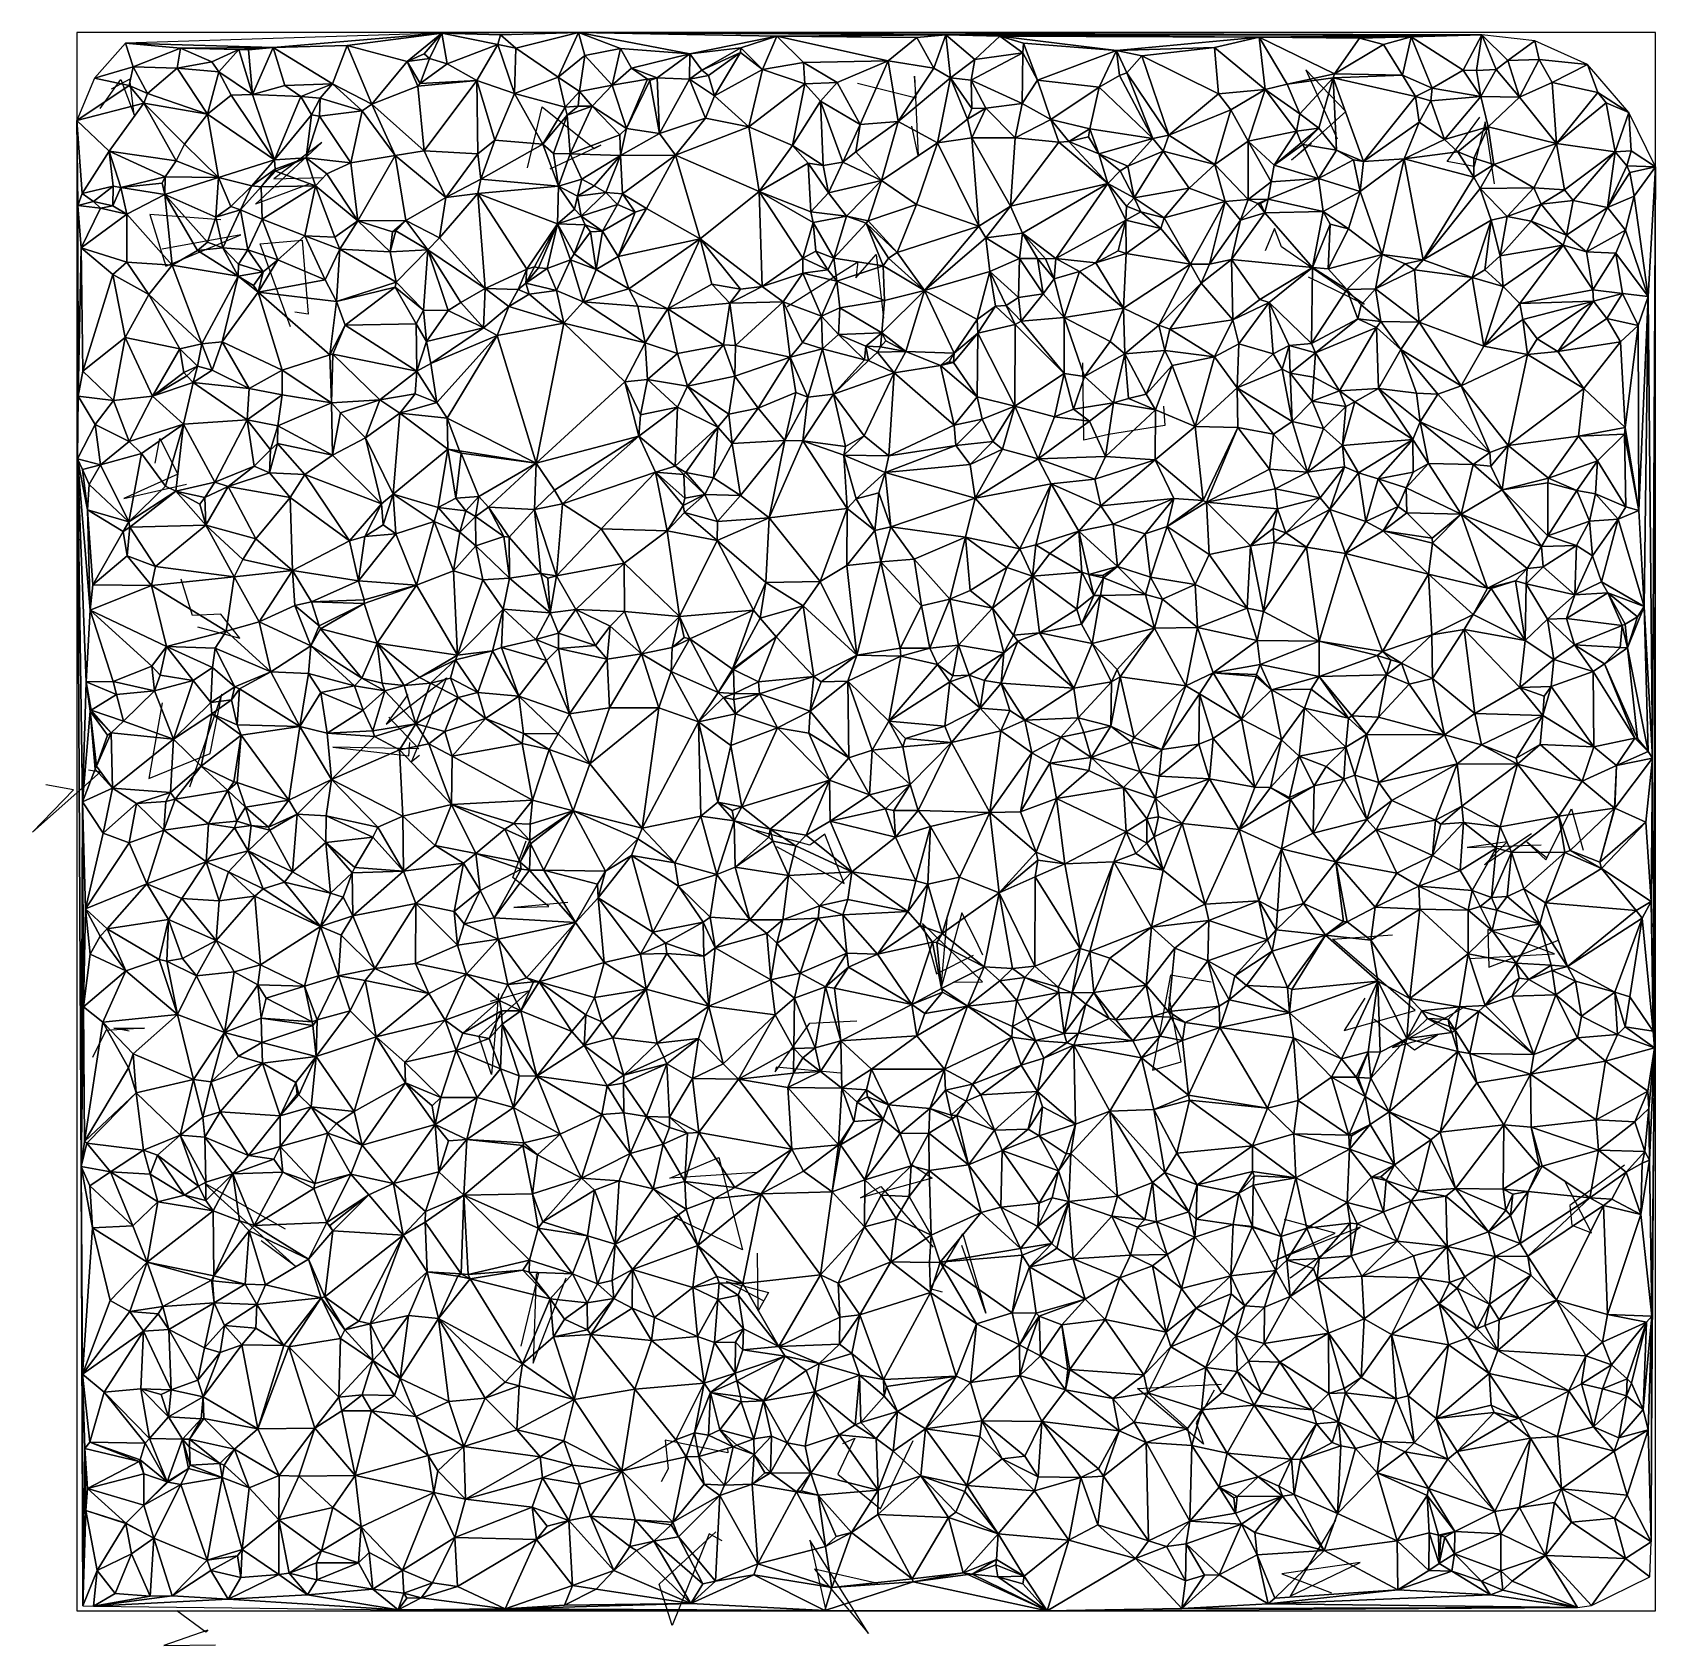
# Model space of a CAD drawing. Header units: metres. Extents: x -15.8 to 15, y -15.7 to 15.
import ezdxf

# ---------------------------------------------------------------- set-up
doc = ezdxf.new("R2010")
doc.units = ezdxf.units.M
for name, color, linetype in [('CRACKS', 1, 'Continuous'), ('STREET_MESH', 7, 'Continuous'), ('WATER_LINE', 5, 'Continuous')]:
    doc.layers.add(name, color=color, linetype=linetype)

msp = doc.modelspace()

# ---------------------------------------------------------------- linework, layer by layer
at = {"layer": 'CRACKS'}
for points in [[(8.458, 12.889, 0.1), (8.077, 12.573, 0.1), (9.111, 13.496, 0.1), (8.354, 14.286, 0.1), (8.945, 12.979, 0.1)], [(-14.554, 13.55, 0.1), (-14.162, 14.103, 0.1), (-13.907, 13.432, 0.1), (-13.989, 14.107, 0.1), (-14.348, 13.92, 0.1)], [(-0.169, 14.035, 0.1), (0.949, 13.757, 0.1), (0.914, 14.166, 0.1), (0.987, 12.659, 0.1), (0.869, 13.214, 0.1)], [(-6.439, 12.427, 0.1), (-6.16, 13.585, 0.1), (-5.171, 12.792, 0.1), (-5.044, 12.856, 0.1), (-6.01, 12.4, 0.1)], [(11.935, 12.124, 0.1), (11.76, 13.302, 0.1), (11.549, 12.453, 0.1), (11.039, 12.543, 0.1), (11.656, 13.388, 0.1)], [(-10.572, 12.121, 0.1), (-11.602, 11.736, 0.1), (-10.344, 12.907, 0.1), (-11.255, 12.214, 0.1), (-10.316, 12.242, 0.1)], [(-12.261, 11.434, 0.1), (-13.612, 11.537, 0.1), (-13.305, 10.556, 0.1), (-11.883, 11.154, 0.1), (-13.375, 10.879, 0.1)], [(8.399, 10.352, 0.1), (9.459, 9.837, 0.1), (7.889, 10.923, 0.1), (7.755, 11.273, 0.1), (7.58, 10.847, 0.1)], [(-10.941, 9.405, 0.1), (-11.513, 10.978, 0.1), (-10.72, 11.051, 0.1), (-10.606, 9.644, 0.1), (-10.858, 9.682, 0.1)], [(-1.502, 9.793, 0.1), (-0.161, 10.638, 0.1), (-0.2, 10.333, 0.1), (0.186, 10.776, 0.1), (0.325, 9.567, 0.1)], [(5.649, 7.897, 0.1), (5.675, 7.532, 0.1), (4.603, 7.358, 0.1), (4.134, 7.248, 0.1), (4.117, 8.721, 0.1)], [(-13.51, 6.813, 0.1), (-13.419, 7.285, 0.1), (-13.082, 6.607, 0.1), (-14.107, 6.141, 0.1), (-12.917, 6.416, 0.1)], [(-12.704, 3.705, 0.1), (-11.902, 3.49, 0.1), (-12.262, 3.946, 0.1), (-12.801, 3.921, 0.1), (-13.013, 4.61, 0.1)], [(-8.707, 2.421, 0.1), (-9.119, 1.856, 0.1), (-7.975, 2.737, 0.1), (-8.641, 1.142, 0.1), (-8.487, 1.264, 0.1)], [(-13.377, 2.261, 0.1), (-13.633, 0.824, 0.1), (-12.466, 1.294, 0.1), (-12.244, 2.424, 0.1), (-12.855, 0.656, 0.1)], [(-9.072, 1.986, 0.1), (-8.503, 1.383, 0.1), (-10.137, 1.417, 0.1), (-8.69, 1.252, 0.1), (-8.672, 1.509, 0.1)], [(-14.774, 0.984, 0.1), (-14.548, 0.951, 0.1), (-15.841, -0.195, 0.1), (-15.06, 0.609, 0.1), (-15.587, 0.702, 0.1)], [(12.918, -0.682, 0.1), (12.55, -0.388, 0.1), (12.912, -0.724, 0.1), (13.399, 0.246, 0.1), (13.623, -0.54, 0.1)], [(-1.707, -0.472, 0.1), (-0.419, -1.176, 0.1), (-0.784, -0.239, 0.1), (-1.071, -0.446, 0.1), (-2.091, -0.164, 0.1)], [(12.641, -0.23, 0.1), (11.749, -0.816, 0.1), (12.175, -0.382, 0.1), (11.414, -0.489, 0.1), (12.82, -0.438, 0.1)], [(-5.668, -1.536, 0.1), (-6.698, -1.63, 0.1), (-6.029, -1.61, 0.1), (-6.714, -1.057, 0.1), (-6.461, -0.364, 0.1)], [(2.214, -2.537, 0.1), (2.084, -2.248, 0.1), (1.816, -1.732, 0.1), (1.426, -3.152, 0.1), (1.544, -1.78, 0.1)], [(1.685, -3.05, 0.1), (2.208, -3.041, 0.1), (1.066, -1.934, 0.1), (1.337, -2.887, 0.1), (2.036, -2.536, 0.1)], [(9.471, -3.35, 0.1), (9.083, -3.969, 0.1), (10.431, -3.584, 0.1), (8.861, -2.229, 0.1), (10, -2.151, 0.1)], [(11.453, -2.597, 0.1), (13.076, -2.512, 0.1), (11.812, -2.048, 0.1), (11.83, -2.764, 0.1), (13.155, -2.252, 0.1)], [(6.554, -3.049, 0.1), (5.783, -2.914, 0.1), (5.438, -4.719, 0.1), (5.986, -4.563, 0.1), (5.754, -3.329, 0.1)], [(-6.988, -3.266, 0.1), (-7.119, -4.803, 0.1), (-7.361, -4.072, 0.1), (-6.404, -3.213, 0.1), (-7.147, -3.416, 0.1)], [(11.324, -3.549, 0.1), (9.996, -4.29, 0.1), (10.856, -4.056, 0.1), (10.416, -4.341, 0.1), (9.647, -3.76, 0.1)], [(-14.002, -3.976, 0.1), (-14.297, -3.925, 0.1), (-13.711, -3.921, 0.1), (-14.445, -3.966, 0.1), (-14.698, -4.478, 0.1)], [(-0.487, -4.778, 0.1), (-1.709, -4.666, 0.1), (-1.731, -4.75, 0.1), (-1.072, -3.828, 0.1), (-0.178, -3.784, 0.1)], [(-2.073, -6.667, 0.1), (-3.731, -6.774, 0.1), (-2.802, -6.381, 0.1), (-2.351, -8.137, 0.1), (-3.653, -7.516, 0.1)], [(0.831, -6.487, 0.1), (1.254, -6.771, 0.1), (-0.109, -7.143, 0.1), (0.278, -6.932, 0.1), (1.272, -8.084, 0.1)], [(14.406, -6.524, 0.1), (13.367, -7.293, 0.1), (13.407, -7.666, 0.1), (13.781, -7.812, 0.1), (13.264, -6.818, 0.1)], [(-11.033, -7.741, 0.1), (-12.567, -6.872, 0.1), (-12.327, -7.108, 0.1), (-10.828, -8.455, 0.1), (-11.496, -7.964, 0.1)], [(8.055, -8.666, 0.1), (9.381, -7.706, 0.1), (7.717, -8.356, 0.1), (8.912, -7.817, 0.1), (7.947, -7.556, 0.1)], [(1.446, -8.939, 0.1), (1.217, -8.876, 0.1), (1.837, -7.831, 0.1), (2.272, -9.338, 0.1), (1.817, -8.049, 0.1)], [(-1.951, -9.101, 0.1), (-2.652, -8.736, 0.1), (-1.856, -8.946, 0.1), (-2.051, -9.294, 0.1), (-2.064, -8.195, 0.1)], [(-6.559, -9.962, 0.1), (-6.221, -8.57, 0.1), (-6.269, -8.603, 0.1), (-6.33, -10.289, 0.1), (-5.701, -8.668, 0.1)], [(6.607, -10.801, 0.1), (6.269, -11.42, 0.1), (6.406, -11.824, 0.1), (5.154, -10.769, 0.1), (6.748, -10.685, 0.1)], [(-0.443, -11.815, 0.1), (-0.215, -11.711, 0.1), (-0.539, -12.398, 0.1), (0.269, -13.053, 0.1), (0.894, -11.758, 0.1)], [(-2.639, -11.905, 0.1), (-2.631, -11.99, 0.1), (-3.821, -11.75, 0.1), (-3.764, -12.297, 0.1), (-3.897, -12.539, 0.1)], [(-2.737, -13.66, 0.1), (-2.982, -13.527, 0.1), (-3.687, -15.269, 0.1), (-3.936, -14.484, 0.1), (-2.857, -13.493, 0.1)], [(8.915, -13.268, 0.1), (8.054, -14.716, 0.1), (9.387, -14.077, 0.1), (7.895, -14.29, 0.1), (8.84, -14.654, 0.1)], [(0.218, -14.472, 0.1), (-0.982, -14.203, 0.1), (0.041, -15.422, 0.1), (-1.071, -13.651, 0.1), (-0.772, -14.962, 0.1)], [(-13.098, -14.989, 0.1), (-12.55, -15.394, 0.1), (-12.509, -15.362, 0.1), (-13.344, -15.653, 0.1), (-12.362, -15.639, 0.1)]]:
    msp.add_polyline3d(points, dxfattribs=at)
at = {"layer": 'STREET_MESH'}
for points in [[(-11.267, 14.712), (-8.062, 14.981), (-14.076, 14.793)], [(-11.267, 14.712), (-9.864, 14.748), (-8.062, 14.981)], [(-9.864, 14.748), (-8.721, 14.444), (-8.062, 14.981)], [(-8.721, 14.444), (-8.401, 14.592), (-8.062, 14.981)], [(-8.401, 14.592), (-8.298, 14.502), (-8.062, 14.981)], [(-8.298, 14.502), (-7.962, 14.401), (-8.062, 14.981)], [(-6.95, 14.954), (-5.469, 14.997), (-8.062, 14.981)], [(-6.999, 14.768), (-6.95, 14.954), (-8.062, 14.981)], [(-7.962, 14.401), (-6.999, 14.768), (-8.062, 14.981)], [(-6.95, 14.954), (-6.999, 14.768), (-6.656, 14.698)], [(-5.469, 14.997), (-6.95, 14.954), (-6.656, 14.698)], [(-5.853, 14.147), (-5.469, 14.997), (-6.656, 14.698)], [(-5.469, 14.997), (-5.853, 14.147), (-5.349, 14.562)], [(-5.469, 14.997), (-5.349, 14.562), (-4.666, 14.692)], [(-5.469, 14.997), (-1.699, 14.929), (1.51, 14.952)], [(11.698, 14.952), (-5.469, 14.997), (1.51, 14.952)], [(-3.352, 14.592), (-5.469, 14.997), (-4.666, 14.692)], [(-5.469, 14.997), (-3.352, 14.592), (-1.699, 14.929)], [(-1.699, 14.929), (-3.352, 14.592), (-2.383, 14.704)], [(-1.97, 14.296), (-1.699, 14.929), (-2.383, 14.704)], [(-1.97, 14.296), (-1.193, 14.428), (-1.699, 14.929)], [(1.51, 14.952), (-1.699, 14.929), (0.961, 14.9)], [(-1.699, 14.929), (0.417, 14.455), (0.961, 14.9)], [(-1.699, 14.929), (-1.193, 14.428), (0.417, 14.455)], [(0.417, 14.455), (1.283, 14.321), (0.961, 14.9)], [(1.283, 14.321), (1.51, 14.952), (0.961, 14.9)], [(1.283, 14.321), (1.598, 14.132), (1.51, 14.952)], [(11.698, 14.952), (1.51, 14.952), (7.468, 14.908)], [(1.51, 14.952), (2.538, 14.926), (7.468, 14.908)], [(1.598, 14.132), (2.063, 14.484), (1.51, 14.952)], [(2.063, 14.484), (2.538, 14.926), (1.51, 14.952)], [(2.063, 14.484), (2.975, 14.609), (2.538, 14.926)], [(2.538, 14.926), (4.756, 14.657), (7.468, 14.908)], [(2.988, 14.796), (4.756, 14.657), (2.538, 14.926)], [(2.975, 14.609), (2.988, 14.796), (2.538, 14.926)], [(4.756, 14.657), (6.617, 14.712), (7.468, 14.908)], [(6.617, 14.712), (7.58, 13.915), (7.468, 14.908)], [(10.355, 14.913), (11.698, 14.952), (7.468, 14.908)], [(9.373, 14.891), (10.355, 14.913), (7.468, 14.908)], [(8.894, 14.213), (7.468, 14.908), (7.999, 14.014)], [(8.894, 14.213), (9.373, 14.891), (7.468, 14.908)], [(7.468, 14.908), (7.58, 13.915), (7.999, 14.014)], [(9.825, 14.768), (9.373, 14.891), (8.894, 14.213)], [(9.373, 14.891), (9.825, 14.768), (10.355, 14.913)], [(9.825, 14.768), (10.186, 14.186), (10.355, 14.913)], [(10.355, 14.913), (10.186, 14.186), (10.749, 13.94)], [(11.344, 14.28), (11.698, 14.952), (10.355, 14.913)], [(11.344, 14.28), (10.355, 14.913), (10.749, 13.94)], [(11.344, 14.28), (11.594, 14.276), (11.698, 14.952)], [(11.594, 14.276), (11.971, 14.294), (11.698, 14.952)], [(11.971, 14.294), (12.189, 14.466), (11.698, 14.952)], [(12.189, 14.466), (12.705, 14.836), (11.698, 14.952)], [(12.705, 14.836), (12.189, 14.466), (12.782, 14.484)], [(12.705, 14.836), (12.782, 14.484), (13.703, 14.39)], [(-14.66, 14.13), (-13.927, 14.344), (-14.076, 14.793)], [(-13.031, 14.698), (-11.267, 14.712), (-14.076, 14.793)], [(-13.927, 14.344), (-13.031, 14.698), (-14.076, 14.793)], [(-13.089, 14.321), (-13.031, 14.698), (-13.927, 14.344)], [(-13.089, 14.321), (-12.434, 14.442), (-13.031, 14.698)], [(-13.031, 14.698), (-11.918, 14.674), (-11.267, 14.712)], [(-12.434, 14.442), (-11.918, 14.674), (-13.031, 14.698)], [(-12.301, 14.25), (-11.918, 14.674), (-12.434, 14.442)], [(-11.918, 14.674), (-12.301, 14.25), (-11.661, 13.82)], [(-11.918, 14.674), (-11.738, 14.666), (-11.267, 14.712)], [(-11.738, 14.666), (-11.918, 14.674), (-11.661, 13.82)], [(-11.738, 14.666), (-11.661, 13.82), (-11.267, 14.712)], [(-11.661, 13.82), (-11.044, 13.988), (-11.267, 14.712)], [(-10.141, 14.023), (-9.864, 14.748), (-11.267, 14.712)], [(-11.044, 13.988), (-10.141, 14.023), (-11.267, 14.712)], [(-10.141, 14.023), (-9.396, 13.632), (-9.864, 14.748)], [(-9.396, 13.632), (-8.721, 14.444), (-9.864, 14.748)], [(-8.401, 14.592), (-8.721, 14.444), (-8.298, 14.502)], [(-8.721, 14.444), (-8.477, 14.028), (-8.298, 14.502)], [(-8.477, 14.028), (-7.962, 14.401), (-8.298, 14.502)], [(-6.999, 14.768), (-7.962, 14.401), (-7.399, 14.084)], [(-6.686, 13.837), (-6.999, 14.768), (-7.399, 14.084)], [(-6.999, 14.768), (-6.686, 13.837), (-6.656, 14.698)], [(-6.686, 13.837), (-5.853, 14.147), (-6.656, 14.698)], [(-5.853, 14.147), (-5.45, 13.878), (-5.349, 14.562)], [(-5.45, 13.878), (-4.825, 13.998), (-5.349, 14.562)], [(-5.349, 14.562), (-4.825, 13.998), (-4.666, 14.692)], [(-4.825, 13.998), (-4.458, 14.319), (-4.666, 14.692)], [(-4.458, 14.319), (-3.352, 14.592), (-4.666, 14.692)], [(-4.458, 14.319), (-3.974, 14.132), (-3.352, 14.592)], [(-3.974, 14.132), (-3.358, 14.111), (-3.352, 14.592)], [(-3.358, 14.111), (-3.125, 14.282), (-3.352, 14.592)], [(-3.352, 14.592), (-3.125, 14.282), (-2.383, 14.704)], [(-3.125, 14.282), (-2.386, 14.619), (-2.383, 14.704)], [(-2.386, 14.619), (-3.125, 14.282), (-2.998, 14.178)], [(-2.386, 14.619), (-2.998, 14.178), (-2.882, 13.791)], [(-1.97, 14.296), (-2.386, 14.619), (-2.882, 13.791)], [(-2.386, 14.619), (-1.97, 14.296), (-2.383, 14.704)], [(1.992, 14.089), (2.975, 14.609), (2.063, 14.484)], [(2.975, 14.609), (1.992, 14.089), (2.961, 13.645)], [(2.975, 14.609), (2.961, 13.645), (3.251, 14.09)], [(2.988, 14.796), (2.975, 14.609), (3.251, 14.09)], [(4.756, 14.657), (2.988, 14.796), (3.251, 14.09)], [(4.426, 13.96), (4.756, 14.657), (3.251, 14.09)], [(4.426, 13.96), (4.809, 14.178), (4.756, 14.657)], [(4.756, 14.657), (5.238, 14.553), (6.617, 14.712)], [(4.756, 14.657), (4.949, 14.229), (5.238, 14.553)], [(4.809, 14.178), (4.949, 14.229), (4.756, 14.657)], [(4.949, 14.229), (5.747, 13.046), (5.238, 14.553)], [(6.617, 14.712), (5.238, 14.553), (6.692, 13.829)], [(5.238, 14.553), (5.747, 13.046), (6.692, 13.829)], [(7.58, 13.915), (6.617, 14.712), (6.692, 13.829)], [(10.186, 14.186), (9.825, 14.768), (8.894, 14.213)], [(-14.005, 13.99), (-13.927, 14.344), (-14.66, 14.13)], [(-13.927, 14.344), (-14.005, 13.99), (-13.658, 13.84)], [(-13.089, 14.321), (-13.927, 14.344), (-13.658, 13.84)], [(-12.515, 13.443), (-13.089, 14.321), (-13.658, 13.84)], [(-12.301, 14.25), (-12.434, 14.442), (-13.089, 14.321)], [(-12.301, 14.25), (-13.089, 14.321), (-12.515, 13.443)], [(-12.064, 13.805), (-12.301, 14.25), (-12.515, 13.443)], [(-12.301, 14.25), (-12.064, 13.805), (-11.661, 13.82)], [(-8.721, 14.444), (-9.396, 13.632), (-8.518, 13.977)], [(-8.477, 14.028), (-8.721, 14.444), (-8.518, 13.977)], [(-7.962, 14.401), (-8.477, 14.028), (-7.399, 14.084)], [(-4.153, 14.108), (-4.458, 14.319), (-4.825, 13.998)], [(-4.153, 14.108), (-3.974, 14.132), (-4.458, 14.319)], [(-3.125, 14.282), (-3.358, 14.111), (-2.998, 14.178)], [(-1.97, 14.296), (-2.882, 13.791), (-2.228, 13.206)], [(-1.167, 14.018), (-1.97, 14.296), (-2.228, 13.206)], [(-1.97, 14.296), (-1.167, 14.018), (-1.193, 14.428)], [(-1.193, 14.428), (-0.555, 14.044), (0.417, 14.455)], [(-1.193, 14.428), (-1.167, 14.018), (-0.555, 14.044)], [(-0.555, 14.044), (-0.116, 13.246), (0.417, 14.455)], [(0.417, 14.455), (-0.116, 13.246), (0.609, 13.305)], [(1.283, 14.321), (0.417, 14.455), (0.609, 13.305)], [(1.598, 14.132), (1.283, 14.321), (0.609, 13.305)], [(1.992, 14.089), (2.063, 14.484), (1.598, 14.132)], [(4.949, 14.229), (4.809, 14.178), (5.447, 12.98)], [(5.747, 13.046), (4.949, 14.229), (5.447, 12.98)], [(8.869, 14.135), (8.894, 14.213), (7.999, 14.014)], [(8.869, 14.135), (10.186, 14.186), (8.894, 14.213)], [(10.186, 14.186), (8.869, 14.135), (10.437, 13.782)], [(10.186, 14.186), (10.437, 13.782), (10.749, 13.94)], [(11.675, 13.782), (11.344, 14.28), (10.749, 13.94)], [(11.344, 14.28), (11.675, 13.782), (11.594, 14.276)], [(11.675, 13.782), (11.971, 14.294), (11.594, 14.276)], [(11.971, 14.294), (11.675, 13.782), (12.409, 13.766)], [(12.189, 14.466), (11.971, 14.294), (12.409, 13.766)], [(12.782, 14.484), (12.189, 14.466), (12.409, 13.766)], [(13.029, 14.046), (12.782, 14.484), (12.409, 13.766)], [(12.782, 14.484), (13.029, 14.046), (13.703, 14.39)], [(13.029, 14.046), (13.902, 13.859), (13.703, 14.39)], [(13.902, 13.859), (14.487, 13.477), (13.703, 14.39)], [(-14.005, 13.99), (-14.66, 14.13), (-14.999, 13.322)], [(-13.723, 13.651), (-14.005, 13.99), (-14.999, 13.322)], [(-14.005, 13.99), (-13.723, 13.651), (-13.658, 13.84)], [(-11.044, 13.988), (-11.661, 13.82), (-10.743, 13.78)], [(-10.141, 14.023), (-11.044, 13.988), (-10.743, 13.78)], [(-10.373, 13.751), (-10.141, 14.023), (-10.743, 13.78)], [(-10.373, 13.751), (-9.578, 13.506), (-10.141, 14.023)], [(-9.578, 13.506), (-9.396, 13.632), (-10.141, 14.023)], [(-9.396, 13.632), (-8.397, 12.746), (-8.518, 13.977)], [(-7.399, 14.084), (-8.477, 14.028), (-8.518, 13.977)], [(-8.397, 12.746), (-7.399, 14.084), (-8.518, 13.977)], [(-8.397, 12.746), (-7.377, 12.688), (-7.399, 14.084)], [(-7.056, 12.953), (-6.686, 13.837), (-7.399, 14.084)], [(-7.377, 12.688), (-7.056, 12.953), (-7.399, 14.084)], [(-5.719, 13.578), (-5.853, 14.147), (-6.686, 13.837)], [(-5.853, 14.147), (-5.719, 13.578), (-5.45, 13.878)], [(-5.719, 13.578), (-5.471, 13.598), (-5.45, 13.878)], [(-5.45, 13.878), (-5.471, 13.598), (-5.206, 13.594)], [(-4.825, 13.998), (-5.45, 13.878), (-5.206, 13.594)], [(-4.554, 13.175), (-4.825, 13.998), (-5.206, 13.594)], [(-4.554, 13.175), (-4.153, 14.108), (-4.825, 13.998)], [(-4.153, 14.108), (-4.554, 13.175), (-4.114, 14.087)], [(-4.554, 13.175), (-3.925, 13.078), (-4.114, 14.087)], [(-3.974, 14.132), (-4.153, 14.108), (-4.114, 14.087)], [(-3.925, 13.078), (-3.974, 14.132), (-4.114, 14.087)], [(-3.358, 14.111), (-3.974, 14.132), (-3.925, 13.078)], [(-3.057, 13.369), (-3.358, 14.111), (-3.925, 13.078)], [(-2.998, 14.178), (-3.358, 14.111), (-2.882, 13.791)], [(-3.358, 14.111), (-3.057, 13.369), (-2.882, 13.791)], [(-1.399, 12.852), (-1.167, 14.018), (-2.228, 13.206)], [(-1.167, 14.018), (-1.399, 12.852), (-0.868, 13.689)], [(-0.555, 14.044), (-1.167, 14.018), (-0.868, 13.689)], [(-0.116, 13.246), (-0.555, 14.044), (-0.868, 13.689)], [(1.598, 14.132), (0.609, 13.305), (1.353, 12.897)], [(1.923, 13.35), (1.598, 14.132), (1.353, 12.897)], [(1.923, 13.35), (2.004, 13.554), (1.598, 14.132)], [(2.004, 13.554), (1.992, 14.089), (1.598, 14.132)], [(1.992, 14.089), (2.272, 13.558), (2.961, 13.645)], [(2.004, 13.554), (2.272, 13.558), (1.992, 14.089)], [(3.251, 14.09), (2.961, 13.645), (3.508, 13.342)], [(4.426, 13.96), (3.251, 14.09), (3.508, 13.342)], [(4.248, 13.169), (4.426, 13.96), (3.508, 13.342)], [(4.426, 13.96), (4.248, 13.169), (5.447, 12.98)], [(4.809, 14.178), (4.426, 13.96), (5.447, 12.98)], [(6.928, 13.526), (7.58, 13.915), (6.692, 13.829)], [(7.58, 13.915), (6.928, 13.526), (7.259, 12.929)], [(8.175, 13.124), (7.58, 13.915), (7.259, 12.929)], [(7.58, 13.915), (8.237, 13.454), (7.999, 14.014)], [(7.58, 13.915), (8.175, 13.124), (8.237, 13.454)], [(8.237, 13.454), (8.869, 14.135), (7.999, 14.014)], [(8.598, 13.176), (8.869, 14.135), (8.237, 13.454)], [(8.598, 13.176), (8.932, 12.76), (8.869, 14.135)], [(8.869, 14.135), (9.45, 12.543), (10.437, 13.782)], [(8.932, 12.76), (9.45, 12.543), (8.869, 14.135)], [(10.749, 13.94), (10.437, 13.782), (10.726, 13.698)], [(11.675, 13.782), (10.749, 13.94), (10.726, 13.698)], [(13.029, 14.046), (12.409, 13.766), (13.113, 12.889)], [(13.902, 13.859), (13.029, 14.046), (13.113, 12.889)], [(-14.383, 12.743), (-13.723, 13.651), (-14.999, 13.322)], [(-14.383, 12.743), (-13.109, 12.561), (-13.723, 13.651)], [(-13.723, 13.651), (-12.515, 13.443), (-13.658, 13.84)], [(-12.515, 13.443), (-13.723, 13.651), (-12.955, 12.876)], [(-13.723, 13.651), (-13.109, 12.561), (-12.955, 12.876)], [(-11.243, 12.579), (-12.064, 13.805), (-12.515, 13.443)], [(-12.064, 13.805), (-11.243, 12.579), (-11.661, 13.82)], [(-11.661, 13.82), (-11.243, 12.579), (-10.743, 13.78)], [(-11.243, 12.579), (-10.538, 13.43), (-10.743, 13.78)], [(-10.538, 13.43), (-10.373, 13.751), (-10.743, 13.78)], [(-10.373, 13.751), (-10.538, 13.43), (-10.386, 13.408)], [(-9.578, 13.506), (-10.373, 13.751), (-10.386, 13.408)], [(-9.578, 13.506), (-8.953, 12.659), (-9.396, 13.632)], [(-8.953, 12.659), (-8.397, 12.746), (-9.396, 13.632)], [(-7.056, 12.953), (-6.145, 12.873), (-6.686, 13.837)], [(-6.145, 12.873), (-5.719, 13.578), (-6.686, 13.837)], [(-5.682, 13.423), (-5.719, 13.578), (-6.145, 12.873)], [(-5.682, 13.423), (-5.471, 13.598), (-5.719, 13.578)], [(-5.471, 13.598), (-5.682, 13.423), (-5.206, 13.594)], [(-5.682, 13.423), (-5.625, 12.694), (-5.206, 13.594)], [(-5.625, 12.694), (-4.683, 13.053), (-5.206, 13.594)], [(-4.683, 13.053), (-4.554, 13.175), (-5.206, 13.594)], [(-2.882, 13.791), (-3.057, 13.369), (-2.228, 13.206)], [(-1.399, 12.852), (-0.818, 12.47), (-0.868, 13.689)], [(-0.448, 12.531), (-0.116, 13.246), (-0.868, 13.689)], [(-0.818, 12.47), (-0.448, 12.531), (-0.868, 13.689)], [(2.272, 13.558), (2.831, 12.993), (2.961, 13.645)], [(2.961, 13.645), (2.831, 12.993), (3.508, 13.342)], [(5.747, 13.046), (6.928, 13.526), (6.692, 13.829)], [(9.45, 12.543), (10.505, 13.292), (10.437, 13.782)], [(10.437, 13.782), (10.505, 13.292), (10.726, 13.698)], [(10.505, 13.292), (10.986, 12.961), (10.726, 13.698)], [(10.986, 12.961), (11.675, 13.782), (10.726, 13.698)], [(11.675, 13.782), (10.986, 12.961), (11.817, 13.201)], [(11.675, 13.782), (11.817, 13.201), (12.409, 13.766)], [(12.409, 13.766), (11.817, 13.201), (13.113, 12.889)], [(14.058, 13.66), (13.902, 13.859), (13.113, 12.889)], [(14.226, 12.73), (14.058, 13.66), (13.113, 12.889)], [(13.902, 13.859), (14.058, 13.66), (14.487, 13.477)], [(14.058, 13.66), (14.226, 12.73), (14.487, 13.477)], [(-14.985, 6.893), (-14.977, 11.707), (-14.999, 13.322)], [(-14.977, 11.707), (-14.894, 11.939), (-14.999, 13.322)], [(-14.894, 11.939), (-14.383, 12.743), (-14.999, 13.322)], [(-12.306, 12.24), (-12.515, 13.443), (-12.955, 12.876)], [(-12.306, 12.24), (-11.243, 12.579), (-12.515, 13.443)], [(-11.243, 12.579), (-10.639, 12.618), (-10.538, 13.43)], [(-10.538, 13.43), (-10.639, 12.618), (-10.386, 13.408)], [(-10.386, 13.408), (-10.639, 12.618), (-9.793, 12.521)], [(-9.578, 13.506), (-10.386, 13.408), (-9.793, 12.521)], [(-8.953, 12.659), (-9.578, 13.506), (-9.793, 12.521)], [(-5.941, 12.698), (-5.682, 13.423), (-6.145, 12.873)], [(-5.682, 13.423), (-5.941, 12.698), (-5.625, 12.694)], [(-3.057, 13.369), (-3.925, 13.078), (-3.621, 12.664)], [(-2.228, 13.206), (-3.057, 13.369), (-3.621, 12.664)], [(-0.195, 12.729), (0.287, 12.183), (0.609, 13.305)], [(-0.116, 13.246), (-0.195, 12.729), (0.609, 13.305)], [(0.609, 13.305), (0.287, 12.183), (1.353, 12.897)], [(2.007, 12.996), (1.923, 13.35), (1.353, 12.897)], [(2.272, 13.558), (1.923, 13.35), (2.007, 12.996)], [(2.272, 13.558), (2.004, 13.554), (1.923, 13.35)], [(2.831, 12.993), (2.272, 13.558), (2.007, 12.996)], [(2.831, 12.993), (3.657, 12.91), (3.508, 13.342)], [(3.851, 12.927), (4.248, 13.169), (3.508, 13.342)], [(3.657, 12.91), (3.851, 12.927), (3.508, 13.342)], [(6.928, 13.526), (5.747, 13.046), (6.62, 12.489)], [(7.259, 12.929), (6.928, 13.526), (6.62, 12.489)], [(8.175, 13.124), (8.598, 13.176), (8.237, 13.454)], [(10.505, 13.292), (9.45, 12.543), (10.219, 12.593)], [(10.505, 13.292), (10.219, 12.593), (10.986, 12.961)], [(14.226, 12.73), (14.533, 12.745), (14.487, 13.477)], [(14.487, 13.477), (14.533, 12.745), (14.996, 12.442)], [(-7.32, 12.207), (-7.056, 12.953), (-7.377, 12.688)], [(-7.056, 12.953), (-7.32, 12.207), (-6.145, 12.873)], [(-4.683, 13.053), (-5.625, 12.694), (-4.667, 12.66)], [(-4.554, 13.175), (-4.683, 13.053), (-4.667, 12.66)], [(-3.925, 13.078), (-4.554, 13.175), (-4.667, 12.66)], [(-3.925, 13.078), (-4.667, 12.66), (-3.621, 12.664)], [(-2.036, 11.975), (-2.228, 13.206), (-3.621, 12.664)], [(-1.399, 12.852), (-2.228, 13.206), (-2.036, 11.975)], [(-0.116, 13.246), (-0.448, 12.531), (-0.195, 12.729)], [(2.138, 11.319), (2.007, 12.996), (1.353, 12.897)], [(2.739, 11.699), (2.007, 12.996), (2.138, 11.319)], [(2.739, 11.699), (2.831, 12.993), (2.007, 12.996)], [(3.657, 12.91), (2.831, 12.993), (2.739, 11.699)], [(3.851, 12.927), (4.223, 13.012), (4.248, 13.169)], [(4.223, 13.012), (3.851, 12.927), (4.419, 12.693)], [(4.248, 13.169), (4.223, 13.012), (4.419, 12.693)], [(4.248, 13.169), (4.419, 12.693), (5.447, 12.98)], [(4.419, 12.693), (4.97, 12.454), (5.447, 12.98)], [(4.97, 12.454), (5.643, 12.739), (5.447, 12.98)], [(5.643, 12.739), (5.747, 13.046), (5.447, 12.98)], [(5.747, 13.046), (5.643, 12.739), (6.62, 12.489)], [(7.747, 12.477), (8.175, 13.124), (7.259, 12.929)], [(8.175, 13.124), (7.747, 12.477), (8.265, 12.901)], [(8.598, 13.176), (8.175, 13.124), (8.265, 12.901)], [(8.292, 12.87), (8.598, 13.176), (8.265, 12.901)], [(8.292, 12.87), (8.932, 12.76), (8.598, 13.176)], [(10.219, 12.593), (11.242, 12.727), (10.986, 12.961)], [(10.986, 12.961), (11.242, 12.727), (11.817, 13.201)], [(11.242, 12.727), (11.542, 12.611), (11.817, 13.201)], [(11.817, 13.201), (11.542, 12.611), (11.921, 12.489)], [(11.817, 13.201), (11.921, 12.489), (13.113, 12.889)], [(-14.383, 12.743), (-14.894, 11.939), (-14.305, 12.075)], [(-14.383, 12.743), (-14.305, 12.075), (-14.161, 12.049)], [(-13.319, 12.253), (-14.383, 12.743), (-14.161, 12.049)], [(-13.319, 12.253), (-13.109, 12.561), (-14.383, 12.743)], [(-13.109, 12.561), (-12.306, 12.24), (-12.955, 12.876)], [(-9.661, 11.421), (-8.953, 12.659), (-9.793, 12.521)], [(-9.661, 11.421), (-8.748, 11.423), (-8.953, 12.659)], [(-8.397, 12.746), (-8.953, 12.659), (-7.987, 11.864)], [(-8.953, 12.659), (-8.748, 11.423), (-7.987, 11.864)], [(-8.397, 12.746), (-7.987, 11.864), (-7.377, 12.688)], [(-7.987, 11.864), (-7.32, 12.207), (-7.377, 12.688)], [(-7.32, 12.207), (-5.85, 12.077), (-6.145, 12.873)], [(-5.85, 12.077), (-5.941, 12.698), (-6.145, 12.873)], [(-5.941, 12.698), (-5.85, 12.077), (-5.625, 12.694)], [(-5.625, 12.694), (-5.85, 12.077), (-5.404, 12.212)], [(-5.625, 12.694), (-5.404, 12.212), (-4.667, 12.66)], [(-5.404, 12.212), (-5.172, 12.083), (-4.667, 12.66)], [(-5.172, 12.083), (-4.945, 11.955), (-4.667, 12.66)], [(-4.945, 11.955), (-4.629, 11.931), (-4.667, 12.66)], [(-4.667, 12.66), (-4.629, 11.931), (-3.621, 12.664)], [(-4.629, 11.931), (-4.175, 11.653), (-3.621, 12.664)], [(-4.175, 11.653), (-3.153, 11.077), (-3.621, 12.664)], [(-3.153, 11.077), (-2.036, 11.975), (-3.621, 12.664)], [(-1.105, 12.511), (-1.399, 12.852), (-2.036, 11.975)], [(-1.399, 12.852), (-1.105, 12.511), (-0.818, 12.47)], [(-0.195, 12.729), (-0.448, 12.531), (0.287, 12.183)], [(0.287, 12.183), (0.957, 11.726), (1.353, 12.897)], [(0.957, 11.726), (2.138, 11.319), (1.353, 12.897)], [(4.588, 12.128), (3.657, 12.91), (2.739, 11.699)], [(3.851, 12.927), (3.657, 12.91), (4.588, 12.128)], [(3.851, 12.927), (4.588, 12.128), (4.419, 12.693)], [(4.826, 12.367), (4.97, 12.454), (4.419, 12.693)], [(4.588, 12.128), (4.826, 12.367), (4.419, 12.693)], [(5.088, 11.858), (5.643, 12.739), (4.97, 12.454)], [(5.643, 12.739), (5.088, 11.858), (6.135, 12.038)], [(5.643, 12.739), (6.135, 12.038), (6.62, 12.489)], [(7.258, 11.823), (7.259, 12.929), (6.62, 12.489)], [(7.259, 12.929), (7.258, 11.823), (7.696, 12.161)], [(7.747, 12.477), (7.259, 12.929), (7.696, 12.161)], [(7.747, 12.477), (8.292, 12.87), (8.265, 12.901)], [(8.292, 12.87), (7.747, 12.477), (8.593, 12.221)], [(8.932, 12.76), (8.292, 12.87), (8.593, 12.221)], [(8.932, 12.76), (8.593, 12.221), (9.256, 12.58)], [(9.45, 12.543), (8.932, 12.76), (9.256, 12.58)], [(11.242, 12.727), (10.219, 12.593), (11.543, 12.247)], [(11.542, 12.611), (11.242, 12.727), (11.543, 12.247)], [(11.921, 12.489), (12.683, 12.043), (13.113, 12.889)], [(12.683, 12.043), (13.264, 12.007), (13.113, 12.889)], [(13.264, 12.007), (14.226, 12.73), (13.113, 12.889)], [(13.264, 12.007), (13.431, 11.804), (14.226, 12.73)], [(13.431, 11.804), (14.081, 11.67), (14.226, 12.73)], [(14.081, 11.67), (14.452, 12.46), (14.226, 12.73)], [(14.452, 12.46), (14.533, 12.745), (14.226, 12.73)], [(14.533, 12.745), (14.452, 12.46), (14.996, 12.442)], [(-12.306, 12.24), (-13.109, 12.561), (-13.319, 12.253)], [(-11.243, 12.579), (-12.306, 12.24), (-11.675, 12.08)], [(-11.243, 12.579), (-11.675, 12.08), (-11.232, 12.4)], [(-11.675, 12.08), (-11.498, 12.063), (-11.232, 12.4)], [(-11.498, 12.063), (-11.221, 12.359), (-11.232, 12.4)], [(-11.498, 12.063), (-10.464, 12.086), (-11.221, 12.359)], [(-10.639, 12.618), (-11.243, 12.579), (-11.232, 12.4)], [(-11.221, 12.359), (-10.639, 12.618), (-11.232, 12.4)], [(-11.221, 12.359), (-10.464, 12.086), (-10.639, 12.618)], [(-10.639, 12.618), (-10.249, 12.311), (-9.793, 12.521)], [(-10.464, 12.086), (-10.249, 12.311), (-10.639, 12.618)], [(-10.249, 12.311), (-9.661, 11.421), (-9.793, 12.521)], [(-1.105, 12.511), (-2.036, 11.975), (-1.052, 11.586)], [(-0.717, 11.952), (-1.105, 12.511), (-1.052, 11.586)], [(-1.105, 12.511), (-0.717, 11.952), (-0.818, 12.47)], [(-0.717, 11.952), (-0.448, 12.531), (-0.818, 12.47)], [(-0.448, 12.531), (-0.717, 11.952), (0.287, 12.183)], [(5.088, 11.858), (4.826, 12.367), (4.588, 12.128)], [(4.826, 12.367), (5.088, 11.858), (4.97, 12.454)], [(6.135, 12.038), (6.821, 11.787), (6.62, 12.489)], [(6.821, 11.787), (7.258, 11.823), (6.62, 12.489)], [(8.593, 12.221), (7.747, 12.477), (7.696, 12.161)], [(8.593, 12.221), (9.385, 11.978), (9.256, 12.58)], [(9.385, 11.978), (9.45, 12.543), (9.256, 12.58)], [(10.219, 12.593), (9.385, 11.978), (9.804, 10.777)], [(10.219, 12.593), (9.45, 12.543), (9.385, 11.978)], [(10.584, 10.677), (10.219, 12.593), (9.804, 10.777)], [(10.219, 12.593), (10.584, 10.677), (11.543, 12.247)], [(11.542, 12.611), (11.543, 12.247), (11.921, 12.489)], [(11.543, 12.247), (11.662, 12.035), (11.921, 12.489)], [(11.662, 12.035), (12.683, 12.043), (11.921, 12.489)], [(14.508, 12.339), (14.452, 12.46), (14.081, 11.67)], [(14.508, 12.339), (14.081, 11.67), (14.592, 11.889)], [(14.452, 12.46), (14.508, 12.339), (14.996, 12.442)], [(14.508, 12.339), (14.592, 11.889), (14.996, 12.442)], [(14.592, 11.889), (14.854, 9.977), (14.996, 12.442)], [(14.854, 9.977), (14.936, 1.207), (14.996, 12.442)], [(14.936, 1.207), (14.979, -4.296), (14.996, 12.442)], [(-14.894, 11.939), (-14.683, 11.785), (-14.305, 12.075)], [(-14.683, 11.785), (-14.317, 11.703), (-14.305, 12.075)], [(-14.305, 12.075), (-14.317, 11.703), (-14.161, 12.049)], [(-14.317, 11.703), (-14.048, 11.544), (-14.161, 12.049)], [(-13.378, 12.132), (-13.319, 12.253), (-14.161, 12.049)], [(-13.326, 11.919), (-13.378, 12.132), (-14.161, 12.049)], [(-14.048, 11.544), (-13.326, 11.919), (-14.161, 12.049)], [(-13.378, 12.132), (-13.326, 11.919), (-13.319, 12.253)], [(-13.326, 11.919), (-12.306, 12.24), (-13.319, 12.253)], [(-13.326, 11.919), (-12.357, 11.49), (-12.306, 12.24)], [(-12.306, 12.24), (-12.357, 11.49), (-12.075, 11.688)], [(-12.306, 12.24), (-12.075, 11.688), (-11.675, 12.08)], [(-12.075, 11.688), (-11.886, 11.629), (-11.675, 12.08)], [(-11.886, 11.629), (-11.498, 12.063), (-11.675, 12.08)], [(-11.498, 12.063), (-11.886, 11.629), (-11.48, 11.452)], [(-10.464, 12.086), (-11.498, 12.063), (-11.48, 11.452)], [(-10.668, 11.132), (-10.464, 12.086), (-11.48, 11.452)], [(-10.464, 12.086), (-10.668, 11.132), (-10.097, 11.106)], [(-10.249, 12.311), (-10.464, 12.086), (-9.661, 11.421)], [(-10.464, 12.086), (-10.097, 11.106), (-9.661, 11.421)], [(-7.38, 11.937), (-7.32, 12.207), (-7.987, 11.864)], [(-7.32, 12.207), (-7.38, 11.937), (-5.85, 12.077)], [(-7.38, 11.937), (-5.866, 11.361), (-5.85, 12.077)], [(-5.866, 11.361), (-5.544, 11.638), (-5.85, 12.077)], [(-5.85, 12.077), (-5.484, 11.888), (-5.404, 12.212)], [(-5.544, 11.638), (-5.484, 11.888), (-5.85, 12.077)], [(-5.484, 11.888), (-5.172, 12.083), (-5.404, 12.212)], [(-5.484, 11.888), (-4.945, 11.955), (-5.172, 12.083)], [(-0.717, 11.952), (-0.375, 11.504), (0.287, 12.183)], [(-0.375, 11.504), (0.034, 11.416), (0.287, 12.183)], [(0.287, 12.183), (0.034, 11.416), (0.957, 11.726)], [(4.588, 12.128), (2.739, 11.699), (2.967, 11.186)], [(3.604, 10.705), (4.588, 12.128), (2.967, 11.186)], [(4.588, 12.128), (3.604, 10.705), (4.931, 11.43)], [(4.588, 12.128), (4.931, 11.43), (4.942, 11.694)], [(5.088, 11.858), (4.588, 12.128), (4.942, 11.694)], [(5.088, 11.858), (5.658, 11.474), (6.135, 12.038)], [(6.135, 12.038), (5.658, 11.474), (6.821, 11.787)], [(7.258, 11.823), (7.639, 11.83), (7.696, 12.161)], [(7.639, 11.83), (8.593, 12.221), (7.696, 12.161)], [(8.68, 11.597), (8.593, 12.221), (7.639, 11.83)], [(9.385, 11.978), (8.593, 12.221), (8.68, 11.597)], [(11.543, 12.247), (10.584, 10.677), (11.662, 12.035)], [(10.584, 10.677), (11.87, 11.43), (11.662, 12.035)], [(12.683, 12.043), (11.662, 12.035), (12.174, 11.503)], [(11.662, 12.035), (11.87, 11.43), (12.174, 11.503)], [(12.825, 11.734), (12.683, 12.043), (12.174, 11.503)], [(12.825, 11.734), (13.264, 12.007), (12.683, 12.043)], [(-14.683, 11.785), (-14.894, 11.939), (-14.977, 11.707)], [(-14.683, 11.785), (-14.977, 11.707), (-14.551, 11.657)], [(-14.317, 11.703), (-14.683, 11.785), (-14.551, 11.657)], [(-13.19, 10.573), (-13.326, 11.919), (-14.048, 11.544)], [(-13.326, 11.919), (-13.19, 10.573), (-12.705, 10.853)], [(-12.513, 11.014), (-13.326, 11.919), (-12.705, 10.853)], [(-13.326, 11.919), (-12.513, 11.014), (-12.357, 11.49)], [(-8.748, 11.423), (-8.111, 11.093), (-7.987, 11.864)], [(-7.38, 11.937), (-8.111, 11.093), (-7.242, 10.133)], [(-8.111, 11.093), (-7.38, 11.937), (-7.987, 11.864)], [(-6.446, 10.5), (-7.38, 11.937), (-7.242, 10.133)], [(-6.446, 10.5), (-5.866, 11.361), (-7.38, 11.937)], [(-5.544, 11.638), (-5.415, 11.508), (-5.484, 11.888)], [(-5.484, 11.888), (-5.415, 11.508), (-4.945, 11.955)], [(-5.415, 11.508), (-4.728, 11.726), (-4.945, 11.955)], [(-4.728, 11.726), (-5.415, 11.508), (-5.009, 11.221)], [(-4.393, 11.583), (-4.728, 11.726), (-5.009, 11.221)], [(-4.945, 11.955), (-4.728, 11.726), (-4.629, 11.931)], [(-4.728, 11.726), (-4.393, 11.583), (-4.629, 11.931)], [(-4.629, 11.931), (-4.393, 11.583), (-4.175, 11.653)], [(-3.153, 11.077), (-1.98, 10.171), (-2.036, 11.975)], [(-1.98, 10.171), (-1.203, 10.708), (-2.036, 11.975)], [(-2.036, 11.975), (-1.008, 11.389), (-1.052, 11.586)], [(-1.203, 10.708), (-1.008, 11.389), (-2.036, 11.975)], [(-0.375, 11.504), (-0.717, 11.952), (-1.052, 11.586)], [(0.034, 11.416), (0.589, 10.815), (0.957, 11.726)], [(0.589, 10.815), (2.138, 11.319), (0.957, 11.726)], [(5.218, 11.592), (5.088, 11.858), (4.942, 11.694)], [(5.088, 11.858), (5.218, 11.592), (5.658, 11.474)], [(5.658, 11.474), (6.159, 10.594), (6.821, 11.787)], [(6.821, 11.787), (6.159, 10.594), (6.523, 10.596)], [(7.112, 11.428), (6.821, 11.787), (6.523, 10.596)], [(6.821, 11.787), (7.112, 11.428), (7.258, 11.823)], [(7.112, 11.428), (7.437, 11.747), (7.258, 11.823)], [(7.112, 11.428), (7.571, 11.567), (7.437, 11.747)], [(7.258, 11.823), (7.437, 11.747), (7.639, 11.83)], [(7.437, 11.747), (7.493, 11.748), (7.639, 11.83)], [(7.571, 11.567), (7.493, 11.748), (7.437, 11.747)], [(7.493, 11.748), (7.571, 11.567), (7.639, 11.83)], [(7.571, 11.567), (8.68, 11.597), (7.639, 11.83)], [(9.16, 11.269), (9.385, 11.978), (8.68, 11.597)], [(9.385, 11.978), (9.16, 11.269), (9.804, 10.777)], [(12.636, 11.414), (12.825, 11.734), (12.174, 11.503)], [(13.307, 11.144), (12.825, 11.734), (12.636, 11.414)], [(13.264, 12.007), (12.825, 11.734), (13.431, 11.804)], [(12.825, 11.734), (13.307, 11.144), (13.431, 11.804)], [(13.307, 11.144), (14.081, 11.67), (13.431, 11.804)], [(14.081, 11.67), (14.422, 11.243), (14.592, 11.889)], [(14.592, 11.889), (14.422, 11.243), (14.854, 9.977)], [(-14.97, 8.089), (-14.977, 11.707), (-14.985, 6.893)], [(-14.977, 11.707), (-14.918, 10.905), (-14.551, 11.657)], [(-14.97, 8.089), (-14.918, 10.905), (-14.977, 11.707)], [(-14.918, 10.905), (-14.048, 11.544), (-14.551, 11.657)], [(-14.918, 10.905), (-14.046, 10.632), (-14.048, 11.544)], [(-14.048, 11.544), (-14.317, 11.703), (-14.551, 11.657)], [(-14.046, 10.632), (-13.19, 10.573), (-14.048, 11.544)], [(-12.513, 11.014), (-12.222, 10.902), (-12.357, 11.49)], [(-12.357, 11.49), (-11.886, 11.629), (-12.075, 11.688)], [(-12.222, 10.902), (-11.886, 11.629), (-12.357, 11.49)], [(-11.886, 11.629), (-12.222, 10.902), (-11.75, 10.866)], [(-11.886, 11.629), (-11.75, 10.866), (-11.48, 11.452)], [(-11.48, 11.452), (-11.75, 10.866), (-11.182, 10.674)], [(-10.668, 11.132), (-11.48, 11.452), (-11.182, 10.674)], [(-9.661, 11.421), (-10.097, 11.106), (-10.004, 10.878)], [(-9.042, 10.826), (-9.661, 11.421), (-10.004, 10.878)], [(-8.998, 11.211), (-8.748, 11.423), (-9.661, 11.421)], [(-9.042, 10.826), (-8.998, 11.211), (-9.661, 11.421)], [(-8.748, 11.423), (-8.998, 11.211), (-8.935, 11.225)], [(-8.329, 10.866), (-8.748, 11.423), (-8.935, 11.225)], [(-8.111, 11.093), (-8.748, 11.423), (-8.329, 10.866)], [(-5.415, 11.508), (-5.544, 11.638), (-5.866, 11.361)], [(-5.415, 11.508), (-5.866, 11.361), (-5.343, 11.345)], [(-5.415, 11.508), (-5.343, 11.345), (-5.009, 11.221)], [(-4.712, 10.742), (-4.393, 11.583), (-5.009, 11.221)], [(-4.175, 11.653), (-4.712, 10.742), (-3.153, 11.077)], [(-4.175, 11.653), (-4.393, 11.583), (-4.712, 10.742)], [(-1.008, 11.389), (-0.375, 11.504), (-1.052, 11.586)], [(-0.375, 11.504), (-1.008, 11.389), (-0.617, 10.709)], [(0, 11.374), (-0.375, 11.504), (-0.617, 10.709)], [(0, 11.374), (0.034, 11.416), (-0.375, 11.504)], [(0.589, 10.815), (0.034, 11.416), (0, 11.374)], [(2.275, 11.097), (2.739, 11.699), (2.138, 11.319)], [(2.739, 11.699), (2.275, 11.097), (2.967, 11.186)], [(4.931, 11.43), (3.604, 10.705), (4.36, 10.617)], [(4.786, 10.845), (4.931, 11.43), (4.36, 10.617)], [(4.931, 11.43), (4.786, 10.845), (4.937, 10.797)], [(4.931, 11.43), (5.218, 11.592), (4.942, 11.694)], [(5.597, 11.273), (5.218, 11.592), (4.931, 11.43)], [(5.597, 11.273), (4.931, 11.43), (4.937, 10.797)], [(5.218, 11.592), (5.597, 11.273), (5.658, 11.474)], [(5.658, 11.474), (5.597, 11.273), (6.159, 10.594)], [(6.942, 10.685), (7.112, 11.428), (6.523, 10.596)], [(7.571, 11.567), (6.942, 10.685), (8.478, 10.533)], [(6.942, 10.685), (7.571, 11.567), (7.112, 11.428)], [(7.571, 11.567), (8.478, 10.533), (8.68, 11.597)], [(8.478, 10.533), (8.816, 11.353), (8.68, 11.597)], [(8.816, 11.353), (9.16, 11.269), (8.68, 11.597)], [(11.87, 11.43), (10.584, 10.677), (11.509, 10.34)], [(11.754, 10.49), (11.87, 11.43), (11.509, 10.34)], [(12.046, 10.754), (11.87, 11.43), (11.754, 10.49)], [(11.87, 11.43), (12.046, 10.754), (12.174, 11.503)], [(12.046, 10.754), (12.636, 11.414), (12.174, 11.503)], [(12.636, 11.414), (12.046, 10.754), (13.24, 10.957)], [(13.307, 11.144), (12.636, 11.414), (13.24, 10.957)], [(14.081, 11.67), (13.307, 11.144), (13.685, 10.827)], [(14.422, 11.243), (14.081, 11.67), (13.685, 10.827)], [(-10.283, 10.298), (-10.668, 11.132), (-11.182, 10.674)], [(-10.668, 11.132), (-10.283, 10.298), (-10.004, 10.878)], [(-10.097, 11.106), (-10.668, 11.132), (-10.004, 10.878)], [(-9.042, 10.826), (-8.329, 10.866), (-8.935, 11.225)], [(-8.998, 11.211), (-9.042, 10.826), (-8.935, 11.225)], [(-6.446, 10.5), (-6.303, 10.545), (-5.866, 11.361)], [(-5.866, 11.361), (-6.303, 10.545), (-6.226, 10.527)], [(-6.063, 10.513), (-5.866, 11.361), (-6.226, 10.527)], [(-5.866, 11.361), (-6.063, 10.513), (-5.622, 10.678)], [(-5.866, 11.361), (-5.547, 10.794), (-5.343, 11.345)], [(-5.547, 10.794), (-5.866, 11.361), (-5.622, 10.678)], [(-5.547, 10.794), (-5.24, 11.211), (-5.343, 11.345)], [(-5.24, 11.211), (-5.547, 10.794), (-5.131, 10.491)], [(-5.343, 11.345), (-5.24, 11.211), (-5.009, 11.221)], [(-5.24, 11.211), (-5.131, 10.491), (-5.009, 11.221)], [(-5.131, 10.491), (-4.712, 10.742), (-5.009, 11.221)], [(-0.956, 10.841), (-1.008, 11.389), (-1.203, 10.708)], [(-1.008, 11.389), (-0.956, 10.841), (-0.617, 10.709)], [(0.323, 10.564), (0, 11.374), (-0.617, 10.709)], [(0.425, 10.708), (0, 11.374), (0.323, 10.564)], [(0.425, 10.708), (0.589, 10.815), (0, 11.374)], [(0.589, 10.815), (1.108, 10.092), (2.138, 11.319)], [(1.108, 10.092), (2.275, 11.097), (2.138, 11.319)], [(2.275, 11.097), (2.913, 10.703), (2.967, 11.186)], [(2.913, 10.703), (3.252, 10.701), (2.967, 11.186)], [(3.252, 10.701), (3.403, 10.697), (2.967, 11.186)], [(3.403, 10.697), (3.604, 10.705), (2.967, 11.186)], [(6.159, 10.594), (5.597, 11.273), (4.937, 10.797)], [(8.776, 10.508), (8.816, 11.353), (8.478, 10.533)], [(8.816, 11.353), (8.776, 10.508), (9.16, 11.269)], [(9.16, 11.269), (8.776, 10.508), (9.804, 10.777)], [(13.685, 10.827), (13.307, 11.144), (13.24, 10.957)], [(14.422, 11.243), (13.685, 10.827), (14.243, 10.805)], [(14.422, 11.243), (14.243, 10.805), (14.854, 9.977)], [(-14.918, 10.905), (-14.97, 8.089), (-14.884, 8.56)], [(-14.313, 10.401), (-14.918, 10.905), (-14.884, 8.56)], [(-14.313, 10.401), (-14.046, 10.632), (-14.918, 10.905)], [(-13.19, 10.573), (-11.936, 10.364), (-12.705, 10.853)], [(-12.222, 10.902), (-12.513, 11.014), (-12.705, 10.853)], [(-11.936, 10.364), (-12.222, 10.902), (-12.705, 10.853)], [(-12.222, 10.902), (-11.925, 10.597), (-11.75, 10.866)], [(-11.925, 10.597), (-12.222, 10.902), (-11.936, 10.364)], [(-11.925, 10.597), (-11.455, 10.446), (-11.75, 10.866)], [(-11.75, 10.866), (-11.455, 10.446), (-11.182, 10.674)], [(-10.283, 10.298), (-10.066, 9.886), (-10.004, 10.878)], [(-10.066, 9.886), (-8.933, 10.255), (-10.004, 10.878)], [(-8.933, 10.255), (-9.042, 10.826), (-10.004, 10.878)], [(-9.042, 10.826), (-8.933, 10.255), (-8.329, 10.866)], [(-8.933, 10.255), (-8.411, 9.719), (-8.329, 10.866)], [(-8.329, 10.866), (-8.411, 9.719), (-7.946, 9.711)], [(-7.242, 10.133), (-8.111, 11.093), (-8.329, 10.866)], [(-7.702, 9.868), (-8.329, 10.866), (-7.946, 9.711)], [(-7.702, 9.868), (-7.242, 10.133), (-8.329, 10.866)], [(-5.547, 10.794), (-5.622, 10.678), (-5.131, 10.491)], [(-4.712, 10.742), (-4.51, 10.125), (-3.153, 11.077)], [(-3.153, 11.077), (-4.51, 10.125), (-3.772, 9.746)], [(-2.931, 10.214), (-3.153, 11.077), (-3.772, 9.746)], [(-2.388, 10.119), (-1.98, 10.171), (-3.153, 11.077)], [(-2.931, 10.214), (-2.388, 10.119), (-3.153, 11.077)], [(-0.731, 10.487), (-0.956, 10.841), (-1.203, 10.708)], [(-0.956, 10.841), (-0.731, 10.487), (-0.617, 10.709)], [(0.589, 10.815), (0.425, 10.708), (1.108, 10.092)], [(2.351, 10.458), (2.275, 11.097), (1.108, 10.092)], [(2.913, 10.703), (2.275, 11.097), (2.351, 10.458)], [(4.786, 10.845), (4.36, 10.617), (4.937, 10.797)], [(4.937, 10.797), (4.36, 10.617), (4.888, 9.759)], [(6.159, 10.594), (4.937, 10.797), (4.888, 9.759)], [(12.046, 10.754), (12.099, 10.169), (13.24, 10.957)], [(12.099, 10.169), (12.419, 9.85), (13.24, 10.957)], [(12.419, 9.85), (13.802, 10.107), (13.24, 10.957)], [(13.802, 10.107), (13.685, 10.827), (13.24, 10.957)], [(13.685, 10.827), (13.802, 10.107), (14.243, 10.805)], [(14.243, 10.805), (13.802, 10.107), (14.366, 10.036)], [(14.854, 9.977), (14.243, 10.805), (14.366, 10.036)], [(-14.046, 10.632), (-14.313, 10.401), (-13.63, 10.019)], [(-13.19, 10.573), (-14.046, 10.632), (-13.63, 10.019)], [(-12.624, 9.081), (-13.19, 10.573), (-13.63, 10.019)], [(-11.936, 10.364), (-13.19, 10.573), (-12.624, 9.081)], [(-11.455, 10.446), (-11.925, 10.597), (-11.936, 10.364)], [(-11.554, 10.061), (-10.283, 10.298), (-11.182, 10.674)], [(-11.455, 10.446), (-11.554, 10.061), (-11.182, 10.674)], [(-6.612, 10.111), (-6.446, 10.5), (-7.242, 10.133)], [(-6.612, 10.111), (-6.468, 10.232), (-6.446, 10.5)], [(-6.303, 10.545), (-6.468, 10.232), (-6.226, 10.527)], [(-6.468, 10.232), (-6.303, 10.545), (-6.446, 10.5)], [(-6.468, 10.232), (-6.063, 10.513), (-6.226, 10.527)], [(-6.063, 10.513), (-6.468, 10.232), (-5.885, 10.097)], [(-6.063, 10.513), (-5.885, 10.097), (-5.622, 10.678)], [(-5.885, 10.097), (-5.381, 9.881), (-5.622, 10.678)], [(-5.622, 10.678), (-5.381, 9.881), (-5.131, 10.491)], [(-5.131, 10.491), (-5.381, 9.881), (-4.51, 10.125)], [(-5.131, 10.491), (-4.51, 10.125), (-4.712, 10.742)], [(-1.203, 10.426), (-1.203, 10.708), (-1.98, 10.171)], [(-1.203, 10.426), (-0.731, 10.487), (-1.203, 10.708)], [(-0.731, 10.487), (-1.203, 10.426), (-0.556, 10.27)], [(-0.731, 10.487), (-0.556, 10.27), (-0.617, 10.709)], [(-0.556, 10.27), (0.323, 10.564), (-0.617, 10.709)], [(-0.556, 10.27), (0.347, 9.903), (0.323, 10.564)], [(0.425, 10.708), (0.323, 10.564), (1.108, 10.092)], [(0.323, 10.564), (0.347, 9.903), (1.108, 10.092)], [(2.89, 9.963), (2.913, 10.703), (2.351, 10.458)], [(2.913, 10.703), (2.89, 9.963), (3.364, 10.029)], [(3.252, 10.701), (2.913, 10.703), (3.364, 10.029)], [(3.569, 10.317), (3.252, 10.701), (3.364, 10.029)], [(3.569, 10.317), (3.403, 10.697), (3.252, 10.701)], [(3.403, 10.697), (3.569, 10.317), (3.604, 10.705)], [(3.569, 10.317), (4.049, 10.453), (3.604, 10.705)], [(3.604, 10.705), (4.049, 10.453), (4.36, 10.617)], [(4.36, 10.617), (4.049, 10.453), (4.888, 9.759)], [(5.556, 9.438), (6.159, 10.594), (4.888, 9.759)], [(6.364, 10.235), (6.159, 10.594), (5.556, 9.438)], [(6.159, 10.594), (6.364, 10.235), (6.523, 10.596)], [(6.942, 10.685), (6.364, 10.235), (6.967, 9.536)], [(6.364, 10.235), (6.942, 10.685), (6.523, 10.596)], [(7.476, 9.923), (6.942, 10.685), (6.967, 9.536)], [(6.942, 10.685), (7.476, 9.923), (8.478, 10.533)], [(7.476, 9.923), (7.653, 9.867), (8.478, 10.533)], [(8.478, 10.533), (7.653, 9.867), (8.459, 9.09)], [(9.128, 10.113), (8.478, 10.533), (8.459, 9.09)], [(9.128, 10.113), (8.776, 10.508), (8.478, 10.533)], [(8.776, 10.508), (9.128, 10.113), (9.804, 10.777)], [(9.128, 10.113), (9.678, 10.123), (9.804, 10.777)], [(9.678, 10.123), (10.236, 10.603), (9.804, 10.777)], [(10.236, 10.603), (9.678, 10.123), (10.415, 10.484)], [(10.236, 10.603), (10.584, 10.677), (9.804, 10.777)], [(10.584, 10.677), (10.236, 10.603), (10.415, 10.484)], [(11.509, 10.34), (10.584, 10.677), (10.415, 10.484)], [(12.099, 10.169), (11.754, 10.49), (11.509, 10.34)], [(12.099, 10.169), (12.046, 10.754), (11.754, 10.49)], [(-14.077, 9.2), (-14.313, 10.401), (-14.884, 8.56)], [(-14.313, 10.401), (-14.077, 9.2), (-13.63, 10.019)], [(-12.24, 9.12), (-11.936, 10.364), (-12.624, 9.081)], [(-11.936, 10.364), (-12.24, 9.12), (-11.554, 10.061)], [(-11.455, 10.446), (-11.936, 10.364), (-11.639, 10.191)], [(-11.936, 10.364), (-11.554, 10.061), (-11.639, 10.191)], [(-11.554, 10.061), (-11.455, 10.446), (-11.639, 10.191)], [(-10.066, 9.886), (-10.283, 10.298), (-11.554, 10.061)], [(-8.933, 10.255), (-10.066, 9.886), (-8.949, 10.16)], [(-8.411, 9.719), (-8.933, 10.255), (-8.949, 10.16)], [(-6.468, 10.232), (-6.612, 10.111), (-6.407, 10.027)], [(-5.885, 10.097), (-6.468, 10.232), (-6.407, 10.027)], [(-2.594, 9.856), (-2.931, 10.214), (-3.772, 9.746)], [(-2.594, 9.856), (-2.388, 10.119), (-2.931, 10.214)], [(-1.58, 9.881), (-1.203, 10.426), (-1.98, 10.171)], [(-1.203, 10.426), (-1.58, 9.881), (-0.848, 9.607)], [(-1.203, 10.426), (-0.848, 9.607), (-0.556, 10.27)], [(-0.556, 10.27), (-0.848, 9.607), (-0.503, 9.767)], [(0.347, 9.903), (-0.556, 10.27), (-0.503, 9.767)], [(2.109, 9.544), (2.351, 10.458), (1.108, 10.092)], [(2.351, 10.458), (2.109, 9.544), (2.454, 9.797)], [(2.661, 9.807), (2.351, 10.458), (2.454, 9.797)], [(2.89, 9.963), (2.351, 10.458), (2.661, 9.807)], [(3.76, 9.58), (3.569, 10.317), (3.364, 10.029)], [(4.049, 10.453), (3.569, 10.317), (3.76, 9.58)], [(4.049, 10.453), (3.76, 9.58), (4.888, 9.759)], [(5.765, 9.357), (6.364, 10.235), (5.556, 9.438)], [(6.364, 10.235), (5.765, 9.357), (6.967, 9.536)], [(9.678, 10.123), (10.507, 9.495), (10.415, 10.484)], [(10.507, 9.495), (11.509, 10.34), (10.415, 10.484)], [(10.507, 9.495), (11.731, 9.037), (11.509, 10.34)], [(11.731, 9.037), (12.099, 10.169), (11.509, 10.34)], [(-14.077, 9.2), (-13.039, 8.987), (-13.63, 10.019)], [(-13.039, 8.987), (-12.624, 9.081), (-13.63, 10.019)], [(-12.24, 9.12), (-11.095, 8.578), (-11.554, 10.061)], [(-11.554, 10.061), (-11.095, 8.578), (-10.19, 8.87)], [(-10.066, 9.886), (-11.554, 10.061), (-10.19, 8.87)], [(-10.066, 9.886), (-10.19, 8.87), (-9.902, 9.433)], [(-8.949, 10.16), (-10.066, 9.886), (-9.902, 9.433)], [(-8.949, 10.16), (-9.902, 9.433), (-8.554, 9.459)], [(-8.411, 9.719), (-8.949, 10.16), (-8.554, 9.459)], [(-7.702, 9.868), (-7.273, 9.383), (-7.242, 10.133)], [(-7.273, 9.383), (-6.79, 9.791), (-7.242, 10.133)], [(-6.79, 9.791), (-6.612, 10.111), (-7.242, 10.133)], [(-6.612, 10.111), (-6.79, 9.791), (-6.407, 10.027)], [(-6.79, 9.791), (-5.746, 9.475), (-6.407, 10.027)], [(-5.746, 9.475), (-5.885, 10.097), (-6.407, 10.027)], [(-5.885, 10.097), (-5.746, 9.475), (-5.381, 9.881)], [(-5.381, 9.881), (-5.746, 9.475), (-4.2, 9.101)], [(-5.381, 9.881), (-4.337, 9.796), (-4.51, 10.125)], [(-4.337, 9.796), (-5.381, 9.881), (-4.2, 9.101)], [(-4.51, 10.125), (-4.337, 9.796), (-3.772, 9.746)], [(-2.388, 10.119), (-2.594, 9.856), (-1.98, 10.171)], [(-2.594, 9.856), (-1.58, 9.881), (-1.98, 10.171)], [(-1.58, 9.881), (-2.594, 9.856), (-2.485, 9.047)], [(-1.444, 8.829), (-1.58, 9.881), (-2.485, 9.047)], [(-1.58, 9.881), (-1.211, 9.108), (-0.848, 9.607)], [(-1.211, 9.108), (-1.58, 9.881), (-1.444, 8.829)], [(0.294, 9.288), (0.347, 9.903), (-0.503, 9.767)], [(0.347, 9.903), (0.294, 9.288), (1.108, 10.092)], [(0.294, 9.288), (0.752, 8.935), (1.108, 10.092)], [(0.752, 8.935), (1.671, 8.903), (1.108, 10.092)], [(1.671, 8.903), (2.109, 9.544), (1.108, 10.092)], [(2.943, 9.51), (2.89, 9.963), (2.661, 9.807)], [(2.89, 9.963), (2.943, 9.51), (3.364, 10.029)], [(2.943, 9.51), (3.76, 9.58), (3.364, 10.029)], [(7.653, 9.867), (7.476, 9.923), (6.967, 9.536)], [(9.338, 9.556), (9.128, 10.113), (8.459, 9.09)], [(9.128, 10.113), (9.404, 9.819), (9.678, 10.123)], [(9.404, 9.819), (9.128, 10.113), (9.338, 9.556)], [(9.404, 9.819), (9.776, 9.505), (9.678, 10.123)], [(9.776, 9.505), (10.507, 9.495), (9.678, 10.123)], [(12.099, 10.169), (11.731, 9.037), (12.419, 9.85)], [(12.419, 9.85), (13.818, 9.894), (13.802, 10.107)], [(12.473, 9.544), (13.818, 9.894), (12.419, 9.85)], [(13.818, 9.894), (12.473, 9.544), (12.747, 9.174)], [(13.142, 8.936), (13.818, 9.894), (12.747, 9.174)], [(13.818, 9.894), (13.142, 8.936), (14.069, 9.561)], [(13.802, 10.107), (13.818, 9.894), (14.366, 10.036)], [(13.818, 9.894), (14.069, 9.561), (14.366, 10.036)], [(14.069, 9.561), (14.667, 9.432), (14.366, 10.036)], [(14.667, 9.432), (14.854, 9.977), (14.366, 10.036)], [(14.667, 9.432), (14.676, 5.914), (14.854, 9.977)], [(14.854, 9.977), (14.676, 5.914), (14.78, 4.089)], [(14.936, 1.207), (14.854, 9.977), (14.78, 4.089)], [(-8.358, 9.128), (-8.411, 9.719), (-8.554, 9.459)], [(-8.411, 9.719), (-8.358, 9.128), (-7.946, 9.711)], [(-8.358, 9.128), (-7.273, 9.383), (-7.946, 9.711)], [(-7.273, 9.383), (-7.702, 9.868), (-7.946, 9.711)], [(-6.79, 9.791), (-7.273, 9.383), (-7.01, 9.239)], [(-5.746, 9.475), (-6.79, 9.791), (-7.01, 9.239)], [(-4.337, 9.796), (-4.2, 9.101), (-3.772, 9.746)], [(-4.2, 9.101), (-3.584, 8.895), (-3.772, 9.746)], [(-2.714, 9.062), (-2.594, 9.856), (-3.772, 9.746)], [(-3.584, 8.895), (-2.714, 9.062), (-3.772, 9.746)], [(-2.594, 9.856), (-2.714, 9.062), (-2.485, 9.047)], [(-0.848, 9.607), (-1.211, 9.108), (-0.831, 8.988)], [(-0.848, 9.607), (-0.529, 9.258), (-0.503, 9.767)], [(-0.529, 9.258), (-0.848, 9.607), (-0.831, 8.988)], [(-0.529, 9.258), (0.294, 9.288), (-0.503, 9.767)], [(2.454, 9.797), (2.109, 9.544), (2.122, 9.282)], [(2.83, 9.451), (2.454, 9.797), (2.122, 9.282)], [(2.83, 9.451), (2.661, 9.807), (2.454, 9.797)], [(2.83, 9.451), (2.943, 9.51), (2.661, 9.807)], [(3.762, 8.518), (3.76, 9.58), (2.943, 9.51)], [(3.76, 9.58), (4.635, 9.125), (4.888, 9.759)], [(4.147, 8.46), (4.635, 9.125), (3.76, 9.58)], [(3.762, 8.518), (4.147, 8.46), (3.76, 9.58)], [(4.888, 9.759), (4.635, 9.125), (4.915, 8.89)], [(5.556, 9.438), (4.888, 9.759), (4.915, 8.89)], [(7.08, 9.079), (7.653, 9.867), (6.967, 9.536)], [(7.653, 9.867), (7.08, 9.079), (7.732, 8.891)], [(7.653, 9.867), (8.038, 9.048), (8.459, 9.09)], [(8.038, 9.048), (7.653, 9.867), (7.732, 8.891)], [(9.776, 9.505), (9.404, 9.819), (9.338, 9.556)], [(11.731, 9.037), (12.473, 9.544), (12.419, 9.85)], [(13.142, 8.936), (14.328, 9.121), (14.069, 9.561)], [(14.328, 9.121), (14.667, 9.432), (14.069, 9.561)], [(-10.19, 8.87), (-10.133, 8.886), (-9.902, 9.433)], [(-9.902, 9.433), (-10.133, 8.886), (-8.541, 8.564)], [(-9.902, 9.433), (-8.541, 8.564), (-8.554, 9.459)], [(-8.541, 8.564), (-8.358, 9.128), (-8.554, 9.459)], [(-7.273, 9.383), (-8.358, 9.128), (-8.273, 8.706)], [(-7.01, 9.239), (-7.273, 9.383), (-8.273, 8.706)], [(-5.746, 9.475), (-7.01, 9.239), (-6.271, 6.814)], [(-5.746, 9.475), (-6.271, 6.814), (-4.586, 8.356)], [(-4.2, 9.101), (-5.746, 9.475), (-4.586, 8.356)], [(-0.529, 9.258), (-0.831, 8.988), (-0.033, 8.776)], [(-0.529, 9.258), (-0.008, 9.037), (0.294, 9.288)], [(-0.008, 9.037), (-0.529, 9.258), (-0.033, 8.776)], [(-0.008, 9.037), (0.27, 9.023), (0.294, 9.288)], [(0.27, 9.023), (0.37, 9.139), (0.294, 9.288)], [(0.294, 9.288), (0.37, 9.139), (0.752, 8.935)], [(1.655, 8.728), (2.108, 8.073), (2.122, 9.282)], [(1.671, 8.903), (1.655, 8.728), (2.122, 9.282)], [(2.109, 9.544), (1.671, 8.903), (2.122, 9.282)], [(2.108, 8.073), (2.82, 7.896), (2.122, 9.282)], [(2.82, 7.896), (2.83, 9.451), (2.122, 9.282)], [(3.762, 8.518), (2.83, 9.451), (2.82, 7.896)], [(2.83, 9.451), (3.762, 8.518), (2.943, 9.51)], [(5.671, 8.952), (5.556, 9.438), (4.915, 8.89)], [(5.671, 8.952), (5.765, 9.357), (5.556, 9.438)], [(5.765, 9.357), (5.671, 8.952), (6.617, 8.834)], [(6.967, 9.536), (5.765, 9.357), (6.617, 8.834)], [(7.08, 9.079), (6.967, 9.536), (6.617, 8.834)], [(8.534, 8.91), (9.338, 9.556), (8.459, 9.09)], [(8.534, 8.91), (9.697, 9.39), (9.338, 9.556)], [(8.994, 8.188), (9.697, 9.39), (8.534, 8.91)], [(9.735, 8.232), (9.697, 9.39), (8.994, 8.188)], [(9.697, 9.39), (9.776, 9.505), (9.338, 9.556)], [(9.776, 9.505), (9.697, 9.39), (10.154, 8.975)], [(10.154, 8.975), (9.697, 9.39), (9.735, 8.232)], [(9.776, 9.505), (10.154, 8.975), (10.507, 9.495)], [(10.507, 9.495), (10.154, 8.975), (11.304, 8.282)], [(11.731, 9.037), (10.507, 9.495), (11.304, 8.282)], [(12.473, 9.544), (11.731, 9.037), (12.566, 8.876)], [(12.747, 9.174), (12.473, 9.544), (12.566, 8.876)], [(14.667, 9.432), (14.328, 9.121), (14.418, 7.49)], [(14.667, 9.432), (14.418, 7.49), (14.676, 5.914)], [(-14.299, 8.002), (-14.077, 9.2), (-14.884, 8.56)], [(-14.077, 9.2), (-14.299, 8.002), (-13.56, 8.086)], [(-13.039, 8.987), (-14.077, 9.2), (-13.56, 8.086)], [(-12.966, 8.537), (-13.039, 8.987), (-13.56, 8.086)], [(-13.039, 8.987), (-12.703, 8.659), (-12.624, 9.081)], [(-12.966, 8.537), (-12.703, 8.659), (-13.039, 8.987)], [(-12.703, 8.659), (-12.428, 8.578), (-12.624, 9.081)], [(-12.428, 8.578), (-12.24, 9.12), (-12.624, 9.081)], [(-12.24, 9.12), (-12.428, 8.578), (-11.725, 8.233)], [(-11.095, 8.578), (-12.24, 9.12), (-11.725, 8.233)], [(-8.273, 8.706), (-8.358, 9.128), (-8.541, 8.564)], [(-7.01, 9.239), (-8.273, 8.706), (-8.161, 7.968)], [(-7.965, 7.67), (-7.01, 9.239), (-8.161, 7.968)], [(-7.01, 9.239), (-7.965, 7.67), (-6.271, 6.814)], [(-4.157, 8.404), (-4.2, 9.101), (-4.586, 8.356)], [(-3.584, 8.895), (-4.2, 9.101), (-4.157, 8.404)], [(-3.396, 8.275), (-2.714, 9.062), (-3.584, 8.895)], [(-3.396, 8.275), (-2.494, 8.465), (-2.714, 9.062)], [(-2.714, 9.062), (-2.494, 8.465), (-2.485, 9.047)], [(-2.494, 8.465), (-1.444, 8.829), (-2.485, 9.047)], [(-1.211, 9.108), (-1.444, 8.829), (-0.831, 8.988)], [(-0.831, 8.988), (-1.444, 8.829), (-1.113, 8.07)], [(-0.831, 8.988), (-1.113, 8.07), (-0.621, 8.127)], [(-0.033, 8.776), (-0.831, 8.988), (-0.621, 8.127)], [(0.044, 8.763), (-0.008, 9.037), (-0.033, 8.776)], [(-0.008, 9.037), (0.211, 8.925), (0.27, 9.023)], [(0.211, 8.925), (-0.008, 9.037), (0.044, 8.763)], [(0.27, 9.023), (0.211, 8.925), (0.752, 8.935)], [(0.37, 9.139), (0.27, 9.023), (0.752, 8.935)], [(4.635, 9.125), (4.147, 8.46), (4.915, 8.89)], [(5.316, 8.122), (5.671, 8.952), (4.915, 8.89)], [(5.671, 8.952), (5.316, 8.122), (5.814, 8.669)], [(5.671, 8.952), (5.814, 8.669), (6.617, 8.834)], [(7.049, 8.242), (7.08, 9.079), (6.617, 8.834)], [(7.08, 9.079), (7.049, 8.242), (7.732, 8.891)], [(7.899, 8.602), (8.038, 9.048), (7.732, 8.891)], [(7.899, 8.602), (8.056, 8.524), (8.038, 9.048)], [(8.038, 9.048), (8.534, 8.91), (8.459, 9.09)], [(8.056, 8.524), (8.534, 8.91), (8.038, 9.048)], [(10.452, 8.144), (10.154, 8.975), (9.735, 8.232)], [(11.304, 8.282), (10.154, 8.975), (10.861, 8.122)], [(10.154, 8.975), (10.452, 8.144), (10.861, 8.122)], [(11.731, 9.037), (11.304, 8.282), (12.566, 8.876)], [(13.142, 8.936), (12.747, 9.174), (12.566, 8.876)], [(13.142, 8.936), (13.635, 8.229), (14.328, 9.121)], [(14.328, 9.121), (13.635, 8.229), (14.418, 7.49)], [(-12.908, 8.473), (-12.703, 8.659), (-12.966, 8.537)], [(-12.703, 8.659), (-12.908, 8.473), (-12.786, 8.347)], [(-12.428, 8.578), (-12.703, 8.659), (-12.786, 8.347)], [(-10.19, 8.87), (-11.095, 8.578), (-10.159, 7.961)], [(-10.133, 8.886), (-10.19, 8.87), (-10.159, 7.961)], [(-9.241, 8.014), (-10.133, 8.886), (-10.159, 7.961)], [(-10.133, 8.886), (-9.241, 8.014), (-8.541, 8.564)], [(-8.273, 8.706), (-8.541, 8.564), (-8.161, 7.968)], [(-3.396, 8.275), (-3.584, 8.895), (-4.157, 8.404)], [(-1.444, 8.829), (-2.494, 8.465), (-2.053, 7.861)], [(-1.444, 8.829), (-2.053, 7.861), (-1.339, 8.157)], [(-1.113, 8.07), (-1.444, 8.829), (-1.339, 8.157)], [(0.044, 8.763), (-0.033, 8.776), (-0.621, 8.127)], [(0.533, 8.529), (0.044, 8.763), (-0.621, 8.127)], [(0.211, 8.925), (0.044, 8.763), (0.533, 8.529)], [(0.752, 8.935), (0.211, 8.925), (0.533, 8.529)], [(1.412, 8.669), (0.752, 8.935), (0.533, 8.529)], [(1.669, 7.533), (1.412, 8.669), (0.533, 8.529)], [(0.752, 8.935), (1.412, 8.669), (1.671, 8.903)], [(1.412, 8.669), (1.577, 8.739), (1.671, 8.903)], [(1.412, 8.669), (1.655, 8.728), (1.577, 8.739)], [(1.655, 8.728), (1.412, 8.669), (2.108, 8.073)], [(1.412, 8.669), (1.669, 7.533), (2.108, 8.073)], [(1.577, 8.739), (1.655, 8.728), (1.671, 8.903)], [(4.147, 8.46), (4.696, 7.957), (4.915, 8.89)], [(4.696, 7.957), (4.98, 8.042), (4.915, 8.89)], [(4.98, 8.042), (5.316, 8.122), (4.915, 8.89)], [(5.316, 8.122), (5.494, 7.829), (5.814, 8.669)], [(5.494, 7.829), (6.251, 7.508), (5.814, 8.669)], [(5.814, 8.669), (6.251, 7.508), (6.617, 8.834)], [(6.251, 7.508), (7.049, 8.242), (6.617, 8.834)], [(7.049, 8.242), (7.899, 8.602), (7.732, 8.891)], [(8.534, 8.91), (8.056, 8.524), (8.503, 8.445)], [(8.994, 8.188), (8.534, 8.91), (8.503, 8.445)], [(12.566, 8.876), (11.304, 8.282), (12.198, 7.146)], [(13.635, 8.229), (12.566, 8.876), (12.198, 7.146)], [(13.635, 8.229), (13.142, 8.936), (12.566, 8.876)], [(-14.97, 8.089), (-14.299, 8.002), (-14.884, 8.56)], [(-12.908, 8.473), (-12.966, 8.537), (-13.56, 8.086)], [(-12.786, 8.347), (-12.908, 8.473), (-13.56, 8.086)], [(-12.973, 7.552), (-12.786, 8.347), (-13.56, 8.086)], [(-12.786, 8.347), (-12.973, 7.552), (-11.762, 7.634)], [(-12.428, 8.578), (-12.786, 8.347), (-11.725, 8.233)], [(-11.725, 8.233), (-12.786, 8.347), (-11.762, 7.634)], [(-11.094, 8.111), (-11.095, 8.578), (-11.725, 8.233)], [(-11.095, 8.578), (-11.094, 8.111), (-10.159, 7.961)], [(-9.241, 8.014), (-8.568, 8.133), (-8.541, 8.564)], [(-8.541, 8.564), (-8.568, 8.133), (-8.161, 7.968)], [(-6.271, 6.814), (-4.319, 7.326), (-4.586, 8.356)], [(-4.29, 7.732), (-4.157, 8.404), (-4.586, 8.356)], [(-4.319, 7.326), (-4.29, 7.732), (-4.586, 8.356)], [(-4.157, 8.404), (-4.29, 7.732), (-3.583, 7.875)], [(-3.396, 8.275), (-4.157, 8.404), (-3.583, 7.875)], [(-2.494, 8.465), (-3.396, 8.275), (-2.609, 7.743)], [(-2.494, 8.465), (-2.609, 7.743), (-2.053, 7.861)], [(0.533, 8.529), (-0.621, 8.127), (-0.039, 7.331)], [(0.431, 6.951), (0.533, 8.529), (-0.039, 7.331)], [(0.431, 6.951), (1.669, 7.533), (0.533, 8.529)], [(3.579, 7.695), (3.762, 8.518), (2.82, 7.896)], [(3.935, 7.84), (3.762, 8.518), (3.579, 7.695)], [(3.935, 7.84), (4.147, 8.46), (3.762, 8.518)], [(3.935, 7.84), (4.696, 7.957), (4.147, 8.46)], [(7.049, 8.242), (8.094, 7.607), (7.899, 8.602)], [(8.094, 7.607), (8.056, 8.524), (7.899, 8.602)], [(8.056, 8.524), (8.47, 7.993), (8.503, 8.445)], [(8.47, 7.993), (8.056, 8.524), (8.094, 7.607)], [(8.47, 7.993), (8.994, 8.188), (8.503, 8.445)], [(-14.647, 7.55), (-14.97, 8.089), (-14.985, 6.893)], [(-14.647, 7.55), (-14.299, 8.002), (-14.97, 8.089)], [(-14.299, 8.002), (-14.004, 7.227), (-13.56, 8.086)], [(-14.004, 7.227), (-12.973, 7.552), (-13.56, 8.086)], [(-11.094, 8.111), (-11.725, 8.233), (-11.762, 7.634)], [(-11.179, 7.521), (-11.094, 8.111), (-11.762, 7.634)], [(-11.094, 8.111), (-11.179, 7.521), (-10.159, 7.961)], [(-8.864, 7.761), (-8.568, 8.133), (-9.241, 8.014)], [(-8.568, 8.133), (-8.864, 7.761), (-8.161, 7.968)], [(-2.82, 7.5), (-3.396, 8.275), (-3.583, 7.875)], [(-2.609, 7.743), (-3.396, 8.275), (-2.82, 7.5)], [(-2.053, 7.861), (-1.546, 7.242), (-1.339, 8.157)], [(-1.546, 7.242), (-1.113, 8.07), (-1.339, 8.157)], [(-1.113, 8.07), (-1.546, 7.242), (-1.206, 7.236)], [(-0.394, 7.132), (-0.621, 8.127), (-1.206, 7.236)], [(-0.621, 8.127), (-1.113, 8.07), (-1.206, 7.236)], [(-0.621, 8.127), (-0.394, 7.132), (-0.039, 7.331)], [(1.669, 7.533), (2.201, 7.65), (2.108, 8.073)], [(2.108, 8.073), (2.201, 7.65), (2.82, 7.896)], [(4.98, 8.042), (4.696, 7.957), (5.494, 7.829)], [(5.316, 8.122), (4.98, 8.042), (5.494, 7.829)], [(7.049, 8.242), (6.251, 7.508), (7.059, 7.488)], [(7.74, 7.362), (7.049, 8.242), (7.059, 7.488)], [(7.74, 7.362), (8.094, 7.607), (7.049, 8.242)], [(8.47, 7.993), (9.111, 7.893), (8.994, 8.188)], [(9.283, 7.978), (9.735, 8.232), (8.994, 8.188)], [(9.111, 7.893), (9.283, 7.978), (8.994, 8.188)], [(9.283, 7.978), (10.383, 7.262), (9.735, 8.232)], [(10.523, 7.599), (10.452, 8.144), (9.735, 8.232)], [(10.383, 7.262), (10.523, 7.599), (9.735, 8.232)], [(10.452, 8.144), (10.523, 7.599), (10.861, 8.122)], [(10.523, 7.599), (11.847, 7.018), (10.861, 8.122)], [(11.847, 7.018), (11.304, 8.282), (10.861, 8.122)], [(11.304, 8.282), (11.847, 7.018), (12.198, 7.146)], [(13.532, 7.326), (13.635, 8.229), (12.198, 7.146)], [(14.418, 7.49), (13.635, 8.229), (13.532, 7.326)], [(-14.299, 8.002), (-14.647, 7.55), (-14.004, 7.227)], [(-11.179, 7.521), (-10.143, 6.967), (-10.159, 7.961)], [(-9.987, 7.772), (-9.241, 8.014), (-10.159, 7.961)], [(-10.143, 6.967), (-9.987, 7.772), (-10.159, 7.961)], [(-9.514, 7.296), (-9.987, 7.772), (-10.143, 6.967)], [(-9.514, 7.296), (-9.241, 8.014), (-9.987, 7.772)], [(-8.864, 7.761), (-9.241, 8.014), (-9.514, 7.296)], [(-8.864, 7.761), (-9.514, 7.296), (-8.99, 6.227)], [(-7.952, 7.082), (-8.864, 7.761), (-8.99, 6.227)], [(-8.864, 7.761), (-7.965, 7.67), (-8.161, 7.968)], [(-8.864, 7.761), (-7.952, 7.082), (-7.965, 7.67)], [(-4.319, 7.326), (-3.63, 6.757), (-3.583, 7.875)], [(-4.29, 7.732), (-4.319, 7.326), (-3.583, 7.875)], [(-3.63, 6.757), (-2.82, 7.5), (-3.583, 7.875)], [(-2.548, 7.187), (-2.609, 7.743), (-2.82, 7.5)], [(-2.053, 7.861), (-2.609, 7.743), (-2.548, 7.187)], [(-1.546, 7.242), (-2.053, 7.861), (-2.548, 7.187)], [(2.201, 7.65), (2.405, 7.226), (2.82, 7.896)], [(2.405, 7.226), (2.589, 7.08), (2.82, 7.896)], [(2.589, 7.08), (3.264, 6.898), (2.82, 7.896)], [(3.264, 6.898), (3.579, 7.695), (2.82, 7.896)], [(3.935, 7.84), (3.579, 7.695), (4.241, 7.61)], [(4.696, 7.957), (3.935, 7.84), (4.241, 7.61)], [(4.544, 6.941), (4.696, 7.957), (4.241, 7.61)], [(4.696, 7.957), (4.544, 6.941), (5.494, 7.829)], [(5.494, 7.829), (4.544, 6.941), (5.489, 6.876)], [(6.251, 7.508), (5.494, 7.829), (5.489, 6.876)], [(8.687, 7.471), (8.47, 7.993), (8.094, 7.607)], [(8.687, 7.471), (9.111, 7.893), (8.47, 7.993)], [(9.111, 7.893), (8.687, 7.471), (9.05, 7.151)], [(9.283, 7.978), (9.111, 7.893), (9.05, 7.151)], [(10.383, 7.262), (9.283, 7.978), (9.05, 7.151)], [(-14.647, 7.55), (-14.985, 6.893), (-14.55, 6.779)], [(-14.004, 7.227), (-14.647, 7.55), (-14.55, 6.779)], [(-13.769, 6.995), (-12.973, 7.552), (-14.004, 7.227)], [(-12.973, 7.552), (-13.769, 6.995), (-13.315, 6.377)], [(-12.973, 7.552), (-13.315, 6.377), (-13.119, 6.28)], [(-12.376, 6.454), (-12.973, 7.552), (-13.119, 6.28)], [(-11.762, 7.634), (-12.973, 7.552), (-12.376, 6.454)], [(-11.632, 6.756), (-11.762, 7.634), (-12.376, 6.454)], [(-11.632, 6.756), (-11.318, 7.066), (-11.762, 7.634)], [(-11.318, 7.066), (-11.179, 7.521), (-11.762, 7.634)], [(-11.179, 7.521), (-11.318, 7.066), (-11.183, 7.184)], [(-11.179, 7.521), (-11.183, 7.184), (-10.143, 6.967)], [(-7.952, 7.082), (-7.73, 7.05), (-7.965, 7.67)], [(-7.965, 7.67), (-7.73, 7.05), (-6.271, 6.814)], [(-3.63, 6.757), (-3.427, 6.635), (-2.82, 7.5)], [(-3.427, 6.635), (-2.905, 6.533), (-2.82, 7.5)], [(-2.905, 6.533), (-2.548, 7.187), (-2.82, 7.5)], [(1.669, 7.533), (0.431, 6.951), (1.703, 7.152)], [(2.201, 7.65), (1.669, 7.533), (1.703, 7.152)], [(2.405, 7.226), (2.201, 7.65), (1.703, 7.152)], [(3.579, 7.695), (3.264, 6.898), (4.241, 7.61)], [(3.264, 6.898), (4.544, 6.941), (4.241, 7.61)], [(6.251, 7.508), (5.489, 6.876), (6.4, 6.104)], [(6.251, 7.508), (6.4, 6.104), (7.059, 7.488)], [(6.4, 6.104), (6.467, 6.073), (7.059, 7.488)], [(6.467, 6.073), (7.661, 6.699), (7.059, 7.488)], [(7.661, 6.699), (7.74, 7.362), (7.059, 7.488)], [(8.094, 7.607), (7.74, 7.362), (8.385, 6.644)], [(8.687, 7.471), (8.094, 7.607), (8.385, 6.644)], [(8.687, 7.471), (8.385, 6.644), (9.05, 7.151)], [(10.523, 7.599), (10.383, 7.262), (10.684, 6.804)], [(10.523, 7.599), (10.684, 6.804), (11.528, 6.786)], [(11.847, 7.018), (10.523, 7.599), (11.528, 6.786)], [(14.403, 7.365), (14.418, 7.49), (13.532, 7.326)], [(14.418, 7.49), (14.403, 7.365), (14.676, 5.914)], [(-13.769, 6.995), (-14.004, 7.227), (-14.55, 6.779)], [(-11.339, 6.632), (-10.665, 6.596), (-11.183, 7.184)], [(-11.318, 7.066), (-11.339, 6.632), (-11.183, 7.184)], [(-11.183, 7.184), (-10.665, 6.596), (-10.143, 6.967)], [(-9.209, 6.041), (-9.514, 7.296), (-10.143, 6.967)], [(-9.514, 7.296), (-9.209, 6.041), (-8.99, 6.227)], [(-4.319, 7.326), (-6.271, 6.814), (-5.926, 6.302)], [(-5.774, 6.042), (-4.319, 7.326), (-5.926, 6.302)], [(-5.774, 6.042), (-4.002, 6.643), (-4.319, 7.326)], [(-4.002, 6.643), (-3.63, 6.757), (-4.319, 7.326)], [(-2.905, 6.533), (-2.388, 6.202), (-2.548, 7.187)], [(-2.388, 6.202), (-1.546, 7.242), (-2.548, 7.187)], [(-1.546, 7.242), (-2.388, 6.202), (-1.847, 5.774)], [(-1.546, 7.242), (-1.847, 5.774), (-1.206, 7.236)], [(-1.847, 5.774), (-0.363, 5.949), (-1.206, 7.236)], [(-0.363, 5.949), (-0.427, 6.964), (-1.206, 7.236)], [(-0.427, 6.964), (-0.394, 7.132), (-1.206, 7.236)], [(-0.427, 6.964), (0.431, 6.951), (-0.039, 7.331)], [(-0.394, 7.132), (-0.427, 6.964), (-0.039, 7.331)], [(0.431, 6.951), (0.362, 6.639), (1.703, 7.152)], [(0.362, 6.639), (1.973, 6.789), (1.703, 7.152)], [(1.973, 6.789), (2.405, 7.226), (1.703, 7.152)], [(2.405, 7.226), (1.973, 6.789), (2.589, 7.08)], [(7.74, 7.362), (7.661, 6.699), (8.385, 6.644)], [(8.385, 6.644), (9.089, 6.746), (9.05, 7.151)], [(9.35, 6.629), (10.383, 7.262), (9.05, 7.151)], [(9.089, 6.746), (9.35, 6.629), (9.05, 7.151)], [(9.728, 6.518), (10.383, 7.262), (9.35, 6.629)], [(10.383, 7.262), (9.728, 6.518), (10.392, 6.642)], [(10.684, 6.804), (10.383, 7.262), (10.392, 6.642)], [(11.847, 7.018), (11.866, 6.759), (12.198, 7.146)], [(11.866, 6.759), (12.08, 6.306), (12.198, 7.146)], [(12.08, 6.306), (12.964, 6.527), (12.198, 7.146)], [(12.964, 6.527), (13.532, 7.326), (12.198, 7.146)], [(12.964, 6.527), (13.893, 6.855), (13.532, 7.326)], [(13.893, 6.855), (14.403, 7.365), (13.532, 7.326)], [(14.43, 5.986), (14.403, 7.365), (13.893, 6.855)], [(14.403, 7.365), (14.43, 5.986), (14.676, 5.914)], [(-14.915, -6.55), (-14.985, 6.893), (-14.884, -14.901)], [(-14.985, 6.893), (-14.888, 6.69), (-14.55, 6.779)], [(-14.744, 4.02), (-14.985, 6.893), (-14.818, 2.656)], [(-14.796, 5.926), (-14.888, 6.69), (-14.985, 6.893)], [(-14.744, 4.02), (-14.796, 5.926), (-14.985, 6.893)], [(-14.985, 6.893), (-14.889, 0.38), (-14.818, 2.656)], [(-14.915, -6.55), (-14.889, 0.38), (-14.985, 6.893)], [(-14.008, 5.697), (-13.769, 6.995), (-14.55, 6.779)], [(-13.769, 6.995), (-14.008, 5.697), (-13.315, 6.377)], [(-11.339, 6.632), (-11.318, 7.066), (-11.632, 6.756)], [(-10.665, 6.596), (-9.209, 6.041), (-10.143, 6.967)], [(-7.952, 7.082), (-8.99, 6.227), (-8.133, 5.968)], [(-7.799, 6.151), (-7.952, 7.082), (-8.133, 5.968)], [(-7.695, 7.001), (-7.952, 7.082), (-7.799, 6.151)], [(-7.73, 7.05), (-7.952, 7.082), (-7.695, 7.001)], [(-7.359, 6.183), (-7.695, 7.001), (-7.799, 6.151)], [(-7.73, 7.05), (-7.695, 7.001), (-6.271, 6.814)], [(-7.695, 7.001), (-7.359, 6.183), (-6.271, 6.814)], [(-7.359, 6.183), (-7.178, 5.979), (-6.271, 6.814)], [(-6.271, 6.814), (-7.178, 5.979), (-6.305, 5.93)], [(-6.271, 6.814), (-6.305, 5.93), (-5.926, 6.302)], [(0.362, 6.639), (-0.427, 6.964), (-0.191, 6.138)], [(-0.427, 6.964), (-0.363, 5.949), (-0.191, 6.138)], [(0.362, 6.639), (0.431, 6.951), (-0.427, 6.964)], [(1.973, 6.789), (0.362, 6.639), (2.067, 6.151)], [(2.589, 7.08), (1.973, 6.789), (2.067, 6.151)], [(3.264, 6.898), (2.589, 7.08), (2.067, 6.151)], [(3.264, 6.898), (2.067, 6.151), (3.511, 6.419)], [(4.342, 6.508), (4.544, 6.941), (3.264, 6.898)], [(4.342, 6.508), (3.264, 6.898), (3.511, 6.419)], [(4.544, 6.941), (4.342, 6.508), (5.489, 6.876)], [(4.342, 6.508), (4.46, 6.004), (5.489, 6.876)], [(4.46, 6.004), (5.843, 6.14), (5.489, 6.876)], [(5.489, 6.876), (5.843, 6.14), (6.4, 6.104)], [(10.255, 6.344), (10.684, 6.804), (10.392, 6.642)], [(10.684, 6.804), (10.255, 6.344), (11.304, 5.842)], [(11.528, 6.786), (10.684, 6.804), (11.304, 5.842)], [(12.08, 6.306), (11.528, 6.786), (11.304, 5.842)], [(11.866, 6.759), (11.847, 7.018), (11.528, 6.786)], [(12.08, 6.306), (11.866, 6.759), (11.528, 6.786)], [(12.964, 6.527), (13.5, 6.295), (13.893, 6.855)], [(13.5, 6.295), (13.852, 6.232), (13.893, 6.855)], [(13.852, 6.232), (14.43, 5.986), (13.893, 6.855)], [(-14.888, 6.69), (-14.763, 6.409), (-14.55, 6.779)], [(-14.796, 5.926), (-14.763, 6.409), (-14.888, 6.69)], [(-14.763, 6.409), (-14.008, 5.697), (-14.55, 6.779)], [(-11.632, 6.756), (-12.376, 6.454), (-12.123, 6.371)], [(-11.339, 6.632), (-11.632, 6.756), (-12.123, 6.371)], [(-10.943, 6.159), (-11.339, 6.632), (-12.123, 6.371)], [(-10.665, 6.596), (-11.339, 6.632), (-10.943, 6.159)], [(-10.665, 6.596), (-10.943, 6.159), (-9.82, 5.34)], [(-10.665, 6.596), (-9.82, 5.34), (-9.209, 6.041)], [(-4.002, 6.643), (-5.774, 6.042), (-5.038, 5.563)], [(-4.002, 6.643), (-5.038, 5.563), (-3.781, 5.529)], [(-4.002, 6.643), (-3.463, 6.601), (-3.63, 6.757)], [(-3.478, 6.012), (-4.002, 6.643), (-3.781, 5.529)], [(-4.002, 6.643), (-3.478, 6.012), (-3.449, 6.15)], [(-3.463, 6.601), (-4.002, 6.643), (-3.449, 6.15)], [(-3.463, 6.601), (-3.427, 6.635), (-3.63, 6.757)], [(-3.463, 6.601), (-3.069, 6.217), (-3.427, 6.635)], [(-3.069, 6.217), (-3.463, 6.601), (-3.449, 6.15)], [(-3.427, 6.635), (-3.069, 6.217), (-2.905, 6.533)], [(-3.069, 6.217), (-2.388, 6.202), (-2.905, 6.533)], [(0.239, 6.249), (0.362, 6.639), (-0.191, 6.138)], [(0.239, 6.249), (0.467, 5.603), (0.362, 6.639)], [(0.362, 6.639), (0.467, 5.603), (2.067, 6.151)], [(4.46, 6.004), (4.342, 6.508), (3.511, 6.419)], [(7.661, 6.699), (6.467, 6.073), (7.768, 6.328)], [(8.385, 6.644), (7.661, 6.699), (7.768, 6.328)], [(8.624, 6.153), (8.385, 6.644), (7.768, 6.328)], [(8.624, 6.153), (9.089, 6.746), (8.385, 6.644)], [(8.805, 5.935), (9.089, 6.746), (8.624, 6.153)], [(8.805, 5.935), (9.35, 6.629), (9.089, 6.746)], [(8.805, 5.935), (9.493, 5.705), (9.35, 6.629)], [(9.493, 5.705), (9.728, 6.518), (9.35, 6.629)], [(10.105, 5.988), (9.728, 6.518), (9.493, 5.705)], [(9.728, 6.518), (10.255, 6.344), (10.392, 6.642)], [(9.728, 6.518), (10.105, 5.988), (10.255, 6.344)], [(12.948, 6.442), (12.964, 6.527), (12.08, 6.306)], [(13.5, 6.295), (12.964, 6.527), (12.948, 6.442)], [(-14.796, 5.926), (-14.008, 5.697), (-14.763, 6.409)], [(-13.315, 6.377), (-14.008, 5.697), (-13.119, 6.28)], [(-14.008, 5.697), (-13.989, 5.598), (-13.119, 6.28)], [(-13.989, 5.598), (-12.545, 5.634), (-13.119, 6.28)], [(-12.566, 6.159), (-12.376, 6.454), (-13.119, 6.28)], [(-12.545, 5.634), (-12.662, 6.032), (-13.119, 6.28)], [(-12.662, 6.032), (-12.566, 6.159), (-13.119, 6.28)], [(-12.376, 6.454), (-12.566, 6.159), (-12.123, 6.371)], [(-12.566, 6.159), (-12.545, 5.634), (-12.123, 6.371)], [(-12.545, 5.634), (-11.599, 5.376), (-12.123, 6.371)], [(-11.599, 5.376), (-10.943, 6.159), (-12.123, 6.371)], [(-9.209, 6.041), (-9.175, 5.643), (-8.99, 6.227)], [(-9.175, 5.643), (-8.937, 5.468), (-8.99, 6.227)], [(-8.99, 6.227), (-8.207, 5.703), (-8.133, 5.968)], [(-8.937, 5.468), (-8.207, 5.703), (-8.99, 6.227)], [(-7.609, 5.91), (-7.359, 6.183), (-7.799, 6.151)], [(-7.609, 5.91), (-7.424, 5.798), (-7.359, 6.183)], [(-7.424, 5.798), (-7.178, 5.979), (-7.359, 6.183)], [(-6.305, 5.93), (-5.774, 6.042), (-5.926, 6.302)], [(-3.478, 6.012), (-3.069, 6.217), (-3.449, 6.15)], [(-3.069, 6.217), (-3.478, 6.012), (-3.453, 5.876)], [(-2.828, 5.708), (-3.069, 6.217), (-3.453, 5.876)], [(-3.069, 6.217), (-2.828, 5.708), (-2.388, 6.202)], [(-2.388, 6.202), (-2.828, 5.708), (-1.847, 5.774)], [(0.162, 5.534), (0.239, 6.249), (-0.191, 6.138)], [(0.467, 5.603), (0.239, 6.249), (0.162, 5.534)], [(2.067, 6.151), (2.919, 5.183), (3.511, 6.419)], [(2.919, 5.183), (3.224, 5.264), (3.511, 6.419)], [(3.224, 5.264), (4.038, 5.524), (3.511, 6.419)], [(4.038, 5.524), (4.46, 6.004), (3.511, 6.419)], [(6.467, 6.073), (7.815, 5.946), (7.768, 6.328)], [(7.815, 5.946), (8.624, 6.153), (7.768, 6.328)], [(10.255, 6.344), (10.105, 5.988), (10.27, 5.869)], [(10.255, 6.344), (10.27, 5.869), (11.304, 5.842)], [(12.829, 5.233), (12.08, 6.306), (11.304, 5.842)], [(12.952, 5.435), (12.948, 6.442), (12.08, 6.306)], [(12.829, 5.233), (12.952, 5.435), (12.08, 6.306)], [(13.5, 6.295), (12.948, 6.442), (12.952, 5.435)], [(13.5, 6.295), (12.952, 5.435), (13.741, 5.709)], [(13.852, 6.232), (13.5, 6.295), (13.741, 5.709)], [(13.852, 6.232), (13.741, 5.709), (14.287, 5.748)], [(14.43, 5.986), (13.852, 6.232), (14.287, 5.748)], [(-14.119, 5.514), (-14.796, 5.926), (-14.695, 4.501)], [(-14.796, 5.926), (-14.744, 4.02), (-14.695, 4.501)], [(-14.008, 5.697), (-14.796, 5.926), (-14.119, 5.514)], [(-12.566, 6.159), (-12.662, 6.032), (-12.545, 5.634)], [(-10.943, 6.159), (-11.599, 5.376), (-10.899, 4.776)], [(-9.82, 5.34), (-10.943, 6.159), (-10.899, 4.776)], [(-9.209, 6.041), (-9.82, 5.34), (-9.527, 5.419)], [(-9.175, 5.643), (-9.209, 6.041), (-9.527, 5.419)], [(-8.207, 5.703), (-7.723, 5.501), (-8.133, 5.968)], [(-7.609, 5.91), (-7.799, 6.151), (-8.133, 5.968)], [(-7.723, 5.501), (-7.609, 5.91), (-8.133, 5.968)], [(-7.723, 5.501), (-7.424, 5.798), (-7.609, 5.91)], [(-7.178, 5.979), (-7.424, 5.798), (-6.888, 5.418)], [(-6.787, 5.407), (-7.178, 5.979), (-6.888, 5.418)], [(-7.178, 5.979), (-6.787, 5.407), (-6.305, 5.93)], [(-6.787, 5.407), (-6.181, 4.719), (-6.305, 5.93)], [(-5.882, 4.674), (-5.774, 6.042), (-6.305, 5.93)], [(-6.181, 4.719), (-5.882, 4.674), (-6.305, 5.93)], [(-5.774, 6.042), (-5.882, 4.674), (-5.038, 5.563)], [(-3.453, 5.876), (-3.478, 6.012), (-3.781, 5.529)], [(-2.833, 5.347), (-3.453, 5.876), (-3.781, 5.529)], [(-2.833, 5.347), (-2.828, 5.708), (-3.453, 5.876)], [(-0.874, 4.562), (-0.363, 5.949), (-1.847, 5.774)], [(-0.363, 5.949), (-0.874, 4.562), (-0.366, 4.871)], [(0.162, 5.534), (-0.363, 5.949), (-0.366, 4.871)], [(-0.363, 5.949), (0.162, 5.534), (-0.191, 6.138)], [(0.467, 5.603), (1.884, 5.406), (2.067, 6.151)], [(1.884, 5.406), (2.919, 5.183), (2.067, 6.151)], [(4.46, 6.004), (4.038, 5.524), (4.694, 5.653)], [(5.843, 6.14), (4.46, 6.004), (4.694, 5.653)], [(5.301, 5.47), (5.843, 6.14), (4.694, 5.653)], [(5.843, 6.14), (5.301, 5.47), (5.717, 5.607)], [(5.843, 6.14), (5.717, 5.607), (6.4, 6.104)], [(5.717, 5.607), (6.467, 6.073), (6.4, 6.104)], [(6.513, 5.076), (6.467, 6.073), (5.717, 5.607)], [(6.513, 5.076), (7.298, 5.244), (6.467, 6.073)], [(7.298, 5.244), (7.815, 5.946), (6.467, 6.073)], [(7.298, 5.244), (7.729, 5.574), (7.815, 5.946)], [(7.729, 5.574), (7.97, 5.489), (7.815, 5.946)], [(7.815, 5.946), (7.97, 5.489), (8.624, 6.153)], [(7.97, 5.489), (8.805, 5.935), (8.624, 6.153)], [(8.805, 5.935), (7.97, 5.489), (8.363, 5.216)], [(9.103, 5.097), (8.805, 5.935), (8.363, 5.216)], [(9.493, 5.705), (8.805, 5.935), (9.103, 5.097)], [(10.105, 5.988), (9.493, 5.705), (9.824, 5.528)], [(10.27, 5.869), (10.105, 5.988), (9.824, 5.528)], [(10.752, 5.39), (10.27, 5.869), (9.824, 5.528)], [(10.27, 5.869), (10.752, 5.39), (11.304, 5.842)], [(14.676, 5.914), (14.43, 5.986), (14.287, 5.748)], [(14.676, 5.914), (14.287, 5.748), (14.78, 4.089)], [(-13.989, 5.598), (-14.008, 5.697), (-14.119, 5.514)], [(-14.044, 5.051), (-13.989, 5.598), (-14.119, 5.514)], [(-13.989, 5.598), (-14.044, 5.051), (-13.505, 4.85)], [(-12.545, 5.634), (-13.989, 5.598), (-13.505, 4.85)], [(-12.012, 4.651), (-12.545, 5.634), (-13.505, 4.85)], [(-12.545, 5.634), (-12.012, 4.651), (-11.844, 4.981)], [(-11.599, 5.376), (-12.545, 5.634), (-11.844, 4.981)], [(-8.937, 5.468), (-9.175, 5.643), (-9.527, 5.419)], [(-8.207, 5.703), (-8.937, 5.468), (-8.544, 4.498)], [(-7.841, 4.765), (-8.207, 5.703), (-8.544, 4.498)], [(-7.723, 5.501), (-8.207, 5.703), (-7.841, 4.765)], [(-7.42, 5.245), (-7.424, 5.798), (-7.723, 5.501)], [(-7.424, 5.798), (-7.42, 5.245), (-6.888, 5.418)], [(-5.882, 4.674), (-4.601, 4.915), (-5.038, 5.563)], [(-5.038, 5.563), (-4.601, 4.915), (-3.781, 5.529)], [(-2.833, 5.347), (-1.91, 4.548), (-1.847, 5.774)], [(-2.828, 5.708), (-2.833, 5.347), (-1.847, 5.774)], [(-1.91, 4.548), (-0.874, 4.562), (-1.847, 5.774)], [(0.274, 4.938), (0.467, 5.603), (0.162, 5.534)], [(0.467, 5.603), (0.274, 4.938), (0.912, 4.988)], [(1.884, 5.406), (0.467, 5.603), (0.912, 4.988)], [(4.038, 5.524), (4.773, 4.849), (4.694, 5.653)], [(4.773, 4.849), (5.301, 5.47), (4.694, 5.653)], [(5.301, 5.47), (5.398, 4.649), (5.717, 5.607)], [(5.398, 4.649), (6.252, 4.51), (5.717, 5.607)], [(6.252, 4.51), (6.513, 5.076), (5.717, 5.607)], [(7.298, 5.244), (7.753, 5.303), (7.729, 5.574)], [(7.753, 5.303), (7.97, 5.489), (7.729, 5.574)], [(9.493, 5.705), (9.103, 5.097), (9.824, 5.528)], [(10.752, 5.39), (10.757, 5.293), (11.304, 5.842)], [(10.757, 5.293), (11.805, 4.44), (11.304, 5.842)], [(11.805, 4.44), (12.557, 4.814), (11.304, 5.842)], [(12.557, 4.814), (12.829, 5.233), (11.304, 5.842)], [(13.741, 5.709), (12.952, 5.435), (13.491, 5.249)], [(13.796, 5.051), (13.741, 5.709), (13.491, 5.249)], [(13.741, 5.709), (13.796, 5.051), (14.287, 5.748)], [(13.796, 5.051), (13.97, 4.561), (14.287, 5.748)], [(14.287, 5.748), (13.97, 4.561), (14.78, 4.089)], [(-14.044, 5.051), (-14.119, 5.514), (-14.695, 4.501)], [(-11.599, 5.376), (-11.844, 4.981), (-10.899, 4.776)], [(-9.644, 4.58), (-9.82, 5.34), (-10.899, 4.776)], [(-9.82, 5.34), (-9.644, 4.58), (-9.527, 5.419)], [(-9.644, 4.58), (-8.937, 5.468), (-9.527, 5.419)], [(-8.937, 5.468), (-9.644, 4.58), (-8.544, 4.498)], [(-7.42, 5.245), (-7.723, 5.501), (-7.841, 4.765)], [(-7.283, 4.594), (-7.42, 5.245), (-7.841, 4.765)], [(-7.42, 5.245), (-6.778, 4.631), (-6.888, 5.418)], [(-7.283, 4.594), (-6.778, 4.631), (-7.42, 5.245)], [(-6.778, 4.631), (-6.787, 5.407), (-6.888, 5.418)], [(-6.778, 4.631), (-6.181, 4.719), (-6.787, 5.407)], [(-4.601, 4.915), (-3.549, 3.903), (-3.781, 5.529)], [(-3.549, 3.903), (-2.833, 5.347), (-3.781, 5.529)], [(-2.833, 5.347), (-3.549, 3.903), (-2.139, 4.021)], [(-1.91, 4.548), (-2.833, 5.347), (-2.139, 4.021)], [(0.274, 4.938), (0.162, 5.534), (-0.366, 4.871)], [(1.585, 4.23), (1.884, 5.406), (0.912, 4.988)], [(1.976, 4.394), (1.884, 5.406), (1.585, 4.23)], [(1.884, 5.406), (2.671, 4.83), (2.919, 5.183)], [(1.976, 4.394), (2.671, 4.83), (1.884, 5.406)], [(3.224, 5.264), (2.919, 5.183), (3.156, 4.668)], [(3.491, 5.097), (3.224, 5.264), (3.156, 4.668)], [(4.038, 5.524), (3.224, 5.264), (3.491, 5.097)], [(4.096, 4.745), (4.038, 5.524), (3.491, 5.097)], [(4.038, 5.524), (4.096, 4.745), (4.232, 4.7)], [(4.773, 4.849), (4.038, 5.524), (4.232, 4.7)], [(5.301, 5.47), (4.773, 4.849), (5.398, 4.649)], [(7.237, 4.056), (7.298, 5.244), (6.513, 5.076)], [(7.298, 5.244), (7.237, 4.056), (7.548, 3.994)], [(7.753, 5.303), (7.298, 5.244), (7.548, 3.994)], [(7.753, 5.303), (7.548, 3.994), (8.363, 5.216)], [(7.97, 5.489), (7.753, 5.303), (8.363, 5.216)], [(9.824, 5.528), (9.103, 5.097), (10.68, 4.706)], [(10.757, 5.293), (9.824, 5.528), (10.68, 4.706)], [(10.757, 5.293), (10.752, 5.39), (9.824, 5.528)], [(11.805, 4.44), (10.757, 5.293), (10.68, 4.706)], [(12.952, 5.435), (12.829, 5.233), (13.491, 5.249)], [(13.491, 5.249), (12.829, 5.233), (12.861, 4.843)], [(13.463, 4.309), (13.491, 5.249), (12.861, 4.843)], [(13.463, 4.309), (13.796, 5.051), (13.491, 5.249)], [(-13.58, 4.49), (-14.044, 5.051), (-14.695, 4.501)], [(-14.044, 5.051), (-13.58, 4.49), (-13.505, 4.85)], [(-11.844, 4.981), (-12.012, 4.651), (-10.899, 4.776)], [(-0.181, 3.165), (0.274, 4.938), (-0.366, 4.871)], [(0.643, 3.297), (0.274, 4.938), (-0.181, 3.165)], [(0.274, 4.938), (1.051, 4.104), (0.912, 4.988)], [(0.274, 4.938), (0.643, 3.297), (1.051, 4.104)], [(1.051, 4.104), (1.585, 4.23), (0.912, 4.988)], [(2.919, 5.183), (2.671, 4.83), (3.156, 4.668)], [(4.096, 4.745), (3.491, 5.097), (3.156, 4.668)], [(7.237, 4.056), (6.513, 5.076), (6.252, 4.51)], [(7.548, 3.994), (8.603, 3.429), (8.363, 5.216)], [(8.603, 3.429), (9.103, 5.097), (8.363, 5.216)], [(9.806, 3.238), (9.103, 5.097), (8.603, 3.429)], [(9.103, 5.097), (9.806, 3.238), (10.68, 4.706)], [(12.829, 5.233), (12.557, 4.814), (12.861, 4.843)], [(13.796, 5.051), (13.463, 4.309), (13.97, 4.561)], [(-13.58, 4.49), (-12.012, 4.651), (-13.505, 4.85)], [(-12.012, 4.651), (-13.58, 4.49), (-12.16, 3.623)], [(-11.532, 3.801), (-12.012, 4.651), (-12.16, 3.623)], [(-12.012, 4.651), (-11.532, 3.801), (-10.899, 4.776)], [(-11.532, 3.801), (-10.859, 4.109), (-10.899, 4.776)], [(-10.541, 4.18), (-9.644, 4.58), (-10.899, 4.776)], [(-10.859, 4.109), (-10.541, 4.18), (-10.899, 4.776)], [(-7.768, 3.166), (-7.841, 4.765), (-8.544, 4.498)], [(-7.768, 3.166), (-7.283, 4.594), (-7.841, 4.765)], [(-7.283, 4.594), (-6.9, 4.042), (-6.778, 4.631)], [(-6.9, 4.042), (-6.006, 3.968), (-6.778, 4.631)], [(-6.006, 3.968), (-6.181, 4.719), (-6.778, 4.631)], [(-6.181, 4.719), (-6.006, 3.968), (-6.048, 4.631)], [(-5.882, 4.674), (-6.181, 4.719), (-6.048, 4.631)], [(-6.006, 3.968), (-5.882, 4.674), (-6.048, 4.631)], [(-5.882, 4.674), (-6.006, 3.968), (-5.52, 4.035)], [(-5.882, 4.674), (-5.52, 4.035), (-4.601, 4.915)], [(-4.601, 4.915), (-5.52, 4.035), (-4.59, 3.996)], [(-3.549, 3.903), (-4.601, 4.915), (-4.59, 3.996)], [(-0.874, 4.562), (-0.181, 3.165), (-0.366, 4.871)], [(2.671, 4.83), (1.976, 4.394), (2.396, 4.058)], [(2.671, 4.83), (2.396, 4.058), (3.156, 4.668)], [(2.396, 4.058), (2.799, 3.547), (3.156, 4.668)], [(2.799, 3.547), (3.291, 3.588), (3.156, 4.668)], [(4.002, 4.038), (4.096, 4.745), (3.156, 4.668)], [(3.291, 3.588), (4.002, 4.038), (3.156, 4.668)], [(4.324, 4.3), (4.096, 4.745), (4.002, 4.038)], [(4.096, 4.745), (4.324, 4.3), (4.232, 4.7)], [(4.495, 4.68), (4.773, 4.849), (4.232, 4.7)], [(4.507, 4.637), (4.495, 4.68), (4.232, 4.7)], [(4.324, 4.3), (4.507, 4.637), (4.232, 4.7)], [(4.324, 4.3), (4.449, 4.298), (4.507, 4.637)], [(4.507, 4.637), (4.449, 4.298), (5.303, 4.318)], [(4.495, 4.68), (4.507, 4.637), (4.773, 4.849)], [(4.507, 4.637), (5.303, 4.318), (4.773, 4.849)], [(4.773, 4.849), (5.303, 4.318), (5.398, 4.649)], [(5.398, 4.649), (5.303, 4.318), (5.628, 4.229)], [(6.252, 4.51), (5.398, 4.649), (5.628, 4.229)], [(9.806, 3.238), (10.746, 3.55), (10.68, 4.706)], [(10.746, 3.55), (11.534, 3.937), (10.68, 4.706)], [(11.534, 3.937), (11.805, 4.44), (10.68, 4.706)], [(11.805, 4.44), (12.334, 4.578), (12.557, 4.814)], [(12.334, 4.578), (12.537, 4.519), (12.557, 4.814)], [(12.557, 4.814), (12.537, 4.519), (12.861, 4.843)], [(12.537, 4.519), (13.463, 4.309), (12.861, 4.843)], [(-14.744, 4.02), (-13.58, 4.49), (-14.695, 4.501)], [(-13.58, 4.49), (-14.744, 4.02), (-13.296, 3.332)], [(-12.16, 3.623), (-13.58, 4.49), (-13.296, 3.332)], [(-9.644, 4.58), (-10.541, 4.18), (-9.538, 4.219)], [(-9.644, 4.58), (-9.538, 4.219), (-8.544, 4.498)], [(-9.538, 4.219), (-9.539, 4.15), (-8.544, 4.498)], [(-9.539, 4.15), (-9.291, 3.391), (-8.544, 4.498)], [(-9.291, 3.391), (-7.768, 3.166), (-8.544, 4.498)], [(-6.9, 4.042), (-7.283, 4.594), (-7.768, 3.166)], [(-2.015, 3.87), (-1.91, 4.548), (-2.139, 4.021)], [(-2.015, 3.87), (-1.199, 4.105), (-1.91, 4.548)], [(-1.199, 4.105), (-0.874, 4.562), (-1.91, 4.548)], [(-0.874, 4.562), (-1.199, 4.105), (-0.181, 3.165)], [(2.396, 4.058), (1.976, 4.394), (1.585, 4.23)], [(5.303, 4.318), (4.449, 4.298), (5.477, 3.681)], [(5.303, 4.318), (5.477, 3.681), (5.628, 4.229)], [(6.296, 3.692), (6.252, 4.51), (5.628, 4.229)], [(6.296, 3.692), (7.237, 4.056), (6.252, 4.51)], [(11.873, 4.432), (11.805, 4.44), (11.534, 3.937)], [(12.517, 3.443), (11.873, 4.432), (11.534, 3.937)], [(11.873, 4.432), (12.334, 4.578), (11.805, 4.44)], [(12.334, 4.578), (11.873, 4.432), (12.517, 3.443)], [(12.537, 4.519), (12.334, 4.578), (12.517, 3.443)], [(12.943, 3.851), (12.537, 4.519), (12.517, 3.443)], [(12.537, 4.519), (12.943, 3.851), (13.463, 4.309)], [(14.088, 4.35), (13.304, 3.86), (14.362, 3.729)], [(14.088, 4.35), (13.463, 4.309), (13.304, 3.86)], [(13.463, 4.309), (14.088, 4.35), (13.97, 4.561)], [(13.97, 4.561), (14.088, 4.35), (14.78, 4.089)], [(14.421, 3.755), (14.088, 4.35), (14.362, 3.729)], [(14.088, 4.35), (14.421, 3.755), (14.652, 3.896)], [(14.088, 4.35), (14.652, 3.896), (14.78, 4.089)], [(-14.308, 2.665), (-14.744, 4.02), (-14.818, 2.656)], [(-14.744, 4.02), (-13.572, 2.959), (-13.296, 3.332)], [(-14.308, 2.665), (-13.572, 2.959), (-14.744, 4.02)], [(-10.859, 4.109), (-11.532, 3.801), (-10.553, 3.34)], [(-10.541, 4.18), (-10.859, 4.109), (-10.391, 3.72)], [(-10.391, 3.72), (-10.859, 4.109), (-10.553, 3.34)], [(-10.541, 4.18), (-9.539, 4.15), (-9.538, 4.219)], [(-9.539, 4.15), (-10.541, 4.18), (-10.391, 3.72)], [(-10.369, 3.668), (-9.539, 4.15), (-10.391, 3.72)], [(-9.539, 4.15), (-10.369, 3.668), (-9.291, 3.391)], [(-7.099, 3.245), (-6.9, 4.042), (-7.768, 3.166)], [(-6.9, 4.042), (-7.099, 3.245), (-6.93, 3.309)], [(-6.28, 3.465), (-6.9, 4.042), (-6.93, 3.309)], [(-6.28, 3.465), (-6.006, 3.968), (-6.9, 4.042)], [(-5.52, 4.035), (-6.006, 3.968), (-5.847, 3.583)], [(-5.52, 4.035), (-5.847, 3.583), (-5.143, 3.349)], [(-4.59, 3.996), (-5.52, 4.035), (-4.865, 3.716)], [(-5.52, 4.035), (-5.143, 3.349), (-4.865, 3.716)], [(-3.549, 3.903), (-3.353, 3.476), (-2.139, 4.021)], [(-3.353, 3.476), (-2.538, 2.902), (-2.139, 4.021)], [(-2.538, 2.902), (-2.015, 3.87), (-2.139, 4.021)], [(-1.199, 4.105), (-2.015, 3.87), (-1.71, 3.513)], [(-0.994, 2.761), (-1.199, 4.105), (-1.71, 3.513)], [(-1.199, 4.105), (-0.994, 2.761), (-0.181, 3.165)], [(1.051, 4.104), (0.643, 3.297), (1.211, 3.298)], [(1.051, 4.104), (1.211, 3.298), (1.585, 4.23)], [(1.585, 4.23), (1.211, 3.298), (1.755, 3.356)], [(2.396, 4.058), (1.585, 4.23), (1.755, 3.356)], [(2.611, 3.208), (2.396, 4.058), (1.755, 3.356)], [(2.611, 3.208), (2.799, 3.547), (2.396, 4.058)], [(3.291, 3.588), (4.092, 3.753), (4.002, 4.038)], [(4.092, 3.753), (4.324, 4.3), (4.002, 4.038)], [(4.449, 4.298), (4.324, 4.3), (4.092, 3.753)], [(4.449, 4.298), (4.092, 3.753), (4.29, 3.389)], [(5.477, 3.681), (4.449, 4.298), (4.29, 3.389)], [(5.477, 3.681), (6.296, 3.692), (5.628, 4.229)], [(7.237, 4.056), (6.296, 3.692), (7.424, 3.444)], [(7.548, 3.994), (7.237, 4.056), (7.424, 3.444)], [(13.463, 4.309), (12.943, 3.851), (13.304, 3.86)], [(14.652, 3.896), (14.461, 3.306), (14.78, 4.089)], [(14.461, 3.306), (14.855, 1.334), (14.78, 4.089)], [(14.855, 1.334), (14.936, 1.207), (14.78, 4.089)], [(-11.314, 2.849), (-11.532, 3.801), (-12.16, 3.623)], [(-11.532, 3.801), (-11.314, 2.849), (-10.553, 3.34)], [(-10.369, 3.668), (-10.391, 3.72), (-10.553, 3.34)], [(-6.006, 3.968), (-6.28, 3.465), (-5.847, 3.583)], [(-5.143, 3.349), (-4.922, 3.088), (-4.865, 3.716)], [(-4.922, 3.088), (-4.269, 3.189), (-4.865, 3.716)], [(-4.269, 3.189), (-4.59, 3.996), (-4.865, 3.716)], [(-4.269, 3.189), (-3.549, 3.903), (-4.59, 3.996)], [(-4.269, 3.189), (-3.69, 3.309), (-3.549, 3.903)], [(-3.549, 3.903), (-3.69, 3.309), (-3.457, 3.501)], [(-3.353, 3.476), (-3.549, 3.903), (-3.457, 3.501)], [(-1.71, 3.513), (-2.015, 3.87), (-2.538, 2.902)], [(4.092, 3.753), (3.291, 3.588), (4.29, 3.389)], [(7.548, 3.994), (7.424, 3.444), (8.603, 3.429)], [(10.746, 3.55), (11.358, 3.654), (11.534, 3.937)], [(11.358, 3.654), (12.517, 3.443), (11.534, 3.937)], [(13.061, 3.084), (12.943, 3.851), (12.517, 3.443)], [(12.943, 3.851), (13.454, 3.363), (13.304, 3.86)], [(13.454, 3.363), (12.943, 3.851), (13.061, 3.084)], [(13.304, 3.86), (13.454, 3.363), (14.362, 3.729)], [(13.454, 3.363), (14.321, 3.31), (14.362, 3.729)], [(14.321, 3.31), (14.461, 3.306), (14.362, 3.729)], [(14.461, 3.306), (14.421, 3.755), (14.362, 3.729)], [(14.421, 3.755), (14.461, 3.306), (14.652, 3.896)], [(-12.16, 3.623), (-13.296, 3.332), (-12.372, 3.297)], [(-11.314, 2.849), (-12.16, 3.623), (-12.372, 3.297)], [(-9.583, 2.731), (-10.369, 3.668), (-10.553, 3.34)], [(-10.369, 3.668), (-9.583, 2.731), (-9.291, 3.391)], [(-6.077, 3.064), (-6.28, 3.465), (-6.93, 3.309)], [(-5.847, 3.583), (-6.28, 3.465), (-5.847, 3.289)], [(-5.847, 3.289), (-6.28, 3.465), (-6.077, 3.064)], [(-5.847, 3.583), (-5.847, 3.289), (-5.143, 3.349)], [(-3.353, 3.476), (-3.708, 2.856), (-2.812, 2.453)], [(-3.69, 3.309), (-3.708, 2.856), (-3.353, 3.476)], [(-3.69, 3.309), (-3.353, 3.476), (-3.457, 3.501)], [(-2.538, 2.902), (-3.353, 3.476), (-2.812, 2.453)], [(-2.524, 2.892), (-1.71, 3.513), (-2.538, 2.902)], [(-2.524, 2.892), (-2.047, 2.658), (-1.71, 3.513)], [(-2.047, 2.658), (-0.994, 2.761), (-1.71, 3.513)], [(2.566, 2.632), (3.946, 2.538), (2.879, 3.432)], [(2.611, 3.208), (2.566, 2.632), (2.879, 3.432)], [(2.799, 3.547), (2.611, 3.208), (2.879, 3.432)], [(3.291, 3.588), (2.799, 3.547), (2.879, 3.432)], [(3.946, 2.538), (3.291, 3.588), (2.879, 3.432)], [(3.291, 3.588), (3.946, 2.538), (4.29, 3.389)], [(4.767, 2.893), (5.477, 3.681), (4.29, 3.389)], [(4.767, 2.893), (4.826, 2.754), (5.477, 3.681)], [(5.477, 3.681), (4.826, 2.754), (6.072, 2.582)], [(6.296, 3.692), (5.477, 3.681), (6.072, 2.582)], [(6.594, 2.827), (6.296, 3.692), (6.072, 2.582)], [(6.296, 3.692), (6.594, 2.827), (7.424, 3.444)], [(6.594, 2.827), (7.485, 2.987), (7.424, 3.444)], [(7.424, 3.444), (7.485, 2.987), (8.603, 3.429)], [(7.485, 2.987), (8.608, 2.763), (8.603, 3.429)], [(8.603, 3.429), (8.608, 2.763), (9.706, 3.16)], [(9.806, 3.238), (8.603, 3.429), (9.706, 3.16)], [(9.806, 3.238), (10.171, 3.012), (10.746, 3.55)], [(10.746, 3.55), (10.171, 3.012), (10.76, 2.719)], [(11.358, 3.654), (10.746, 3.55), (10.76, 2.719)], [(11.562, 2.058), (11.358, 3.654), (10.76, 2.719)], [(12.417, 2.551), (12.517, 3.443), (11.358, 3.654)], [(11.562, 2.058), (12.417, 2.551), (11.358, 3.654)], [(12.417, 2.551), (13.061, 3.084), (12.517, 3.443)], [(-13.572, 2.959), (-13.416, 2.783), (-13.296, 3.332)], [(-13.416, 2.783), (-12.785, 2.684), (-13.296, 3.332)], [(-13.296, 3.332), (-12.42, 2.929), (-12.372, 3.297)], [(-12.785, 2.684), (-12.42, 2.929), (-13.296, 3.332)], [(-12.42, 2.929), (-11.995, 2.564), (-12.372, 3.297)], [(-11.995, 2.564), (-11.314, 2.849), (-12.372, 3.297)], [(-10.553, 3.34), (-11.314, 2.849), (-10.599, 2.815)], [(-9.725, 2.581), (-10.553, 3.34), (-10.599, 2.815)], [(-9.725, 2.581), (-9.583, 2.731), (-10.553, 3.34)], [(-9.583, 2.731), (-9.195, 2.635), (-9.291, 3.391)], [(-9.291, 3.391), (-9.195, 2.635), (-8.781, 2.587)], [(-8.491, 2.74), (-9.291, 3.391), (-8.781, 2.587)], [(-8.491, 2.74), (-7.768, 3.166), (-9.291, 3.391)], [(-8.491, 2.74), (-7.803, 3.074), (-7.768, 3.166)], [(-7.803, 3.074), (-7.099, 3.245), (-7.768, 3.166)], [(-7.382, 2.457), (-7.099, 3.245), (-7.803, 3.074)], [(-7.099, 3.245), (-7.382, 2.457), (-6.602, 2.386)], [(-7.099, 3.245), (-6.602, 2.386), (-6.93, 3.309)], [(-6.602, 2.386), (-6.077, 3.064), (-6.93, 3.309)], [(-5.847, 3.289), (-6.077, 3.064), (-5.636, 2.048)], [(-5.847, 3.289), (-4.922, 3.088), (-5.143, 3.349)], [(-4.922, 3.088), (-5.847, 3.289), (-5.636, 2.048)], [(-4.878, 2.164), (-4.922, 3.088), (-5.636, 2.048)], [(-4.269, 3.189), (-4.922, 3.088), (-4.878, 2.164)], [(-3.942, 2.165), (-4.269, 3.189), (-4.878, 2.164)], [(-3.69, 3.309), (-4.269, 3.189), (-3.708, 2.856)], [(-4.269, 3.189), (-3.942, 2.165), (-3.708, 2.856)], [(-0.994, 2.761), (-0.854, 2.661), (-0.181, 3.165)], [(-0.854, 2.661), (-0.351, 2.673), (-0.181, 3.165)], [(-0.351, 2.673), (0.656, 3.147), (-0.181, 3.165)], [(0.656, 3.147), (-0.351, 2.673), (0.431, 1.91)], [(0.656, 3.147), (0.643, 3.297), (-0.181, 3.165)], [(1.353, 2.986), (0.656, 3.147), (0.431, 1.91)], [(0.643, 3.297), (0.656, 3.147), (1.211, 3.298)], [(0.656, 3.147), (1.353, 2.986), (1.211, 3.298)], [(1.211, 3.298), (1.353, 2.986), (1.755, 3.356)], [(1.353, 2.986), (1.646, 2.77), (1.755, 3.356)], [(1.646, 2.77), (1.957, 2.787), (1.755, 3.356)], [(1.957, 2.787), (2.611, 3.208), (1.755, 3.356)], [(2.249, 2.686), (2.611, 3.208), (1.957, 2.787)], [(2.566, 2.632), (2.611, 3.208), (2.249, 2.686)], [(3.946, 2.538), (4.659, 2.656), (4.29, 3.389)], [(4.659, 2.656), (4.767, 2.893), (4.29, 3.389)], [(8.608, 2.763), (9.887, 2.792), (9.706, 3.16)], [(9.964, 3.075), (9.806, 3.238), (9.706, 3.16)], [(9.887, 2.792), (9.964, 3.075), (9.706, 3.16)], [(9.806, 3.238), (9.964, 3.075), (10.171, 3.012)], [(12.417, 2.551), (13.011, 2.57), (13.061, 3.084)], [(13.011, 2.57), (13.809, 2.855), (13.061, 3.084)], [(13.809, 2.855), (13.454, 3.363), (13.061, 3.084)], [(13.454, 3.363), (13.809, 2.855), (14.026, 3.001)], [(14.321, 3.31), (13.454, 3.363), (14.026, 3.001)], [(14.461, 3.306), (14.321, 3.31), (14.026, 3.001)], [(14.654, 1.585), (14.461, 3.306), (14.026, 3.001)], [(14.461, 3.306), (14.654, 1.585), (14.855, 1.334)], [(-13.52, 2.485), (-13.572, 2.959), (-14.308, 2.665)], [(-13.416, 2.783), (-13.572, 2.959), (-13.52, 2.485)], [(-12.785, 2.684), (-13.416, 2.783), (-13.52, 2.485)], [(-12.453, 2.267), (-12.42, 2.929), (-12.785, 2.684)], [(-12.42, 2.929), (-12.453, 2.267), (-11.995, 2.564)], [(-11.995, 2.564), (-11.906, 2.523), (-11.314, 2.849)], [(-11.906, 2.523), (-10.763, 1.812), (-11.314, 2.849)], [(-11.314, 2.849), (-10.763, 1.812), (-10.599, 2.815)], [(-10.763, 1.812), (-10.362, 2.455), (-10.599, 2.815)], [(-10.362, 2.455), (-9.725, 2.581), (-10.599, 2.815)], [(-7.803, 3.074), (-8.491, 2.74), (-8.279, 2.635)], [(-7.901, 2.727), (-7.803, 3.074), (-8.279, 2.635)], [(-7.901, 2.727), (-7.382, 2.457), (-7.803, 3.074)], [(-6.077, 3.064), (-6.602, 2.386), (-5.636, 2.048)], [(-3.708, 2.856), (-3.942, 2.165), (-3.189, 1.896)], [(-2.812, 2.453), (-3.708, 2.856), (-3.189, 1.896)], [(-2.524, 2.892), (-2.538, 2.902), (-2.812, 2.453)], [(-2.509, 2.438), (-2.524, 2.892), (-2.812, 2.453)], [(-2.509, 2.438), (-2.047, 2.658), (-2.524, 2.892)], [(1.589, 2.66), (1.353, 2.986), (0.431, 1.91)], [(1.646, 2.77), (1.353, 2.986), (1.589, 2.66)], [(1.646, 2.77), (1.589, 2.66), (1.957, 2.787)], [(1.589, 2.66), (2.162, 2.16), (1.957, 2.787)], [(2.162, 2.16), (2.249, 2.686), (1.957, 2.787)], [(4.767, 2.893), (4.659, 2.656), (4.826, 2.754)], [(6.594, 2.827), (6.072, 2.582), (6.332, 2.428)], [(7.129, 1.95), (6.594, 2.827), (6.332, 2.428)], [(7.416, 2.795), (7.485, 2.987), (6.594, 2.827)], [(7.408, 2.758), (6.594, 2.827), (7.129, 1.95)], [(7.416, 2.795), (6.594, 2.827), (7.408, 2.758)], [(7.698, 2.508), (7.416, 2.795), (7.408, 2.758)], [(7.485, 2.987), (7.416, 2.795), (7.698, 2.508)], [(7.485, 2.987), (7.698, 2.508), (8.608, 2.763)], [(9.228, 2.01), (9.887, 2.792), (8.608, 2.763)], [(9.887, 2.792), (9.228, 2.01), (9.735, 1.986)], [(10.316, 2.617), (9.887, 2.792), (9.735, 1.986)], [(10.171, 3.012), (9.964, 3.075), (9.887, 2.792)], [(10.171, 3.012), (9.887, 2.792), (10.316, 2.617)], [(10.171, 3.012), (10.316, 2.617), (10.76, 2.719)], [(13.809, 2.855), (13.011, 2.57), (13.824, 1.424)], [(13.809, 2.855), (14.6, 1.591), (14.026, 3.001)], [(14.6, 1.591), (13.809, 2.855), (13.824, 1.424)], [(14.6, 1.591), (14.654, 1.585), (14.026, 3.001)], [(-14.889, 0.38), (-14.743, 2.099), (-14.818, 2.656)], [(-14.246, 2.421), (-14.308, 2.665), (-14.818, 2.656)], [(-14.743, 2.099), (-14.727, 2.123), (-14.818, 2.656)], [(-14.727, 2.123), (-14.246, 2.421), (-14.818, 2.656)], [(-14.246, 2.421), (-13.52, 2.485), (-14.308, 2.665)], [(-14.246, 2.421), (-14.114, 1.909), (-13.52, 2.485)], [(-14.114, 1.909), (-13.16, 1.57), (-13.52, 2.485)], [(-13.16, 1.57), (-12.785, 2.684), (-13.52, 2.485)], [(-12.453, 2.267), (-12.785, 2.684), (-13.16, 1.57)], [(-11.995, 2.564), (-12.453, 2.267), (-12.059, 2.314)], [(-11.906, 2.523), (-11.995, 2.564), (-12.059, 2.314)], [(-11.952, 1.841), (-11.906, 2.523), (-12.059, 2.314)], [(-11.906, 2.523), (-11.952, 1.841), (-10.763, 1.812)], [(-10.362, 2.455), (-9.558, 2.118), (-9.725, 2.581)], [(-9.146, 2.49), (-9.583, 2.731), (-9.725, 2.581)], [(-9.558, 2.118), (-9.146, 2.49), (-9.725, 2.581)], [(-9.583, 2.731), (-9.146, 2.49), (-9.195, 2.635)], [(-9.377, 1.725), (-9.146, 2.49), (-9.558, 2.118)], [(-9.146, 2.49), (-9.377, 1.725), (-8.555, 1.861)], [(-9.195, 2.635), (-9.146, 2.49), (-8.781, 2.587)], [(-8.781, 2.587), (-9.146, 2.49), (-8.555, 1.861)], [(-8.279, 2.635), (-8.491, 2.74), (-8.781, 2.587)], [(-8.279, 2.635), (-8.781, 2.587), (-8.555, 1.861)], [(-7.752, 2.363), (-8.279, 2.635), (-8.555, 1.861)], [(-7.901, 2.727), (-8.279, 2.635), (-7.752, 2.363)], [(-7.382, 2.457), (-7.901, 2.727), (-7.752, 2.363)], [(-2.047, 2.658), (-2.509, 2.438), (-2.026, 2.433)], [(-0.994, 2.761), (-2.047, 2.658), (-2.026, 2.433)], [(-1.066, 2.1), (-0.994, 2.761), (-2.026, 2.433)], [(-0.854, 2.661), (-0.994, 2.761), (-1.066, 2.1)], [(-0.333, 1.213), (-0.351, 2.673), (-1.066, 2.1)], [(-0.351, 2.673), (-0.854, 2.661), (-1.066, 2.1)], [(-0.351, 2.673), (0.111, 1.358), (0.431, 1.91)], [(-0.351, 2.673), (-0.333, 1.213), (0.111, 1.358)], [(1.495, 1.816), (1.589, 2.66), (0.431, 1.91)], [(1.495, 1.816), (2.162, 2.16), (1.589, 2.66)], [(2.162, 2.16), (2.566, 2.632), (2.249, 2.686)], [(2.162, 2.16), (2.728, 2.114), (2.566, 2.632)], [(3.946, 2.538), (2.566, 2.632), (3.016, 1.931)], [(2.566, 2.632), (2.728, 2.114), (3.016, 1.931)], [(3.946, 2.538), (3.016, 1.931), (4.029, 1.976)], [(4.659, 2.656), (3.946, 2.538), (4.029, 1.976)], [(4.65, 1.814), (4.659, 2.656), (4.029, 1.976)], [(4.826, 2.754), (4.65, 1.814), (5.089, 1.6)], [(4.659, 2.656), (4.65, 1.814), (4.826, 2.754)], [(4.826, 2.754), (5.089, 1.6), (6.072, 2.582)], [(5.089, 1.6), (5.614, 1.373), (6.072, 2.582)], [(6.072, 2.582), (5.614, 1.373), (6.332, 2.428)], [(7.698, 2.508), (7.408, 2.758), (7.129, 1.95)], [(7.888, 1.557), (7.698, 2.508), (7.129, 1.95)], [(8.608, 2.763), (7.698, 2.508), (8.451, 2.519)], [(7.698, 2.508), (8.326, 2.157), (8.451, 2.519)], [(7.698, 2.508), (7.888, 1.557), (8.326, 2.157)], [(8.326, 2.157), (9.164, 1.971), (8.451, 2.519)], [(9.164, 1.971), (8.608, 2.763), (8.451, 2.519)], [(9.228, 2.01), (8.608, 2.763), (9.164, 1.971)], [(10.987, 1.654), (10.316, 2.617), (9.735, 1.986)], [(10.316, 2.617), (10.987, 1.654), (10.76, 2.719)], [(10.987, 1.654), (11.562, 2.058), (10.76, 2.719)], [(12.856, 2.018), (12.417, 2.551), (11.562, 2.058)], [(13.011, 2.57), (12.417, 2.551), (12.877, 2.386)], [(12.417, 2.551), (12.856, 2.018), (12.877, 2.386)], [(12.856, 2.018), (13.011, 2.57), (12.877, 2.386)], [(13.011, 2.57), (12.856, 2.018), (13.824, 1.424)], [(-14.114, 1.909), (-14.246, 2.421), (-14.727, 2.123)], [(-12.436, 2.048), (-12.453, 2.267), (-13.16, 1.57)], [(-12.453, 2.267), (-12.436, 2.048), (-12.059, 2.314)], [(-12.436, 2.048), (-11.952, 1.841), (-12.059, 2.314)], [(-10.245, 1.686), (-10.362, 2.455), (-10.763, 1.812)], [(-10.245, 1.686), (-9.558, 2.118), (-10.362, 2.455)], [(-8.008, 1.713), (-7.752, 2.363), (-8.555, 1.861)], [(-7.233, 1.965), (-7.752, 2.363), (-8.008, 1.713)], [(-7.233, 1.965), (-7.382, 2.457), (-7.752, 2.363)], [(-7.382, 2.457), (-7.233, 1.965), (-6.602, 2.386)], [(-7.233, 1.965), (-6.509, 1.68), (-6.602, 2.386)], [(-6.602, 2.386), (-5.856, 1.671), (-5.636, 2.048)], [(-6.602, 2.386), (-6.509, 1.68), (-5.856, 1.671)], [(-4.878, 2.164), (-5.636, 2.048), (-5.253, 1.099)], [(-3.942, 2.165), (-4.878, 2.164), (-5.253, 1.099)], [(-4.257, -0.123), (-3.942, 2.165), (-5.253, 1.099)], [(-3.189, 1.896), (-3.942, 2.165), (-4.257, -0.123)], [(-2.71, 2.36), (-2.812, 2.453), (-3.189, 1.896)], [(-2.485, 2.051), (-2.71, 2.36), (-3.189, 1.896)], [(-2.71, 2.36), (-2.509, 2.438), (-2.812, 2.453)], [(-2.71, 2.36), (-2.513, 2.325), (-2.509, 2.438)], [(-2.513, 2.325), (-2.71, 2.36), (-2.485, 2.051)], [(-2.509, 2.438), (-2.513, 2.325), (-2.026, 2.433)], [(-2.513, 2.325), (-2.485, 2.051), (-2.026, 2.433)], [(-2.485, 2.051), (-1.686, 1.783), (-2.026, 2.433)], [(-1.686, 1.783), (-1.066, 2.1), (-2.026, 2.433)], [(2.162, 2.16), (1.495, 1.816), (1.618, 1.506)], [(2.162, 2.16), (1.618, 1.506), (2.554, 1.725)], [(2.728, 2.114), (2.162, 2.16), (2.554, 1.725)], [(5.614, 1.373), (6.32, 1.475), (6.332, 2.428)], [(6.332, 2.428), (6.32, 1.475), (6.591, 1.582)], [(7.129, 1.95), (6.332, 2.428), (6.591, 1.582)], [(-14.889, 0.38), (-14.653, 1.002), (-14.743, 2.099)], [(-14.344, 1.69), (-14.727, 2.123), (-14.743, 2.099)], [(-14.344, 1.69), (-14.743, 2.099), (-14.418, 1.645)], [(-14.743, 2.099), (-14.627, 1.056), (-14.418, 1.645)], [(-14.653, 1.002), (-14.627, 1.056), (-14.743, 2.099)], [(-14.344, 1.69), (-14.114, 1.909), (-14.727, 2.123)], [(-13.16, 1.57), (-14.114, 1.909), (-14.344, 1.69)], [(-12.639, 1.056), (-12.436, 2.048), (-13.16, 1.57)], [(-12.639, 1.056), (-11.875, 1.648), (-12.436, 2.048)], [(-11.875, 1.648), (-11.952, 1.841), (-12.436, 2.048)], [(-10.245, 1.686), (-9.377, 1.725), (-9.558, 2.118)], [(-9.377, 1.725), (-9.342, 1.622), (-8.555, 1.861)], [(-9.342, 1.622), (-8.87, 1.368), (-8.555, 1.861)], [(-8.87, 1.368), (-8.311, 1.483), (-8.555, 1.861)], [(-8.311, 1.483), (-8.008, 1.713), (-8.555, 1.861)], [(-7.233, 1.965), (-8.008, 1.713), (-7.866, 1.243)], [(-7.233, 1.965), (-7.866, 1.243), (-6.538, 1.485)], [(-6.509, 1.68), (-7.233, 1.965), (-6.538, 1.485)], [(-5.636, 2.048), (-5.856, 1.671), (-5.253, 1.099)], [(-3.145, 0.108), (-3.189, 1.896), (-4.257, -0.123)], [(-2.572, 1.45), (-2.485, 2.051), (-3.189, 1.896)], [(-3.145, 0.108), (-2.819, 0.373), (-3.189, 1.896)], [(-2.819, 0.373), (-2.572, 1.45), (-3.189, 1.896)], [(-1.686, 1.783), (-2.485, 2.051), (-2.572, 1.45)], [(-1.686, 1.783), (-1.093, 1.686), (-1.066, 2.1)], [(-1.093, 1.686), (-0.333, 1.213), (-1.066, 2.1)], [(0.111, 1.358), (0.697, 1.424), (0.431, 1.91)], [(0.697, 1.424), (0.745, 1.579), (0.431, 1.91)], [(0.745, 1.579), (1.495, 1.816), (0.431, 1.91)], [(3.016, 1.931), (2.728, 2.114), (2.554, 1.725)], [(3.143, 1.312), (3.016, 1.931), (2.554, 1.725)], [(3.016, 1.931), (3.699, 1.61), (4.029, 1.976)], [(3.143, 1.312), (3.699, 1.61), (3.016, 1.931)], [(3.699, 1.61), (4.135, 1.694), (4.029, 1.976)], [(4.135, 1.694), (4.65, 1.814), (4.029, 1.976)], [(7.129, 1.95), (6.591, 1.582), (7.382, 0.66)], [(7.888, 1.557), (7.129, 1.95), (7.382, 0.66)], [(8.326, 2.157), (7.888, 1.557), (8.225, 1.246)], [(9.114, 1.417), (8.326, 2.157), (8.225, 1.246)], [(8.326, 2.157), (9.114, 1.417), (9.164, 1.971)], [(9.114, 1.417), (9.504, 1.657), (9.164, 1.971)], [(9.504, 1.657), (9.228, 2.01), (9.164, 1.971)], [(9.228, 2.01), (9.504, 1.657), (9.735, 1.986)], [(9.504, 1.657), (10.987, 1.654), (9.735, 1.986)], [(11.691, 1.461), (11.562, 2.058), (10.987, 1.654)], [(11.691, 1.461), (12.856, 2.018), (11.562, 2.058)], [(11.691, 1.461), (12.345, 1.207), (12.856, 2.018)], [(12.856, 2.018), (12.345, 1.207), (12.806, 1.469)], [(12.856, 2.018), (12.806, 1.469), (13.824, 1.424)], [(-14.627, 1.056), (-14.344, 1.69), (-14.418, 1.645)], [(-14.627, 1.056), (-14.322, 0.641), (-14.344, 1.69)], [(-14.322, 0.641), (-13.16, 1.57), (-14.344, 1.69)], [(-14.322, 0.641), (-13.221, 0.558), (-13.16, 1.57)], [(-13.221, 0.558), (-12.639, 1.056), (-13.16, 1.57)], [(-12.018, 0.76), (-11.875, 1.648), (-12.639, 1.056)], [(-12.018, 0.76), (-11.951, 0.743), (-11.875, 1.648)], [(-11.952, 1.841), (-11.875, 1.648), (-10.763, 1.812)], [(-11.875, 1.648), (-11.951, 0.743), (-10.97, 0.408)], [(-11.875, 1.648), (-10.97, 0.408), (-10.763, 1.812)], [(-10.97, 0.408), (-10.161, 0.801), (-10.763, 1.812)], [(-10.161, 0.801), (-10.245, 1.686), (-10.763, 1.812)], [(-9.377, 1.725), (-10.245, 1.686), (-9.342, 1.622)], [(-10.245, 1.686), (-10.161, 0.801), (-9.342, 1.622)], [(-10.161, 0.801), (-8.87, 1.368), (-9.342, 1.622)], [(-8.008, 1.713), (-8.311, 1.483), (-7.866, 1.243)], [(-6.023, 1.376), (-6.509, 1.68), (-6.538, 1.485)], [(-5.856, 1.671), (-6.509, 1.68), (-6.023, 1.376)], [(-5.856, 1.671), (-6.023, 1.376), (-5.253, 1.099)], [(-1.686, 1.783), (-2.572, 1.45), (-2.361, 0.286)], [(-0.696, 0.788), (-1.686, 1.783), (-2.361, 0.286)], [(-1.093, 1.686), (-1.686, 1.783), (-0.696, 0.788)], [(-0.333, 1.213), (-1.093, 1.686), (-0.696, 0.788)], [(0.697, 1.424), (1.618, 1.506), (0.745, 1.579)], [(1.618, 1.506), (1.495, 1.816), (0.745, 1.579)], [(1.618, 1.506), (2.351, 0.176), (2.554, 1.725)], [(2.351, 0.176), (3.143, 1.312), (2.554, 1.725)], [(3.699, 1.61), (3.143, 1.312), (3.485, 1.115)], [(4.275, 1.219), (3.699, 1.61), (3.485, 1.115)], [(4.135, 1.694), (3.699, 1.61), (4.275, 1.219)], [(4.65, 1.814), (4.135, 1.694), (4.275, 1.219)], [(5.031, 1.513), (4.65, 1.814), (4.275, 1.219)], [(4.65, 1.814), (5.031, 1.513), (5.089, 1.6)], [(5.031, 1.513), (5.614, 1.373), (5.089, 1.6)], [(6.32, 1.475), (6.524, 0.815), (6.591, 1.582)], [(6.591, 1.582), (6.524, 0.815), (7.382, 0.66)], [(7.683, 0.652), (7.888, 1.557), (7.382, 0.66)], [(8.225, 1.246), (7.888, 1.557), (7.683, 0.652)], [(9.504, 1.657), (9.114, 1.417), (9.28, 0.888)], [(9.741, 0.747), (9.504, 1.657), (9.28, 0.888)], [(9.504, 1.657), (9.741, 0.747), (10.987, 1.654)], [(9.741, 0.747), (11.23, 1.099), (10.987, 1.654)], [(11.23, 1.099), (11.691, 1.461), (10.987, 1.654)], [(14.255, 1.07), (14.6, 1.591), (13.824, 1.424)], [(14.855, 1.334), (14.6, 1.591), (14.255, 1.07)], [(14.855, 1.334), (14.654, 1.585), (14.6, 1.591)], [(-8.87, 1.368), (-10.161, 0.801), (-8.807, 0.105)], [(-7.881, 0.328), (-8.311, 1.483), (-8.87, 1.368)], [(-7.881, 0.328), (-8.87, 1.368), (-8.807, 0.105)], [(-8.311, 1.483), (-7.881, 0.328), (-7.866, 1.243)], [(-7.881, 0.328), (-6.341, 0.41), (-7.866, 1.243)], [(-7.866, 1.243), (-6.341, 0.41), (-6.538, 1.485)], [(-6.341, 0.41), (-6.023, 1.376), (-6.538, 1.485)], [(-6.023, 1.376), (-6.341, 0.41), (-5.567, 0.206)], [(-6.023, 1.376), (-5.567, 0.206), (-5.253, 1.099)], [(-2.572, 1.45), (-2.819, 0.373), (-2.361, 0.286)], [(0.111, 1.358), (-0.333, 1.213), (0.059, 0.51)], [(0.111, 1.358), (0.059, 0.51), (0.836, 0.705)], [(0.697, 1.424), (0.111, 1.358), (0.836, 0.705)], [(1.618, 1.506), (0.697, 1.424), (0.836, 0.705)], [(0.985, 0.215), (1.618, 1.506), (0.836, 0.705)], [(1.618, 1.506), (0.985, 0.215), (2.351, 0.176)], [(2.931, 0.191), (3.143, 1.312), (2.351, 0.176)], [(3.143, 1.312), (2.931, 0.191), (3.485, 1.115)], [(5.031, 1.513), (4.275, 1.219), (5.197, 0.952)], [(5.614, 1.373), (5.031, 1.513), (5.197, 0.952)], [(5.566, 0.869), (5.614, 1.373), (5.197, 0.952)], [(6.32, 1.475), (5.614, 1.373), (5.566, 0.869)], [(6.524, 0.815), (6.32, 1.475), (5.566, 0.869)], [(8.042, 0.462), (8.225, 1.246), (7.683, 0.652)], [(8.225, 1.246), (8.042, 0.462), (8.512, 0.683)], [(8.741, 1.05), (9.114, 1.417), (8.225, 1.246)], [(8.741, 1.05), (8.225, 1.246), (8.512, 0.683)], [(9.076, 0.81), (9.114, 1.417), (8.741, 1.05)], [(9.114, 1.417), (9.076, 0.81), (9.28, 0.888)], [(12.375, 1.097), (11.691, 1.461), (11.23, 1.099)], [(12.345, 1.207), (11.691, 1.461), (12.375, 1.097)], [(12.345, 1.207), (12.375, 1.097), (12.806, 1.469)], [(12.806, 1.469), (12.375, 1.097), (13.6, 0.771)], [(12.806, 1.469), (13.6, 0.771), (13.824, 1.424)], [(13.6, 0.771), (14.255, 1.07), (13.824, 1.424)], [(14.855, 1.334), (14.255, 1.07), (14.936, 1.207)], [(-14.322, 0.641), (-14.653, 1.002), (-14.889, 0.38)], [(-14.627, 1.056), (-14.653, 1.002), (-14.322, 0.641)], [(-13.131, 0.428), (-12.639, 1.056), (-13.221, 0.558)], [(-13.131, 0.428), (-12.128, 0.593), (-12.639, 1.056)], [(-12.128, 0.593), (-12.018, 0.76), (-12.639, 1.056)], [(-5.567, 0.206), (-4.257, -0.123), (-5.253, 1.099)], [(0.059, 0.51), (-0.333, 1.213), (-0.696, 0.788)], [(2.931, 0.191), (3.613, 0.441), (3.485, 1.115)], [(4.23, 0.971), (4.275, 1.219), (3.485, 1.115)], [(3.613, 0.441), (4.23, 0.971), (3.485, 1.115)], [(4.887, 0.651), (4.23, 0.971), (3.613, 0.441)], [(4.23, 0.971), (4.887, 0.651), (4.275, 1.219)], [(4.275, 1.219), (4.887, 0.651), (5.197, 0.952)], [(4.887, 0.651), (5.497, 0.449), (5.197, 0.952)], [(5.497, 0.449), (5.566, 0.869), (5.197, 0.952)], [(9.076, 0.81), (8.741, 1.05), (8.512, 0.683)], [(11.23, 1.099), (9.741, 0.747), (9.984, 0.401)], [(10.813, 0.033), (11.23, 1.099), (9.984, 0.401)], [(10.813, 0.033), (11.317, 0.294), (11.23, 1.099)], [(11.317, 0.294), (12.375, 1.097), (11.23, 1.099)], [(12.375, 1.097), (11.317, 0.294), (12.041, -0.094)], [(13.158, 0.106), (12.375, 1.097), (12.041, -0.094)], [(12.375, 1.097), (13.158, 0.106), (13.6, 0.771)], [(14.213, 0.259), (14.255, 1.07), (13.6, 0.771)], [(14.213, 0.259), (14.223, 0.257), (14.255, 1.07)], [(14.255, 1.07), (14.223, 0.257), (14.936, 1.207)], [(14.936, 1.207), (14.223, 0.257), (14.811, -0.01)], [(14.914, -1.518), (14.936, 1.207), (14.811, -0.01)], [(14.936, 1.207), (14.914, -1.518), (14.979, -4.296)], [(-14.498, -0.214), (-14.322, 0.641), (-14.889, 0.38)], [(-14.322, 0.641), (-14.498, -0.214), (-13.864, 0.344)], [(-13.221, 0.558), (-14.322, 0.641), (-13.864, 0.344)], [(-11.951, 0.743), (-12.018, 0.76), (-12.128, 0.593)], [(-11.796, 0.275), (-11.951, 0.743), (-12.128, 0.593)], [(-11.951, 0.743), (-11.796, 0.275), (-10.97, 0.408)], [(-10.161, 0.801), (-10.97, 0.408), (-10.81, 0.144)], [(-10.161, 0.801), (-10.81, 0.144), (-10.264, 0.111)], [(-9.279, -0.105), (-10.161, 0.801), (-10.264, 0.111)], [(-10.161, 0.801), (-9.279, -0.105), (-8.807, 0.105)], [(-1.823, -0.144), (-0.696, 0.788), (-2.361, 0.286)], [(-1.823, -0.144), (-1.143, -0.253), (-0.696, 0.788)], [(-1.143, -0.253), (-0.687, 0.012), (-0.696, 0.788)], [(-0.687, 0.012), (0.059, 0.51), (-0.696, 0.788)], [(0.836, 0.705), (0.059, 0.51), (0.364, 0.244)], [(0.521, 0.214), (0.836, 0.705), (0.364, 0.244)], [(0.521, 0.214), (0.985, 0.215), (0.836, 0.705)], [(4.887, 0.651), (3.613, 0.441), (4.938, -0.193)], [(4.887, 0.651), (4.938, -0.193), (5.333, 0.058)], [(5.497, 0.449), (4.887, 0.651), (5.333, 0.058)], [(6.524, 0.815), (5.566, 0.869), (5.497, 0.449)], [(6.524, 0.815), (5.497, 0.449), (6.001, -0.035)], [(6.524, 0.815), (6.001, -0.035), (7.084, -0.146)], [(6.524, 0.815), (7.084, -0.146), (7.382, 0.66)], [(7.084, -0.146), (7.683, 0.652), (7.382, 0.66)], [(8.063, 0.421), (7.683, 0.652), (7.084, -0.146)], [(8.063, 0.421), (8.042, 0.462), (7.683, 0.652)], [(8.042, 0.462), (8.063, 0.421), (8.512, 0.683)], [(8.063, 0.421), (8.493, -0.22), (8.512, 0.683)], [(8.493, -0.22), (9.076, 0.81), (8.512, 0.683)], [(9.076, 0.81), (8.493, -0.22), (9.513, 0.045)], [(9.076, 0.81), (9.513, 0.045), (9.28, 0.888)], [(9.513, 0.045), (9.741, 0.747), (9.28, 0.888)], [(9.741, 0.747), (9.513, 0.045), (9.984, 0.401)], [(13.158, 0.106), (14.213, 0.259), (13.6, 0.771)], [(-14.874, -3.517), (-14.889, 0.38), (-14.915, -6.55)], [(-14.889, 0.38), (-14.874, -3.517), (-14.833, -1.656)], [(-14.498, -0.214), (-14.889, 0.38), (-14.833, -1.656)], [(-14.498, -0.214), (-14.001, -0.401), (-13.864, 0.344)], [(-14.001, -0.401), (-13.345, -0.163), (-13.864, 0.344)], [(-13.308, 0.382), (-13.221, 0.558), (-13.864, 0.344)], [(-13.345, -0.163), (-13.308, 0.382), (-13.864, 0.344)], [(-13.131, 0.428), (-13.345, -0.163), (-12.495, -0.037)], [(-13.131, 0.428), (-13.308, 0.382), (-13.345, -0.163)], [(-13.308, 0.382), (-13.131, 0.428), (-13.221, 0.558)], [(-12.128, 0.593), (-13.131, 0.428), (-12.495, -0.037)], [(-11.956, 0.011), (-12.128, 0.593), (-12.495, -0.037)], [(-11.796, 0.275), (-12.128, 0.593), (-11.956, 0.011)], [(-11.796, 0.275), (-11.354, -0.103), (-10.97, 0.408)], [(-10.97, 0.408), (-11.354, -0.103), (-10.81, 0.144)], [(-8.192, -0.454), (-7.881, 0.328), (-8.807, 0.105)], [(-8.192, -0.454), (-7.419, -0.601), (-7.881, 0.328)], [(-7.881, 0.328), (-6.693, -0.031), (-6.341, 0.41)], [(-7.881, 0.328), (-7.419, -0.601), (-6.869, -0.138)], [(-6.693, -0.031), (-7.881, 0.328), (-6.869, -0.138)], [(-6.693, -0.031), (-6.384, -0.049), (-6.341, 0.41)], [(-6.341, 0.41), (-6.384, -0.049), (-5.567, 0.206)], [(-2.512, 0.016), (-2.819, 0.373), (-3.145, 0.108)], [(-2.819, 0.373), (-2.545, 0.215), (-2.361, 0.286)], [(-2.512, 0.016), (-2.545, 0.215), (-2.819, 0.373)], [(0.059, 0.51), (-0.687, 0.012), (0.364, 0.244)], [(2.931, 0.191), (3.228, -0.578), (3.613, 0.441)], [(3.613, 0.441), (3.228, -0.578), (3.774, -0.801)], [(3.613, 0.441), (3.774, -0.801), (4.938, -0.193)], [(5.55, 0.092), (5.497, 0.449), (5.333, 0.058)], [(5.497, 0.449), (5.55, 0.092), (6.001, -0.035)], [(7.892, -0.515), (8.063, 0.421), (7.084, -0.146)], [(7.892, -0.515), (8.493, -0.22), (8.063, 0.421)], [(9.513, 0.045), (9.688, -0.151), (9.984, 0.401)], [(9.688, -0.151), (10.813, 0.033), (9.984, 0.401)], [(-12, -0.117), (-11.956, 0.011), (-12.495, -0.037)], [(-12, -0.117), (-11.685, -0.07), (-11.956, 0.011)], [(-11.685, -0.07), (-11.796, 0.275), (-11.956, 0.011)], [(-11.796, 0.275), (-11.685, -0.07), (-11.354, -0.103)], [(-11.354, -0.103), (-11.334, -0.159), (-10.81, 0.144)], [(-11.334, -0.159), (-10.9, -0.951), (-10.81, 0.144)], [(-10.9, -0.951), (-10.27, -0.394), (-10.81, 0.144)], [(-10.81, 0.144), (-10.27, -0.394), (-10.264, 0.111)], [(-10.27, -0.394), (-9.377, -0.29), (-10.264, 0.111)], [(-9.377, -0.29), (-9.279, -0.105), (-10.264, 0.111)], [(-9.279, -0.105), (-8.791, -0.94), (-8.807, 0.105)], [(-8.791, -0.94), (-8.192, -0.454), (-8.807, 0.105)], [(-6.384, -0.049), (-6.391, -0.356), (-5.567, 0.206)], [(-6.391, -0.356), (-6.377, -0.419), (-5.567, 0.206)], [(-6.377, -0.419), (-6.123, -0.919), (-5.567, 0.206)], [(-6.123, -0.919), (-4.953, -0.941), (-5.567, 0.206)], [(-4.953, -0.941), (-4.34, -0.323), (-5.567, 0.206)], [(-4.34, -0.323), (-4.257, -0.123), (-5.567, 0.206)], [(-3.639, -0.781), (-3.145, 0.108), (-4.257, -0.123)], [(-3.145, 0.108), (-3.639, -0.781), (-2.836, -1.004)], [(-2.512, 0.016), (-3.145, 0.108), (-2.836, -1.004)], [(-2.492, -0.862), (-2.512, 0.016), (-2.836, -1.004)], [(-2.545, 0.215), (-2.512, 0.016), (-2.361, 0.286)], [(-2.512, 0.016), (-1.823, -0.144), (-2.361, 0.286)], [(-2.512, 0.016), (-1.851, -0.294), (-1.823, -0.144)], [(-1.851, -0.294), (-2.512, 0.016), (-2.492, -0.862)], [(-0.687, 0.012), (-1.143, -0.253), (-0.272, -0.953)], [(-0.687, 0.012), (0.557, -0.295), (0.364, 0.244)], [(0.557, -0.295), (-0.687, 0.012), (-0.272, -0.953)], [(0.557, -0.295), (0.521, 0.214), (0.364, 0.244)], [(0.985, 0.215), (0.521, 0.214), (0.557, -0.295)], [(1.223, -0.091), (0.985, 0.215), (0.557, -0.295)], [(2.351, 0.176), (0.985, 0.215), (1.223, -0.091)], [(1.772, -1.052), (2.351, 0.176), (1.223, -0.091)], [(1.772, -1.052), (2.527, -1.352), (2.351, 0.176)], [(3.228, -0.578), (2.931, 0.191), (2.351, 0.176)], [(2.527, -1.352), (3.228, -0.578), (2.351, 0.176)], [(4.938, -0.193), (5.331, -0.41), (5.333, 0.058)], [(5.331, -0.41), (5.469, -0.284), (5.333, 0.058)], [(5.469, -0.284), (5.55, 0.092), (5.333, 0.058)], [(5.55, 0.092), (5.469, -0.284), (6.001, -0.035)], [(9.513, 0.045), (8.493, -0.22), (8.921, -0.762)], [(9.688, -0.151), (9.513, 0.045), (8.921, -0.762)], [(10.813, 0.033), (9.688, -0.151), (10.761, -0.644)], [(10.918, -0.043), (10.813, 0.033), (10.761, -0.644)], [(10.918, -0.043), (11.317, 0.294), (10.813, 0.033)], [(11.35, -0.015), (11.317, 0.294), (10.918, -0.043)], [(11.317, 0.294), (11.35, -0.015), (12.041, -0.094)], [(12.261, -0.578), (13.158, 0.106), (12.041, -0.094)], [(12.261, -0.578), (13.273, -0.582), (13.158, 0.106)], [(14.213, 0.259), (13.158, 0.106), (13.375, -0.546)], [(13.158, 0.106), (13.273, -0.582), (13.375, -0.546)], [(13.937, -0.768), (14.213, 0.259), (13.375, -0.546)], [(14.223, 0.257), (14.213, 0.259), (13.937, -0.768)], [(14.223, 0.257), (13.937, -0.768), (14.811, -0.01)], [(-14.001, -0.401), (-14.498, -0.214), (-14.833, -1.656)], [(-13.345, -0.163), (-14.001, -0.401), (-13.67, -1.181)], [(-12.54, -0.764), (-13.345, -0.163), (-13.67, -1.181)], [(-13.345, -0.163), (-12.54, -0.764), (-12.495, -0.037)], [(-12.54, -0.764), (-12, -0.117), (-12.495, -0.037)], [(-12, -0.117), (-12.54, -0.764), (-11.744, -0.552)], [(-11.685, -0.07), (-12, -0.117), (-11.744, -0.552)], [(-11.334, -0.159), (-11.685, -0.07), (-11.744, -0.552)], [(-10.9, -0.951), (-11.334, -0.159), (-11.744, -0.552)], [(-11.685, -0.07), (-11.334, -0.159), (-11.354, -0.103)], [(-9.377, -0.29), (-10.27, -0.394), (-9.718, -0.871)], [(-8.791, -0.94), (-9.377, -0.29), (-9.718, -0.871)], [(-9.279, -0.105), (-9.377, -0.29), (-8.791, -0.94)], [(-7.419, -0.601), (-6.577, -0.766), (-6.869, -0.138)], [(-6.391, -0.356), (-6.693, -0.031), (-6.869, -0.138)], [(-6.577, -0.766), (-6.391, -0.356), (-6.869, -0.138)], [(-6.693, -0.031), (-6.391, -0.356), (-6.384, -0.049)], [(-4.34, -0.323), (-3.639, -0.781), (-4.257, -0.123)], [(-1.773, -0.367), (-1.851, -0.294), (-2.492, -0.862)], [(-1.851, -0.294), (-1.773, -0.367), (-1.823, -0.144)], [(-1.823, -0.144), (-1.773, -0.367), (-1.341, -0.459)], [(-1.143, -0.253), (-1.823, -0.144), (-1.341, -0.459)], [(-1.143, -0.253), (-1.341, -0.459), (-0.272, -0.953)], [(0.943, -1.122), (0.557, -0.295), (-0.272, -0.953)], [(1.223, -0.091), (0.557, -0.295), (0.943, -1.122)], [(1.172, -1.189), (1.223, -0.091), (0.943, -1.122)], [(1.172, -1.189), (1.772, -1.052), (1.223, -0.091)], [(4.938, -0.193), (3.774, -0.801), (4.703, -0.759)], [(5.121, -0.606), (4.938, -0.193), (4.703, -0.759)], [(5.331, -0.41), (4.938, -0.193), (5.121, -0.606)], [(5.469, -0.284), (5.331, -0.41), (5.642, -0.917)], [(6.001, -0.035), (5.469, -0.284), (5.642, -0.917)], [(6.441, -1.566), (6.001, -0.035), (5.642, -0.917)], [(6.001, -0.035), (6.441, -1.566), (7.084, -0.146)], [(6.441, -1.566), (7.461, -1.502), (7.084, -0.146)], [(7.461, -1.502), (7.892, -0.515), (7.084, -0.146)], [(8.493, -0.22), (7.892, -0.515), (8.921, -0.762)], [(10.079, -0.978), (9.688, -0.151), (8.921, -0.762)], [(9.688, -0.151), (10.079, -0.978), (10.761, -0.644)], [(11.35, -0.015), (10.918, -0.043), (10.761, -0.644)], [(11.284, -0.924), (11.35, -0.015), (10.761, -0.644)], [(11.284, -0.924), (11.968, -0.499), (11.35, -0.015)], [(11.35, -0.015), (11.968, -0.499), (12.041, -0.094)], [(11.968, -0.499), (12.261, -0.578), (12.041, -0.094)], [(13.937, -0.768), (13.966, -0.89), (14.811, -0.01)], [(13.966, -0.89), (14.914, -1.518), (14.811, -0.01)], [(-13.67, -1.181), (-14.001, -0.401), (-14.833, -1.656)], [(-12.54, -0.764), (-12.118, -0.949), (-11.744, -0.552)], [(-12.118, -0.949), (-11.459, -1.274), (-11.744, -0.552)], [(-10.9, -0.951), (-11.744, -0.552), (-11.051, -1.145)], [(-11.744, -0.552), (-11.459, -1.274), (-11.051, -1.145)], [(-10.27, -0.394), (-10.9, -0.951), (-10.18, -1.36)], [(-10.27, -0.394), (-9.769, -0.97), (-9.718, -0.871)], [(-9.769, -0.97), (-10.27, -0.394), (-10.18, -1.36)], [(-8.192, -0.454), (-8.791, -0.94), (-7.655, -0.79)], [(-7.419, -0.601), (-8.192, -0.454), (-7.655, -0.79)], [(-7.338, -1.306), (-7.419, -0.601), (-7.655, -0.79)], [(-6.556, -0.898), (-7.419, -0.601), (-7.338, -1.306)], [(-6.556, -0.898), (-6.577, -0.766), (-7.419, -0.601)], [(-6.391, -0.356), (-6.577, -0.766), (-6.377, -0.419)], [(-6.577, -0.766), (-6.398, -0.921), (-6.377, -0.419)], [(-6.377, -0.419), (-6.398, -0.921), (-6.123, -0.919)], [(-4.459, -0.644), (-4.34, -0.323), (-4.953, -0.941)], [(-4.34, -0.323), (-4.459, -0.644), (-3.639, -0.781)], [(-1.773, -0.367), (-2.492, -0.862), (-1.475, -1.021)], [(-1.773, -0.367), (-1.475, -1.021), (-1.341, -0.459)], [(-1.341, -0.459), (-1.475, -1.021), (-0.272, -0.953)], [(3.228, -0.578), (2.527, -1.352), (3.259, -0.728)], [(3.228, -0.578), (3.259, -0.728), (3.774, -0.801)], [(5.121, -0.606), (4.703, -0.759), (5.642, -0.917)], [(5.331, -0.41), (5.121, -0.606), (5.642, -0.917)], [(7.811, -1.694), (7.892, -0.515), (7.461, -1.502)], [(7.892, -0.515), (7.811, -1.694), (8.309, -1.551)], [(7.892, -0.515), (8.309, -1.551), (8.921, -0.762)], [(11.513, -1.307), (11.968, -0.499), (11.284, -0.924)], [(11.968, -0.499), (11.513, -1.307), (11.881, -1.441)], [(11.968, -0.499), (11.881, -1.441), (12.261, -0.578)], [(12.261, -0.578), (11.881, -1.441), (12.177, -1.423)], [(12.495, -1.275), (12.261, -0.578), (12.177, -1.423)], [(12.261, -0.578), (12.495, -1.275), (13.273, -0.582)], [(13.273, -0.582), (12.495, -1.275), (12.905, -1.539)], [(13.273, -0.582), (12.905, -1.539), (13.966, -0.89)], [(13.273, -0.582), (13.966, -0.89), (13.375, -0.546)], [(13.966, -0.89), (13.937, -0.768), (13.375, -0.546)], [(-13.003, -1.456), (-12.54, -0.764), (-13.67, -1.181)], [(-13.003, -1.456), (-12.291, -1.504), (-12.54, -0.764)], [(-12.291, -1.504), (-12.118, -0.949), (-12.54, -0.764)], [(-9.769, -0.97), (-8.791, -0.94), (-9.718, -0.871)], [(-8.791, -0.94), (-8.555, -1.554), (-7.655, -0.79)], [(-8.555, -1.554), (-7.829, -1.705), (-7.655, -0.79)], [(-7.829, -1.705), (-7.338, -1.306), (-7.655, -0.79)], [(-6.556, -0.898), (-7.338, -1.306), (-7.07, -1.824)], [(-6.398, -0.921), (-6.556, -0.898), (-7.07, -1.824)], [(-6.398, -0.921), (-7.07, -1.824), (-5.525, -1.912)], [(-6.398, -0.921), (-6.577, -0.766), (-6.556, -0.898)], [(-6.123, -0.919), (-6.398, -0.921), (-5.525, -1.912)], [(-5.103, -1.185), (-6.123, -0.919), (-5.525, -1.912)], [(-5.103, -1.185), (-4.953, -0.941), (-6.123, -0.919)], [(-5.094, -1.443), (-4.459, -0.644), (-4.953, -0.941)], [(-4.459, -0.644), (-5.094, -1.443), (-4.057, -2.098)], [(-3.639, -0.781), (-4.459, -0.644), (-3.569, -1.224)], [(-4.459, -0.644), (-4.057, -2.098), (-3.569, -1.224)], [(-2.836, -1.004), (-3.639, -0.781), (-3.569, -1.224)], [(-2.209, -1.862), (-2.492, -0.862), (-2.836, -1.004)], [(-2.492, -0.862), (-2.209, -1.862), (-1.475, -1.021)], [(2.527, -1.352), (3.211, -1.044), (3.259, -0.728)], [(3.259, -0.728), (3.211, -1.044), (3.774, -0.801)], [(3.774, -0.801), (3.211, -1.044), (4.062, -2.409)], [(3.774, -0.801), (4.062, -2.409), (4.703, -0.759)], [(4.062, -2.409), (4.246, -2.466), (4.703, -0.759)], [(4.703, -0.759), (4.246, -2.466), (5.421, -2.003)], [(5.642, -0.917), (4.703, -0.759), (5.421, -2.003)], [(6.441, -1.566), (5.642, -0.917), (5.421, -2.003)], [(8.309, -1.551), (9.067, -1.897), (8.921, -0.762)], [(9.067, -1.897), (9.139, -1.903), (8.921, -0.762)], [(9.139, -1.903), (9.667, -1.62), (8.921, -0.762)], [(9.667, -1.62), (10.079, -0.978), (8.921, -0.762)], [(10.079, -0.978), (10.499, -1.225), (10.761, -0.644)], [(10.499, -1.225), (11.284, -0.924), (10.761, -0.644)], [(11.513, -1.307), (11.284, -0.924), (10.499, -1.225)], [(12.905, -1.539), (14.625, -1.687), (13.966, -0.89)], [(13.966, -0.89), (14.625, -1.687), (14.914, -1.518)], [(-14.419, -2.036), (-13.67, -1.181), (-14.833, -1.656)], [(-14.419, -2.036), (-13.256, -1.856), (-13.67, -1.181)], [(-13.256, -1.856), (-13.003, -1.456), (-13.67, -1.181)], [(-12.118, -0.949), (-12.291, -1.504), (-11.616, -1.412)], [(-11.459, -1.274), (-12.118, -0.949), (-11.616, -1.412)], [(-11.459, -1.274), (-10.367, -1.991), (-11.051, -1.145)], [(-10.18, -1.36), (-10.9, -0.951), (-11.051, -1.145)], [(-10.367, -1.991), (-10.18, -1.36), (-11.051, -1.145)], [(-9.936, -1.432), (-9.769, -0.97), (-10.18, -1.36)], [(-9.769, -0.97), (-9.936, -1.432), (-9.753, -1.786)], [(-8.791, -0.94), (-9.769, -0.97), (-9.753, -1.786)], [(-8.555, -1.554), (-8.791, -0.94), (-9.753, -1.786)], [(-5.094, -1.443), (-5.103, -1.185), (-5.525, -1.912)], [(-5.103, -1.185), (-5.094, -1.443), (-4.953, -0.941)], [(-4.057, -2.098), (-3.101, -1.91), (-3.569, -1.224)], [(-2.964, -1.811), (-2.836, -1.004), (-3.569, -1.224)], [(-3.101, -1.91), (-2.964, -1.811), (-3.569, -1.224)], [(-2.964, -1.811), (-2.209, -1.862), (-2.836, -1.004)], [(-2.209, -1.862), (-1.586, -1.865), (-1.475, -1.021)], [(-1.586, -1.865), (-0.887, -1.596), (-1.475, -1.021)], [(-1.475, -1.021), (-0.887, -1.596), (-0.272, -0.953)], [(-0.887, -1.596), (-0.348, -1.479), (-0.272, -0.953)], [(-0.348, -1.479), (0.787, -1.706), (-0.272, -0.953)], [(0.787, -1.706), (0.943, -1.122), (-0.272, -0.953)], [(0.787, -1.706), (1.172, -1.189), (0.943, -1.122)], [(1.023, -1.973), (1.172, -1.189), (0.787, -1.706)], [(1.442, -2.126), (1.172, -1.189), (1.023, -1.973)], [(1.172, -1.189), (1.442, -2.126), (1.772, -1.052)], [(1.442, -2.126), (2.527, -1.352), (1.772, -1.052)], [(3.211, -1.044), (2.527, -1.352), (3.205, -2.741)], [(4.062, -2.409), (3.211, -1.044), (3.205, -2.741)], [(9.667, -1.62), (10.499, -1.225), (10.079, -0.978)], [(10.499, -1.225), (9.667, -1.62), (10.517, -1.659)], [(11.438, -1.683), (10.499, -1.225), (10.517, -1.659)], [(11.438, -1.683), (11.513, -1.307), (10.499, -1.225)], [(-13.003, -1.456), (-13.256, -1.856), (-12.353, -2.259)], [(-12.291, -1.504), (-13.003, -1.456), (-12.353, -2.259)], [(-11.509, -2.716), (-11.616, -1.412), (-12.353, -2.259)], [(-11.616, -1.412), (-12.291, -1.504), (-12.353, -2.259)], [(-10.367, -1.991), (-11.459, -1.274), (-11.616, -1.412)], [(-10.367, -1.991), (-11.616, -1.412), (-11.509, -2.716)], [(-10.367, -1.991), (-9.936, -1.432), (-10.18, -1.36)], [(-9.936, -1.432), (-10.367, -1.991), (-9.753, -1.786)], [(-7.338, -1.306), (-7.829, -1.705), (-7.637, -1.937)], [(-7.07, -1.824), (-7.338, -1.306), (-7.637, -1.937)], [(-4.982, -2.673), (-5.094, -1.443), (-5.525, -1.912)], [(-4.057, -2.098), (-5.094, -1.443), (-4.292, -2.517)], [(-5.094, -1.443), (-4.982, -2.673), (-4.292, -2.517)], [(-0.348, -1.479), (-0.887, -1.596), (-0.447, -1.767)], [(-0.348, -1.479), (-0.447, -1.767), (0.787, -1.706)], [(2.527, -1.352), (1.442, -2.126), (2.243, -2.757)], [(2.777, -2.787), (2.527, -1.352), (2.243, -2.757)], [(2.527, -1.352), (2.777, -2.787), (3.205, -2.741)], [(6.441, -1.566), (6.507, -1.876), (7.461, -1.502)], [(6.507, -1.876), (7.623, -2.242), (7.461, -1.502)], [(7.791, -2.055), (7.811, -1.694), (7.461, -1.502)], [(7.623, -2.242), (7.791, -2.055), (7.461, -1.502)], [(11.662, -1.61), (11.513, -1.307), (11.438, -1.683)], [(11.881, -1.441), (11.513, -1.307), (11.662, -1.61)], [(11.881, -1.441), (11.662, -1.61), (11.979, -1.683)], [(11.881, -1.441), (11.979, -1.683), (12.177, -1.423)], [(12.177, -1.423), (11.979, -1.683), (12.799, -1.947)], [(12.495, -1.275), (12.177, -1.423), (12.799, -1.947)], [(12.905, -1.539), (12.495, -1.275), (12.799, -1.947)], [(13.326, -2.753), (12.905, -1.539), (12.799, -1.947)], [(12.905, -1.539), (13.326, -2.753), (14.625, -1.687)], [(14.625, -1.687), (14.74, -1.83), (14.914, -1.518)], [(14.74, -1.83), (14.95, -3.979), (14.914, -1.518)], [(14.914, -1.518), (14.95, -3.979), (14.979, -4.296)], [(-14.874, -3.517), (-14.745, -2.519), (-14.833, -1.656)], [(-14.558, -2.175), (-14.419, -2.036), (-14.833, -1.656)], [(-14.745, -2.519), (-14.558, -2.175), (-14.833, -1.656)], [(-10.367, -1.991), (-9.978, -2.154), (-9.753, -1.786)], [(-9.978, -2.154), (-9.339, -2.789), (-9.753, -1.786)], [(-9.339, -2.789), (-8.555, -1.554), (-9.753, -1.786)], [(-9.339, -2.789), (-8.567, -2.694), (-8.555, -1.554)], [(-8.555, -1.554), (-8.567, -2.694), (-7.769, -2.348)], [(-7.829, -1.705), (-8.555, -1.554), (-7.769, -2.348)], [(-7.829, -1.705), (-7.769, -2.348), (-7.637, -1.937)], [(-6.995, -2.234), (-7.07, -1.824), (-7.637, -1.937)], [(-7.07, -1.824), (-6.995, -2.234), (-5.525, -1.912)], [(-3.101, -1.91), (-2.869, -2.395), (-2.964, -1.811)], [(-2.869, -2.395), (-2.209, -1.862), (-2.964, -1.811)], [(-1.256, -2.874), (-0.912, -1.833), (-1.696, -2.306)], [(-0.912, -1.833), (-1.586, -1.865), (-1.696, -2.306)], [(-0.887, -1.596), (-1.586, -1.865), (-0.912, -1.833)], [(-1.256, -2.874), (-0.367, -2.5), (-0.912, -1.833)], [(-0.447, -1.767), (-0.887, -1.596), (-0.912, -1.833)], [(-0.367, -2.5), (-0.447, -1.767), (-0.912, -1.833)], [(-0.447, -1.767), (0.215, -2.518), (0.787, -1.706)], [(-0.367, -2.5), (0.215, -2.518), (-0.447, -1.767)], [(0.215, -2.518), (1.023, -1.973), (0.787, -1.706)], [(6.507, -1.876), (6.441, -1.566), (5.421, -2.003)], [(8.309, -1.551), (7.811, -1.694), (7.791, -2.055)], [(8.728, -2.152), (8.309, -1.551), (7.791, -2.055)], [(8.728, -2.152), (9.067, -1.897), (8.309, -1.551)], [(9.585, -2.251), (9.667, -1.62), (9.139, -1.903)], [(9.667, -1.62), (9.585, -2.251), (10.517, -1.659)], [(9.585, -2.251), (10.327, -3.36), (10.517, -1.659)], [(10.327, -3.36), (11.438, -2.51), (10.517, -1.659)], [(11.438, -2.51), (11.438, -1.683), (10.517, -1.659)], [(11.662, -1.61), (11.438, -1.683), (11.893, -2.066)], [(11.893, -2.066), (11.438, -1.683), (11.438, -2.51)], [(11.979, -1.683), (11.662, -1.61), (11.893, -2.066)], [(11.979, -1.683), (11.893, -2.066), (12.799, -1.947)], [(13.326, -2.753), (14.74, -1.83), (14.625, -1.687)], [(14.74, -1.83), (13.326, -2.753), (14.22, -3.239)], [(14.74, -1.83), (14.22, -3.239), (14.507, -3.324)], [(14.95, -3.979), (14.74, -1.83), (14.507, -3.324)], [(-14.558, -2.175), (-14.069, -2.831), (-14.419, -2.036)], [(-14.419, -2.036), (-13.433, -2.615), (-13.256, -1.856)], [(-14.069, -2.831), (-13.433, -2.615), (-14.419, -2.036)], [(-13.433, -2.615), (-13.289, -2.65), (-13.256, -1.856)], [(-13.289, -2.65), (-12.992, -2.6), (-13.256, -1.856)], [(-13.256, -1.856), (-12.992, -2.6), (-12.353, -2.259)], [(-10.675, -3.126), (-10.367, -1.991), (-11.509, -2.716)], [(-10.028, -2.927), (-10.367, -1.991), (-10.675, -3.126)], [(-10.028, -2.927), (-9.978, -2.154), (-10.367, -1.991)], [(-9.978, -2.154), (-10.028, -2.927), (-9.339, -2.789)], [(-7.769, -2.348), (-6.995, -2.234), (-7.637, -1.937)], [(-6.995, -2.234), (-6.453, -2.966), (-5.525, -1.912)], [(-6.453, -2.966), (-6.216, -3.042), (-5.525, -1.912)], [(-6.216, -3.042), (-4.982, -2.673), (-5.525, -1.912)], [(-3.815, -2.305), (-4.057, -2.098), (-4.292, -2.517)], [(-3.815, -2.305), (-3.101, -1.91), (-4.057, -2.098)], [(-3.101, -1.91), (-3.815, -2.305), (-3.087, -2.556)], [(-2.869, -2.395), (-3.101, -1.91), (-3.087, -2.556)], [(-1.889, -2.121), (-2.209, -1.862), (-2.869, -2.395)], [(-1.889, -2.121), (-2.869, -2.395), (-1.811, -3.006)], [(-1.586, -1.865), (-2.209, -1.862), (-1.889, -2.121)], [(-1.586, -1.865), (-1.889, -2.121), (-1.696, -2.306)], [(-1.889, -2.121), (-1.811, -3.006), (-1.696, -2.306)], [(0.215, -2.518), (1.257, -2.288), (1.023, -1.973)], [(1.257, -2.288), (1.442, -2.126), (1.023, -1.973)], [(1.442, -2.126), (1.257, -2.288), (1.342, -2.294)], [(2.243, -2.757), (1.442, -2.126), (1.342, -2.294)], [(4.246, -2.466), (4.629, -2.591), (5.421, -2.003)], [(4.629, -2.591), (5.32, -3.108), (5.421, -2.003)], [(5.32, -3.108), (5.861, -2.405), (5.421, -2.003)], [(5.861, -2.405), (6.507, -1.876), (5.421, -2.003)], [(6.507, -1.876), (5.861, -2.405), (6.489, -2.644)], [(7.623, -2.242), (6.507, -1.876), (6.489, -2.644)], [(7.623, -2.242), (7.715, -2.46), (7.791, -2.055)], [(7.715, -2.46), (8.728, -2.152), (7.791, -2.055)], [(7.715, -2.46), (8.004, -3.148), (8.728, -2.152)], [(8.728, -2.152), (8.004, -3.148), (8.083, -3.187)], [(9.722, -3.031), (8.728, -2.152), (8.083, -3.187)], [(9.067, -1.897), (8.728, -2.152), (9.139, -1.903)], [(8.728, -2.152), (9.585, -2.251), (9.139, -1.903)], [(9.585, -2.251), (8.728, -2.152), (9.722, -3.031)], [(12.351, -2.686), (11.893, -2.066), (11.438, -2.51)], [(11.893, -2.066), (12.351, -2.686), (12.799, -1.947)], [(12.351, -2.686), (13.01, -2.723), (12.799, -1.947)], [(13.01, -2.723), (13.326, -2.753), (12.799, -1.947)], [(-14.069, -2.831), (-14.558, -2.175), (-14.745, -2.519)], [(-12.992, -2.6), (-12.722, -2.929), (-12.353, -2.259)], [(-12.722, -2.929), (-12.009, -2.851), (-12.353, -2.259)], [(-12.009, -2.851), (-11.509, -2.716), (-12.353, -2.259)], [(-7.769, -2.348), (-8.567, -2.694), (-7.595, -2.895)], [(-6.995, -2.234), (-7.769, -2.348), (-7.595, -2.895)], [(-6.808, -3.095), (-6.995, -2.234), (-7.595, -2.895)], [(-6.453, -2.966), (-6.995, -2.234), (-6.808, -3.095)], [(-3.789, -2.505), (-3.815, -2.305), (-4.292, -2.517)], [(-3.815, -2.305), (-3.789, -2.505), (-3.087, -2.556)], [(-2.992, -3.504), (-2.869, -2.395), (-3.087, -2.556)], [(-1.811, -3.006), (-2.869, -2.395), (-2.992, -3.504)], [(-1.811, -3.006), (-1.256, -2.874), (-1.696, -2.306)], [(1.257, -2.288), (0.215, -2.518), (0.865, -3.473)], [(1.431, -3.167), (1.257, -2.288), (0.865, -3.473)], [(1.257, -2.288), (1.431, -3.167), (1.342, -2.294)], [(1.431, -3.167), (2.243, -2.757), (1.342, -2.294)], [(3.645, -3.144), (4.062, -2.409), (3.205, -2.741)], [(3.645, -3.144), (3.915, -3.249), (4.062, -2.409)], [(4.062, -2.409), (3.915, -3.249), (4.246, -2.466)], [(3.915, -3.249), (4.324, -3.245), (4.246, -2.466)], [(4.324, -3.245), (4.629, -2.591), (4.246, -2.466)], [(5.745, -3.608), (5.861, -2.405), (5.32, -3.108)], [(5.861, -2.405), (5.745, -3.608), (6.489, -2.644)], [(7.001, -2.926), (7.623, -2.242), (6.489, -2.644)], [(7.715, -2.46), (7.623, -2.242), (7.001, -2.926)], [(7.226, -3.111), (7.715, -2.46), (7.001, -2.926)], [(8.004, -3.148), (7.715, -2.46), (7.226, -3.111)], [(10.327, -3.36), (9.585, -2.251), (9.722, -3.031)], [(-14.069, -2.831), (-14.745, -2.519), (-14.874, -3.517)], [(-14.069, -2.831), (-13.086, -3.661), (-13.433, -2.615)], [(-13.086, -3.661), (-13.289, -2.65), (-13.433, -2.615)], [(-12.992, -2.6), (-13.289, -2.65), (-12.722, -2.929)], [(-13.289, -2.65), (-13.086, -3.661), (-12.722, -2.929)], [(-12.009, -2.851), (-11.558, -3.101), (-11.509, -2.716)], [(-11.558, -3.101), (-10.675, -3.126), (-11.509, -2.716)], [(-8.567, -2.694), (-9.339, -2.789), (-8.313, -3.261)], [(-7.595, -2.895), (-8.567, -2.694), (-8.313, -3.261)], [(-5.165, -3.342), (-4.982, -2.673), (-6.216, -3.042)], [(-5.165, -3.342), (-4.183, -3.178), (-4.982, -2.673)], [(-4.982, -2.673), (-4.183, -3.178), (-4.292, -2.517)], [(-4.183, -3.178), (-3.789, -2.505), (-4.292, -2.517)], [(-3.789, -2.505), (-4.183, -3.178), (-2.992, -3.504)], [(-3.789, -2.505), (-2.992, -3.504), (-3.087, -2.556)], [(-0.772, -3.139), (-0.367, -2.5), (-1.256, -2.874)], [(-0.336, -2.76), (-0.367, -2.5), (-0.772, -3.139)], [(-0.336, -2.76), (-0.772, -3.139), (-0.602, -3.16)], [(0.865, -3.473), (-0.336, -2.76), (-0.602, -3.16)], [(-0.367, -2.5), (-0.336, -2.76), (0.215, -2.518)], [(0.215, -2.518), (-0.336, -2.76), (0.865, -3.473)], [(1.431, -3.167), (1.921, -3.505), (2.243, -2.757)], [(1.921, -3.505), (2.54, -3.025), (2.243, -2.757)], [(2.54, -3.025), (2.777, -2.787), (2.243, -2.757)], [(2.777, -2.787), (3.014, -2.959), (3.205, -2.741)], [(3.014, -2.959), (3.645, -3.144), (3.205, -2.741)], [(4.629, -2.591), (4.324, -3.245), (5.32, -3.108)], [(5.745, -3.608), (6.702, -3.505), (6.489, -2.644)], [(6.702, -3.505), (6.894, -3.382), (6.489, -2.644)], [(6.894, -3.382), (7.001, -2.926), (6.489, -2.644)], [(10.327, -3.36), (11.27, -3.517), (11.438, -2.51)], [(11.27, -3.517), (11.756, -3.49), (11.438, -2.51)], [(11.756, -3.49), (12.351, -2.686), (11.438, -2.51)], [(12.351, -2.686), (11.756, -3.49), (12.402, -2.974)], [(12.586, -2.997), (12.351, -2.686), (12.402, -2.974)], [(13.01, -2.723), (12.351, -2.686), (12.586, -2.997)], [(13.034, -2.824), (13.01, -2.723), (12.586, -2.997)], [(13.01, -2.723), (13.034, -2.824), (13.326, -2.753)], [(13.034, -2.824), (13.477, -3.029), (13.326, -2.753)], [(13.326, -2.753), (13.477, -3.029), (14.22, -3.239)], [(-14.069, -2.831), (-14.874, -3.517), (-14.504, -3.81)], [(-13.086, -3.661), (-14.069, -2.831), (-14.504, -3.81)], [(-13.086, -3.661), (-12.191, -4.003), (-12.722, -2.929)], [(-12.191, -4.003), (-12.009, -2.851), (-12.722, -2.929)], [(-11.558, -3.101), (-12.009, -2.851), (-12.191, -4.003)], [(-10.432, -3.762), (-10.028, -2.927), (-10.675, -3.126)], [(-10.028, -2.927), (-10.432, -3.762), (-9.806, -3.594)], [(-10.028, -2.927), (-9.523, -3.017), (-9.339, -2.789)], [(-9.523, -3.017), (-10.028, -2.927), (-9.806, -3.594)], [(-9.314, -4.084), (-9.523, -3.017), (-9.806, -3.594)], [(-9.339, -2.789), (-9.523, -3.017), (-8.313, -3.261)], [(-9.523, -3.017), (-9.314, -4.084), (-8.313, -3.261)], [(-7.998, -3.771), (-7.595, -2.895), (-8.313, -3.261)], [(-7.998, -3.771), (-6.968, -3.397), (-7.595, -2.895)], [(-6.968, -3.397), (-6.808, -3.095), (-7.595, -2.895)], [(-6.321, -3.043), (-6.453, -2.966), (-6.808, -3.095)], [(-6.321, -3.043), (-6.808, -3.095), (-6.56, -3.593)], [(-6.56, -3.593), (-5.595, -3.987), (-6.216, -3.042)], [(-6.321, -3.043), (-6.56, -3.593), (-6.216, -3.042)], [(-6.453, -2.966), (-6.321, -3.043), (-6.216, -3.042)], [(-6.216, -3.042), (-5.595, -3.987), (-5.329, -3.668)], [(-5.165, -3.342), (-6.216, -3.042), (-5.329, -3.668)], [(-1.73, -3.668), (-1.811, -3.006), (-2.992, -3.504)], [(-1.256, -2.874), (-1.811, -3.006), (-1.364, -3.351)], [(-1.811, -3.006), (-1.73, -3.668), (-1.364, -3.351)], [(-0.772, -3.139), (-1.256, -2.874), (-1.364, -3.351)], [(2.858, -3.395), (2.54, -3.025), (1.921, -3.505)], [(2.777, -2.787), (2.54, -3.025), (3.014, -2.959)], [(2.54, -3.025), (2.858, -3.395), (3.014, -2.959)], [(3.014, -2.959), (2.858, -3.395), (3.658, -3.242)], [(3.645, -3.144), (3.014, -2.959), (3.658, -3.242)], [(7.226, -3.111), (7.001, -2.926), (6.894, -3.382)], [(8.044, -3.633), (9.722, -3.031), (8.083, -3.187)], [(8.044, -3.633), (9.032, -4.506), (9.722, -3.031)], [(9.032, -4.506), (9.538, -4.37), (9.722, -3.031)], [(9.538, -4.37), (9.766, -4.38), (9.722, -3.031)], [(9.766, -4.38), (10.269, -4.121), (9.722, -3.031)], [(10.269, -4.121), (10.327, -3.36), (9.722, -3.031)], [(11.756, -3.49), (12.273, -3.315), (12.402, -2.974)], [(12.273, -3.315), (12.586, -2.997), (12.402, -2.974)], [(12.586, -2.997), (12.273, -3.315), (13.1, -3.286)], [(13.034, -2.824), (12.586, -2.997), (13.1, -3.286)], [(13.477, -3.029), (13.034, -2.824), (13.1, -3.286)], [(13.592, -3.696), (13.477, -3.029), (13.1, -3.286)], [(13.477, -3.029), (13.592, -3.696), (14.22, -3.239)], [(-11.558, -3.101), (-12.191, -4.003), (-11.499, -3.735)], [(-11.558, -3.101), (-11.401, -3.351), (-10.675, -3.126)], [(-11.401, -3.351), (-11.558, -3.101), (-11.499, -3.735)], [(-10.525, -3.802), (-11.401, -3.351), (-11.499, -3.735)], [(-11.401, -3.351), (-10.525, -3.802), (-10.675, -3.126)], [(-10.525, -3.802), (-10.432, -3.762), (-10.675, -3.126)], [(-9.314, -4.084), (-7.998, -3.771), (-8.313, -3.261)], [(-6.808, -3.095), (-6.968, -3.397), (-6.56, -3.593)], [(-5.026, -3.804), (-5.165, -3.342), (-5.329, -3.668)], [(-5.165, -3.342), (-5.026, -3.804), (-4.183, -3.178)], [(-5.026, -3.804), (-4.817, -4.105), (-4.183, -3.178)], [(-4.817, -4.105), (-3.972, -4.207), (-4.183, -3.178)], [(-4.183, -3.178), (-3.972, -4.207), (-2.992, -3.504)], [(-1.73, -3.668), (-1.374, -4.309), (-1.364, -3.351)], [(-1.374, -4.309), (-0.971, -4.297), (-1.364, -3.351)], [(-0.971, -4.297), (-0.772, -3.139), (-1.364, -3.351)], [(-0.482, -4.162), (-0.772, -3.139), (-0.971, -4.297)], [(-0.772, -3.139), (-0.482, -4.162), (-0.602, -3.16)], [(-0.482, -4.162), (0.865, -3.473), (-0.602, -3.16)], [(1.451, -3.241), (1.431, -3.167), (0.865, -3.473)], [(1.116, -3.642), (1.451, -3.241), (0.865, -3.473)], [(1.451, -3.241), (1.116, -3.642), (1.921, -3.505)], [(1.431, -3.167), (1.451, -3.241), (1.921, -3.505)], [(2.858, -3.395), (3.058, -3.738), (3.658, -3.242)], [(3.058, -3.738), (3.759, -4.024), (3.658, -3.242)], [(3.915, -3.249), (3.645, -3.144), (3.658, -3.242)], [(3.759, -4.024), (3.915, -3.249), (3.658, -3.242)], [(4.17, -3.465), (3.915, -3.249), (3.759, -4.024)], [(3.915, -3.249), (4.17, -3.465), (4.324, -3.245)], [(4.17, -3.465), (4.617, -3.737), (4.324, -3.245)], [(4.324, -3.245), (4.745, -3.763), (5.32, -3.108)], [(4.617, -3.737), (4.745, -3.763), (4.324, -3.245)], [(4.745, -3.763), (5.437, -3.699), (5.32, -3.108)], [(5.437, -3.699), (5.745, -3.608), (5.32, -3.108)], [(6.702, -3.505), (6.718, -3.907), (6.894, -3.382)], [(6.718, -3.907), (8.044, -3.633), (6.894, -3.382)], [(8.044, -3.633), (7.226, -3.111), (6.894, -3.382)], [(8.004, -3.148), (7.226, -3.111), (8.044, -3.633)], [(8.004, -3.148), (8.044, -3.633), (8.083, -3.187)], [(10.269, -4.121), (10.558, -3.594), (10.327, -3.36)], [(10.327, -3.36), (10.558, -3.594), (11.27, -3.517)], [(11.756, -3.49), (12.683, -4.422), (12.273, -3.315)], [(12.273, -3.315), (12.683, -4.422), (13.1, -3.286)], [(12.683, -4.422), (13.511, -4.103), (13.1, -3.286)], [(13.511, -4.103), (13.592, -3.696), (13.1, -3.286)], [(14.22, -3.239), (13.592, -3.696), (14.271, -4.041)], [(14.22, -3.239), (14.42, -3.898), (14.507, -3.324)], [(14.42, -3.898), (14.22, -3.239), (14.271, -4.041)], [(14.42, -3.898), (14.95, -3.979), (14.507, -3.324)], [(-14.874, -3.517), (-14.915, -6.55), (-14.854, -6.076)], [(-14.504, -3.81), (-14.874, -3.517), (-14.854, -6.076)], [(-13.926, -4.411), (-13.086, -3.661), (-14.504, -3.81)], [(-12.78, -4.898), (-13.086, -3.661), (-13.926, -4.411)], [(-13.086, -3.661), (-12.78, -4.898), (-12.191, -4.003)], [(-9.314, -4.084), (-9.806, -3.594), (-10.452, -4.462)], [(-9.806, -3.594), (-10.432, -3.762), (-10.452, -4.462)], [(-7.998, -3.771), (-7.662, -4.015), (-6.968, -3.397)], [(-6.968, -3.397), (-7.662, -4.015), (-6.932, -3.591)], [(-7.662, -4.015), (-7.167, -4.116), (-6.932, -3.591)], [(-6.932, -3.591), (-7.167, -4.116), (-6.916, -3.846)], [(-6.56, -3.593), (-6.968, -3.397), (-6.932, -3.591)], [(-6.56, -3.593), (-6.932, -3.591), (-6.916, -3.846)], [(-6.258, -4.832), (-6.56, -3.593), (-6.916, -3.846)], [(-5.595, -3.987), (-6.56, -3.593), (-6.258, -4.832)], [(-5.595, -3.987), (-5.362, -4.253), (-5.329, -3.668)], [(-5.362, -4.253), (-5.026, -3.804), (-5.329, -3.668)], [(-3.972, -4.207), (-3.19, -4.116), (-2.992, -3.504)], [(-3.19, -4.116), (-2.718, -4.599), (-2.992, -3.504)], [(-2.718, -4.599), (-1.73, -3.668), (-2.992, -3.504)], [(-2.718, -4.599), (-2.425, -4.893), (-1.73, -3.668)], [(-2.425, -4.893), (-1.374, -4.309), (-1.73, -3.668)], [(0.865, -3.473), (-0.482, -4.162), (0.96, -4.068)], [(1.116, -3.642), (0.865, -3.473), (0.96, -4.068)], [(1.486, -4.698), (1.921, -3.505), (0.96, -4.068)], [(1.921, -3.505), (1.116, -3.642), (0.96, -4.068)], [(2.763, -4.094), (1.921, -3.505), (1.486, -4.698)], [(2.858, -3.395), (1.921, -3.505), (2.779, -3.891)], [(1.921, -3.505), (2.763, -4.094), (2.779, -3.891)], [(3.058, -3.738), (2.858, -3.395), (2.779, -3.891)], [(4.03, -4.02), (4.17, -3.465), (3.759, -4.024)], [(4.617, -3.737), (4.17, -3.465), (4.03, -4.02)], [(4.745, -3.763), (5.067, -4.162), (5.437, -3.699)], [(5.437, -3.699), (5.067, -4.162), (5.583, -4.076)], [(5.792, -3.714), (5.745, -3.608), (5.437, -3.699)], [(5.792, -3.714), (5.437, -3.699), (5.583, -4.076)], [(5.745, -3.608), (6.057, -3.817), (6.702, -3.505)], [(5.745, -3.608), (5.792, -3.714), (6.057, -3.817)], [(6.057, -3.817), (6.718, -3.907), (6.702, -3.505)], [(8.044, -3.633), (6.718, -3.907), (8.117, -4.106)], [(9.032, -4.506), (8.044, -3.633), (8.117, -4.106)], [(10.558, -3.594), (10.269, -4.121), (10.665, -3.738)], [(10.558, -3.594), (11.055, -3.757), (11.27, -3.517)], [(11.055, -3.757), (10.558, -3.594), (10.665, -3.738)], [(11.055, -3.757), (11.188, -3.962), (11.27, -3.517)], [(11.27, -3.517), (11.188, -3.962), (11.637, -3.596)], [(11.188, -3.962), (11.467, -4.405), (11.637, -3.596)], [(11.756, -3.49), (11.27, -3.517), (11.637, -3.596)], [(11.467, -4.405), (12.683, -4.422), (11.637, -3.596)], [(12.683, -4.422), (11.756, -3.49), (11.637, -3.596)], [(13.592, -3.696), (13.511, -4.103), (14.271, -4.041)], [(-14.018, -4.677), (-14.504, -3.81), (-14.854, -6.076)], [(-14.018, -4.677), (-13.926, -4.411), (-14.504, -3.81)], [(-12.78, -4.898), (-12.444, -4.94), (-12.191, -4.003)], [(-12.444, -4.94), (-11.928, -4.453), (-12.191, -4.003)], [(-12.191, -4.003), (-11.485, -4.193), (-11.499, -3.735)], [(-11.928, -4.453), (-11.485, -4.193), (-12.191, -4.003)], [(-11.485, -4.193), (-10.515, -3.87), (-11.499, -3.735)], [(-10.515, -3.87), (-10.525, -3.802), (-11.499, -3.735)], [(-10.515, -3.87), (-11.485, -4.193), (-10.452, -4.462)], [(-10.525, -3.802), (-10.515, -3.87), (-10.432, -3.762)], [(-10.432, -3.762), (-10.515, -3.87), (-10.452, -4.462)], [(-7.998, -3.771), (-9.314, -4.084), (-8.767, -4.571)], [(-7.791, -4.349), (-7.998, -3.771), (-8.767, -4.571)], [(-7.662, -4.015), (-7.998, -3.771), (-7.791, -4.349)], [(-7.167, -4.116), (-6.952, -4.694), (-6.916, -3.846)], [(-6.952, -4.694), (-6.593, -4.83), (-6.916, -3.846)], [(-6.593, -4.83), (-6.258, -4.832), (-6.916, -3.846)], [(-5.362, -4.253), (-5.595, -3.987), (-6.258, -4.832)], [(-5.026, -3.804), (-5.362, -4.253), (-4.817, -4.105)], [(2.763, -4.094), (3.218, -4.156), (2.779, -3.891)], [(3.218, -4.156), (3.058, -3.738), (2.779, -3.891)], [(3.058, -3.738), (3.218, -4.156), (3.759, -4.024)], [(4.617, -3.737), (4.03, -4.02), (5.067, -4.162)], [(4.617, -3.737), (5.067, -4.162), (4.745, -3.763)], [(5.792, -3.714), (5.583, -4.076), (6.011, -4.156)], [(6.057, -3.817), (5.792, -3.714), (6.011, -4.156)], [(6.718, -3.907), (6.057, -3.817), (6.011, -4.156)], [(6.121, -5.193), (6.718, -3.907), (6.011, -4.156)], [(6.121, -5.193), (7.624, -5.44), (6.718, -3.907)], [(6.718, -3.907), (7.624, -5.44), (8.117, -4.106)], [(10.269, -4.121), (11.125, -4.004), (10.665, -3.738)], [(11.125, -4.004), (10.269, -4.121), (11.238, -4.368)], [(11.083, -3.89), (11.055, -3.757), (10.665, -3.738)], [(11.125, -4.004), (11.083, -3.89), (10.665, -3.738)], [(11.188, -3.962), (11.055, -3.757), (11.083, -3.89)], [(11.125, -4.004), (11.188, -3.962), (11.083, -3.89)], [(11.188, -3.962), (11.125, -4.004), (11.238, -4.368)], [(11.467, -4.405), (11.188, -3.962), (11.238, -4.368)], [(14.42, -3.898), (14.271, -4.041), (14.979, -4.296)], [(14.95, -3.979), (14.42, -3.898), (14.979, -4.296)], [(-11.485, -4.193), (-11.928, -4.453), (-11.471, -4.589)], [(-11.485, -4.193), (-11.471, -4.589), (-10.452, -4.462)], [(-9.727, -5.506), (-9.314, -4.084), (-10.452, -4.462)], [(-9.314, -4.084), (-9.727, -5.506), (-8.757, -4.96)], [(-8.767, -4.571), (-9.314, -4.084), (-8.757, -4.96)], [(-7.167, -4.116), (-7.662, -4.015), (-7.791, -4.349)], [(-7.167, -4.116), (-7.791, -4.349), (-6.952, -4.694)], [(-4.92, -5.019), (-5.362, -4.253), (-6.258, -4.832)], [(-5.362, -4.253), (-4.603, -4.812), (-4.817, -4.105)], [(-4.92, -5.019), (-4.603, -4.812), (-5.362, -4.253)], [(-4.603, -4.812), (-3.972, -4.207), (-4.817, -4.105)], [(-3.972, -4.207), (-4.603, -4.812), (-3.843, -4.47)], [(-3.19, -4.116), (-3.972, -4.207), (-3.843, -4.47)], [(-3.791, -4.6), (-3.19, -4.116), (-3.843, -4.47)], [(-3.19, -4.116), (-3.791, -4.6), (-3.301, -4.878)], [(-2.718, -4.599), (-3.19, -4.116), (-3.301, -4.878)], [(-2.425, -4.893), (-1.382, -4.776), (-1.374, -4.309)], [(-1.382, -4.776), (-1.207, -4.484), (-1.374, -4.309)], [(-1.374, -4.309), (-1.207, -4.484), (-0.971, -4.297)], [(-1.207, -4.484), (-0.868, -4.744), (-0.971, -4.297)], [(-0.868, -4.744), (-0.482, -4.162), (-0.971, -4.297)], [(-0.868, -4.744), (-0.462, -5.06), (-0.482, -4.162)], [(0.96, -4.068), (-0.482, -4.162), (0.099, -4.701)], [(-0.482, -4.162), (-0.462, -5.06), (0.099, -4.701)], [(1.486, -4.698), (0.96, -4.068), (0.099, -4.701)], [(2.02, -4.984), (2.763, -4.094), (1.486, -4.698)], [(2.763, -4.094), (2.02, -4.984), (2.945, -4.623)], [(3.218, -4.156), (2.763, -4.094), (2.945, -4.623)], [(3.376, -4.494), (3.218, -4.156), (2.945, -4.623)], [(3.218, -4.156), (3.809, -4.203), (3.759, -4.024)], [(3.809, -4.203), (3.218, -4.156), (3.376, -4.494)], [(3.945, -4.243), (3.256, -5.123), (3.973, -5.746)], [(3.376, -4.494), (3.256, -5.123), (3.945, -4.243)], [(3.809, -4.203), (3.376, -4.494), (3.945, -4.243)], [(3.809, -4.203), (4.03, -4.02), (3.759, -4.024)], [(4.03, -4.02), (3.809, -4.203), (3.945, -4.243)], [(5.067, -4.162), (4.03, -4.02), (3.945, -4.243)], [(5.067, -4.162), (3.945, -4.243), (5.232, -4.488)], [(5.232, -4.488), (3.945, -4.243), (4.626, -5.499)], [(3.945, -4.243), (3.973, -5.746), (4.626, -5.499)], [(5.583, -4.076), (5.067, -4.162), (5.232, -4.488)], [(5.583, -4.076), (5.232, -4.488), (6.011, -4.156)], [(5.232, -4.488), (6.121, -5.193), (6.011, -4.156)], [(7.624, -5.44), (8.206, -5.296), (8.117, -4.106)], [(8.838, -4.855), (9.032, -4.506), (8.117, -4.106)], [(8.206, -5.296), (8.838, -4.855), (8.117, -4.106)], [(10.269, -4.121), (9.766, -4.38), (9.587, -4.869)], [(9.938, -5.513), (10.269, -4.121), (9.587, -4.869)], [(10.269, -4.121), (9.938, -5.513), (11.238, -4.368)], [(13.511, -4.103), (12.623, -4.794), (14.043, -4.552)], [(12.683, -4.422), (12.623, -4.794), (13.511, -4.103)], [(13.511, -4.103), (14.043, -4.552), (14.271, -4.041)], [(14.271, -4.041), (14.043, -4.552), (14.979, -4.296)], [(14.043, -4.552), (14.847, -5.117), (14.979, -4.296)], [(14.847, -5.117), (14.868, -5.447), (14.979, -4.296)], [(14.868, -5.447), (14.88, -6.429), (14.979, -4.296)], [(14.88, -6.429), (14.923, -9.394), (14.979, -4.296)], [(14.923, -9.394), (14.911, -13.679), (14.979, -4.296)], [(-14.018, -4.677), (-13.868, -5.152), (-13.926, -4.411)], [(-13.868, -5.152), (-12.78, -4.898), (-13.926, -4.411)], [(-11.928, -4.453), (-12.444, -4.94), (-11.471, -4.589)], [(-12.444, -4.94), (-12.272, -5.513), (-11.471, -4.589)], [(-12.272, -5.513), (-11.133, -5.586), (-11.471, -4.589)], [(-11.471, -4.589), (-10.84, -4.956), (-10.452, -4.462)], [(-11.133, -5.586), (-10.84, -4.956), (-11.471, -4.589)], [(-10.84, -4.956), (-10.782, -5.188), (-10.452, -4.462)], [(-10.782, -5.188), (-10.548, -5.416), (-10.452, -4.462)], [(-10.548, -5.416), (-9.727, -5.506), (-10.452, -4.462)], [(-8.082, -5.238), (-7.791, -4.349), (-8.767, -4.571)], [(-8.082, -5.238), (-8.767, -4.571), (-8.757, -4.96)], [(-7.791, -4.349), (-8.082, -5.238), (-7.394, -5.24)], [(-6.952, -4.694), (-7.791, -4.349), (-7.394, -5.24)], [(-3.791, -4.6), (-4.61, -4.97), (-4.174, -5.599)], [(-4.603, -4.812), (-4.61, -4.97), (-3.791, -4.6)], [(-4.603, -4.812), (-3.791, -4.6), (-3.843, -4.47)], [(-3.739, -5.616), (-3.791, -4.6), (-4.174, -5.599)], [(-3.791, -4.6), (-3.739, -5.616), (-3.301, -4.878)], [(-2.425, -4.893), (-2.718, -4.599), (-3.301, -4.878)], [(-1.382, -4.776), (-0.868, -4.744), (-1.207, -4.484)], [(2.02, -4.984), (2.176, -5.188), (2.945, -4.623)], [(2.176, -5.188), (3.256, -5.123), (2.945, -4.623)], [(3.256, -5.123), (3.376, -4.494), (2.945, -4.623)], [(5.466, -5.465), (5.232, -4.488), (4.626, -5.499)], [(6.121, -5.193), (5.232, -4.488), (5.466, -5.465)], [(8.838, -4.855), (9.308, -4.85), (9.032, -4.506)], [(9.308, -4.85), (9.538, -4.37), (9.032, -4.506)], [(9.308, -4.85), (9.347, -4.857), (9.538, -4.37)], [(9.538, -4.37), (9.347, -4.857), (9.587, -4.869)], [(9.766, -4.38), (9.538, -4.37), (9.587, -4.869)], [(9.938, -5.513), (10.905, -5.898), (11.238, -4.368)], [(10.905, -5.898), (11.602, -4.959), (11.238, -4.368)], [(11.602, -4.959), (11.467, -4.405), (11.238, -4.368)], [(11.467, -4.405), (12.623, -4.794), (12.683, -4.422)], [(12.623, -4.794), (11.467, -4.405), (11.602, -4.959)], [(14.043, -4.552), (12.623, -4.794), (13.867, -5.661)], [(14.847, -5.117), (14.043, -4.552), (13.867, -5.661)], [(-13.868, -5.152), (-14.018, -4.677), (-14.854, -6.076)], [(-12.78, -4.898), (-13.868, -5.152), (-13.032, -5.952)], [(-12.78, -4.898), (-13.032, -5.952), (-12.605, -5.613)], [(-12.444, -4.94), (-12.78, -4.898), (-12.605, -5.613)], [(-6.702, -5.431), (-6.952, -4.694), (-7.394, -5.24)], [(-6.702, -5.431), (-6.593, -4.83), (-6.952, -4.694)], [(-6.593, -4.83), (-6.702, -5.431), (-6.258, -4.832)], [(-6.702, -5.431), (-5.815, -5.938), (-6.258, -4.832)], [(-5.815, -5.938), (-5.022, -5.565), (-6.258, -4.832)], [(-5.022, -5.565), (-4.92, -5.019), (-6.258, -4.832)], [(-4.61, -4.97), (-4.603, -4.812), (-4.92, -5.019)], [(-3.739, -5.616), (-3.179, -5.907), (-3.301, -4.878)], [(-3.179, -5.907), (-2.425, -4.893), (-3.301, -4.878)], [(-1.414, -6.223), (-2.425, -4.893), (-3.179, -5.907)], [(-1.382, -4.776), (-2.425, -4.893), (-1.487, -5.048)], [(-2.425, -4.893), (-1.414, -6.223), (-1.487, -5.048)], [(-0.462, -5.06), (-0.868, -4.744), (-1.487, -5.048)], [(-0.868, -4.744), (-1.382, -4.776), (-1.487, -5.048)], [(-0.462, -5.06), (0.002, -5.095), (0.099, -4.701)], [(0.099, -4.701), (0.002, -5.095), (0.425, -5.378)], [(1.486, -4.698), (0.099, -4.701), (0.425, -5.378)], [(1.207, -5.45), (1.486, -4.698), (0.425, -5.378)], [(1.207, -5.45), (1.507, -5.098), (1.486, -4.698)], [(1.507, -5.098), (2.02, -4.984), (1.486, -4.698)], [(8.838, -4.855), (8.206, -5.296), (9.166, -5.954)], [(9.308, -4.85), (8.838, -4.855), (9.48, -5.221)], [(8.838, -4.855), (9.166, -5.954), (9.48, -5.221)], [(9.347, -4.857), (9.308, -4.85), (9.48, -5.221)], [(9.587, -4.869), (9.347, -4.857), (9.48, -5.221)], [(9.938, -5.513), (9.587, -4.869), (9.48, -5.221)], [(12.623, -4.794), (11.602, -4.959), (12.113, -5.756)], [(12.634, -5.801), (12.623, -4.794), (12.113, -5.756)], [(12.623, -4.794), (12.634, -5.801), (13.867, -5.661)], [(-14.806, -6.11), (-13.868, -5.152), (-14.854, -6.076)], [(-13.868, -5.152), (-14.806, -6.11), (-13.729, -6.239)], [(-13.032, -5.952), (-13.868, -5.152), (-13.729, -6.239)], [(-12.272, -5.513), (-12.444, -4.94), (-12.605, -5.613)], [(-10.815, -5.174), (-10.84, -4.956), (-11.133, -5.586)], [(-10.782, -5.188), (-10.815, -5.174), (-11.133, -5.586)], [(-10.782, -5.188), (-11.133, -5.586), (-10.548, -5.416)], [(-10.815, -5.174), (-10.782, -5.188), (-10.84, -4.956)], [(-9.727, -5.506), (-9.576, -6.147), (-8.757, -4.96)], [(-9.576, -6.147), (-8.188, -5.751), (-8.757, -4.96)], [(-8.188, -5.751), (-8.245, -5.397), (-8.757, -4.96)], [(-8.245, -5.397), (-8.082, -5.238), (-8.757, -4.96)], [(-8.188, -5.751), (-8.082, -5.238), (-8.245, -5.397)], [(-8.082, -5.238), (-8.188, -5.751), (-7.394, -5.24)], [(-8.188, -5.751), (-7.59, -6.036), (-7.394, -5.24)], [(-7.59, -6.036), (-6.702, -5.431), (-7.394, -5.24)], [(-4.605, -5.53), (-4.92, -5.019), (-5.022, -5.565)], [(-4.61, -4.97), (-4.92, -5.019), (-4.605, -5.53)], [(-4.61, -4.97), (-4.605, -5.53), (-4.174, -5.599)], [(-0.462, -5.06), (-1.487, -5.048), (-0.529, -6.141)], [(-1.487, -5.048), (-1.414, -6.223), (-0.529, -6.141)], [(-0.233, -5.693), (-0.462, -5.06), (-0.529, -6.141)], [(-0.462, -5.06), (-0.175, -5.326), (0.002, -5.095)], [(-0.462, -5.06), (-0.233, -5.693), (-0.175, -5.326)], [(0.002, -5.095), (-0.175, -5.326), (0.024, -5.228)], [(-0.175, -5.326), (0.323, -5.648), (0.024, -5.228)], [(0.002, -5.095), (0.024, -5.228), (0.425, -5.378)], [(0.024, -5.228), (0.323, -5.648), (0.425, -5.378)], [(1.615, -5.572), (1.507, -5.098), (1.207, -5.45)], [(2.02, -4.984), (1.507, -5.098), (1.901, -5.31)], [(1.507, -5.098), (1.615, -5.572), (1.901, -5.31)], [(2.02, -4.984), (1.901, -5.31), (2.176, -5.188)], [(1.901, -5.31), (2.434, -5.86), (2.176, -5.188)], [(2.434, -5.86), (3.256, -5.123), (2.176, -5.188)], [(3.078, -5.843), (3.256, -5.123), (2.434, -5.86)], [(3.256, -5.123), (3.078, -5.843), (3.347, -5.419)], [(3.973, -5.746), (3.256, -5.123), (3.347, -5.419)], [(6.14, -5.291), (6.121, -5.193), (5.466, -5.465)], [(7.624, -5.44), (6.121, -5.193), (6.14, -5.291)], [(9.166, -5.954), (9.573, -5.755), (9.48, -5.221)], [(9.573, -5.755), (9.938, -5.513), (9.48, -5.221)], [(11.602, -4.959), (10.905, -5.898), (12.113, -5.756)], [(14.602, -5.701), (14.847, -5.117), (13.867, -5.661)], [(14.847, -5.117), (14.602, -5.701), (14.868, -5.447)], [(-12.564, -5.995), (-12.272, -5.513), (-12.605, -5.613)], [(-11.738, -6.34), (-12.272, -5.513), (-12.564, -5.995)], [(-11.133, -5.586), (-12.272, -5.513), (-11.738, -6.34)], [(-10.231, -5.918), (-10.548, -5.416), (-11.133, -6.171)], [(-10.548, -5.416), (-11.133, -5.586), (-11.133, -6.171)], [(-10.548, -5.416), (-10.231, -5.918), (-10.064, -5.735)], [(-9.727, -5.506), (-10.548, -5.416), (-10.064, -5.735)], [(-9.576, -6.147), (-9.727, -5.506), (-10.064, -5.735)], [(-6.506, -6.099), (-6.702, -5.431), (-7.59, -6.036)], [(-5.815, -5.938), (-6.702, -5.431), (-6.506, -6.099)], [(-4.484, -6.302), (-4.605, -5.53), (-5.022, -5.565)], [(-4.605, -5.53), (-4.484, -6.302), (-4.174, -5.599)], [(-0.175, -5.326), (-0.233, -5.693), (0.323, -5.648)], [(0.323, -5.648), (0.642, -5.923), (0.425, -5.378)], [(0.642, -5.923), (1.207, -5.45), (0.425, -5.378)], [(1.189, -5.915), (1.207, -5.45), (0.642, -5.923)], [(1.207, -5.45), (1.189, -5.915), (1.632, -5.643)], [(1.615, -5.572), (1.207, -5.45), (1.632, -5.643)], [(1.615, -5.572), (1.723, -5.584), (1.901, -5.31)], [(1.723, -5.584), (2.434, -5.86), (1.901, -5.31)], [(3.078, -5.843), (3.285, -5.968), (3.347, -5.419)], [(3.285, -5.968), (3.973, -5.746), (3.347, -5.419)], [(4.626, -5.499), (3.888, -6.305), (4.775, -7.112)], [(3.973, -5.746), (3.888, -6.305), (4.626, -5.499)], [(5.676, -6.665), (5.466, -5.465), (4.626, -5.499)], [(5.441, -6.857), (4.626, -5.499), (4.775, -7.112)], [(5.441, -6.857), (5.676, -6.665), (4.626, -5.499)], [(6.14, -5.291), (5.466, -5.465), (5.902, -6.3)], [(5.466, -5.465), (5.676, -6.665), (5.902, -6.3)], [(7.338, -6.158), (6.14, -5.291), (5.902, -6.3)], [(7.624, -5.44), (6.14, -5.291), (7.338, -6.158)], [(8.125, -5.93), (7.624, -5.44), (7.338, -6.158)], [(7.624, -5.44), (8.125, -5.93), (8.206, -5.296)], [(8.206, -5.296), (8.125, -5.93), (9.166, -5.954)], [(9.938, -5.513), (9.573, -5.755), (10.036, -6.52)], [(10.726, -6.043), (9.938, -5.513), (10.036, -6.52)], [(10.726, -6.043), (10.905, -5.898), (9.938, -5.513)], [(14.602, -5.701), (14.793, -6.265), (14.868, -5.447)], [(14.868, -5.447), (14.793, -6.265), (14.88, -6.429)], [(-13.032, -5.952), (-12.564, -5.995), (-12.605, -5.613)], [(-11.133, -5.586), (-11.738, -6.34), (-11.133, -6.171)], [(-10.231, -5.918), (-9.576, -6.147), (-10.064, -5.735)], [(-9.576, -6.147), (-8.982, -6.876), (-8.188, -5.751)], [(-8.188, -5.751), (-8.982, -6.876), (-8.122, -6.65)], [(-7.934, -6.06), (-8.188, -5.751), (-8.122, -6.65)], [(-8.188, -5.751), (-7.934, -6.06), (-7.59, -6.036)], [(-5.022, -5.565), (-5.815, -5.938), (-5.408, -6.77)], [(-4.484, -6.302), (-5.022, -5.565), (-5.408, -6.77)], [(-4.484, -6.302), (-3.856, -6.129), (-4.174, -5.599)], [(-3.736, -5.812), (-3.739, -5.616), (-4.174, -5.599)], [(-3.856, -6.129), (-3.736, -5.812), (-4.174, -5.599)], [(-3.398, -5.914), (-3.736, -5.812), (-3.856, -6.129)], [(-3.739, -5.616), (-3.398, -5.914), (-3.179, -5.907)], [(-3.736, -5.812), (-3.398, -5.914), (-3.739, -5.616)], [(-0.487, -6.141), (-0.233, -5.693), (-0.529, -6.141)], [(0.323, -5.648), (-0.487, -6.141), (-0.026, -6.801)], [(-0.233, -5.693), (-0.487, -6.141), (0.323, -5.648)], [(0.642, -5.923), (0.323, -5.648), (-0.026, -6.801)], [(1.189, -5.915), (1.945, -6.52), (1.632, -5.643)], [(1.723, -5.584), (1.615, -5.572), (1.632, -5.643)], [(1.945, -6.52), (1.723, -5.584), (1.632, -5.643)], [(2.434, -5.86), (1.723, -5.584), (1.945, -6.52)], [(3.078, -5.843), (2.434, -5.86), (2.582, -6.245)], [(3.285, -5.968), (3.078, -5.843), (2.582, -6.245)], [(3.285, -5.968), (3.799, -6.31), (3.973, -5.746)], [(3.973, -5.746), (3.799, -6.31), (3.888, -6.305)], [(9.218, -5.965), (9.573, -5.755), (9.166, -5.954)], [(9.573, -5.755), (9.184, -6.223), (10.036, -6.52)], [(9.218, -5.965), (9.184, -6.223), (9.573, -5.755)], [(12.113, -5.756), (10.905, -5.898), (11.195, -6.97)], [(12.1, -6.978), (12.113, -5.756), (11.195, -6.97)], [(12.113, -5.756), (12.1, -6.978), (12.79, -6.551)], [(12.634, -5.801), (12.113, -5.756), (12.79, -6.551)], [(12.634, -5.801), (13.909, -6.239), (13.867, -5.661)], [(12.634, -5.801), (12.844, -6.546), (13.909, -6.239)], [(12.844, -6.546), (12.634, -5.801), (12.79, -6.551)], [(13.909, -6.239), (14.602, -5.701), (13.867, -5.661)], [(14.602, -5.701), (13.909, -6.239), (14.793, -6.265)], [(-14.915, -6.55), (-14.806, -6.11), (-14.854, -6.076)], [(-14.361, -6.65), (-14.806, -6.11), (-14.915, -6.55)], [(-13.729, -6.239), (-14.806, -6.11), (-14.361, -6.65)], [(-13.464, -6.335), (-13.032, -5.952), (-13.729, -6.239)], [(-13.032, -5.952), (-13.464, -6.335), (-12.684, -6.922)], [(-13.032, -5.952), (-12.546, -6.849), (-12.564, -5.995)], [(-12.546, -6.849), (-13.032, -5.952), (-12.684, -6.922)], [(-12.037, -6.69), (-11.738, -6.34), (-12.564, -5.995)], [(-12.546, -6.849), (-12.037, -6.69), (-12.564, -5.995)], [(-10.231, -5.918), (-11.133, -6.171), (-10.474, -6.871)], [(-9.794, -6.695), (-10.231, -5.918), (-10.474, -6.871)], [(-9.576, -6.147), (-10.231, -5.918), (-9.794, -6.695)], [(-8.982, -6.876), (-9.576, -6.147), (-9.794, -6.695)], [(-7.648, -7.096), (-7.59, -6.036), (-8.122, -6.65)], [(-7.59, -6.036), (-7.934, -6.06), (-8.122, -6.65)], [(-7.648, -7.096), (-6.524, -6.149), (-7.59, -6.036)], [(-6.524, -6.149), (-7.648, -7.096), (-6.339, -7.068)], [(-6.524, -6.149), (-6.506, -6.099), (-7.59, -6.036)], [(-6.506, -6.099), (-6.524, -6.149), (-6.248, -6.33)], [(-6.524, -6.149), (-6.339, -7.068), (-6.248, -6.33)], [(-5.815, -5.938), (-6.506, -6.099), (-6.248, -6.33)], [(-5.408, -6.77), (-5.815, -5.938), (-6.248, -6.33)], [(-4.046, -6.972), (-3.856, -6.129), (-4.484, -6.302)], [(-3.856, -6.129), (-4.046, -6.972), (-3.445, -6.837)], [(-3.398, -5.914), (-3.856, -6.129), (-3.445, -6.837)], [(-3.179, -5.907), (-3.398, -5.914), (-3.445, -6.837)], [(-2.494, -6.947), (-3.179, -5.907), (-3.445, -6.837)], [(-2.494, -6.947), (-1.414, -6.223), (-3.179, -5.907)], [(-1.414, -6.223), (-1.194, -6.642), (-0.529, -6.141)], [(-1.194, -6.642), (-0.645, -7.033), (-0.529, -6.141)], [(-0.487, -6.141), (-0.645, -7.033), (-0.026, -6.801)], [(-0.645, -7.033), (-0.487, -6.141), (-0.529, -6.141)], [(0.853, -6.536), (0.642, -5.923), (-0.026, -6.801)], [(0.853, -6.536), (1.189, -5.915), (0.642, -5.923)], [(1.196, -6.625), (1.189, -5.915), (0.853, -6.536)], [(1.196, -6.625), (1.945, -6.52), (1.189, -5.915)], [(2.434, -5.86), (1.945, -6.52), (2.582, -6.245)], [(3.653, -6.63), (3.285, -5.968), (2.582, -6.245)], [(3.799, -6.31), (3.285, -5.968), (3.653, -6.63)], [(7.338, -6.158), (5.902, -6.3), (6.287, -6.9)], [(7.341, -6.644), (7.338, -6.158), (6.287, -6.9)], [(8.163, -6.764), (8.125, -5.93), (7.338, -6.158)], [(7.341, -6.644), (8.163, -6.764), (7.338, -6.158)], [(8.125, -5.93), (9.184, -6.223), (9.166, -5.954)], [(9.184, -6.223), (8.125, -5.93), (8.163, -6.764)], [(9.184, -6.223), (9.218, -5.965), (9.166, -5.954)], [(10.487, -7.02), (10.726, -6.043), (10.036, -6.52)], [(10.726, -6.043), (10.487, -7.02), (11.195, -6.97)], [(10.905, -5.898), (10.726, -6.043), (11.195, -6.97)], [(-13.729, -6.239), (-14.361, -6.65), (-13.608, -6.696)], [(-13.464, -6.335), (-13.729, -6.239), (-13.608, -6.696)], [(-12.952, -7.093), (-13.464, -6.335), (-13.608, -6.696)], [(-13.464, -6.335), (-12.952, -7.093), (-12.684, -6.922)], [(-12.037, -6.69), (-11.255, -6.41), (-11.738, -6.34)], [(-11.255, -6.41), (-12.037, -6.69), (-11.083, -6.655)], [(-11.738, -6.34), (-11.255, -6.41), (-11.133, -6.171)], [(-11.133, -6.171), (-11.255, -6.41), (-11.083, -6.655)], [(-10.474, -6.871), (-11.133, -6.171), (-11.083, -6.655)], [(-6.339, -7.068), (-5.408, -6.77), (-6.248, -6.33)], [(-4.484, -6.302), (-5.408, -6.77), (-4.696, -6.824)], [(-4.046, -6.972), (-4.484, -6.302), (-4.696, -6.824)], [(-2.494, -6.947), (-1.996, -7.067), (-1.414, -6.223)], [(-1.414, -6.223), (-1.996, -7.067), (-1.194, -6.642)], [(1.945, -6.52), (2.558, -7.32), (2.582, -6.245)], [(2.558, -7.32), (3.287, -7.248), (2.582, -6.245)], [(3.287, -7.248), (3.653, -6.63), (2.582, -6.245)], [(3.653, -6.63), (3.846, -7.218), (3.888, -6.305)], [(3.799, -6.31), (3.653, -6.63), (3.888, -6.305)], [(3.888, -6.305), (3.846, -7.218), (4.775, -7.112)], [(5.902, -6.3), (5.676, -6.665), (6.287, -6.9)], [(9.136, -7.236), (9.184, -6.223), (8.163, -6.764)], [(9.602, -6.756), (9.184, -6.223), (9.136, -7.236)], [(9.184, -6.223), (9.602, -6.756), (10.036, -6.52)], [(13.909, -6.239), (12.844, -6.546), (13.746, -7.145)], [(13.909, -6.239), (13.746, -7.145), (14.436, -6.657)], [(14.793, -6.265), (13.909, -6.239), (14.436, -6.657)], [(14.741, -6.487), (14.793, -6.265), (14.436, -6.657)], [(14.88, -6.429), (14.718, -7.462), (14.923, -9.394)], [(14.741, -6.487), (14.718, -7.462), (14.88, -6.429)], [(14.793, -6.265), (14.741, -6.487), (14.88, -6.429)], [(-14.915, -6.55), (-14.891, -10.498), (-14.702, -7.719)], [(-14.891, -10.498), (-14.915, -6.55), (-14.884, -14.901)], [(-14.749, -6.919), (-14.915, -6.55), (-14.702, -7.719)], [(-14.749, -6.919), (-14.361, -6.65), (-14.915, -6.55)], [(-14.749, -6.919), (-13.933, -7.68), (-14.361, -6.65)], [(-14.361, -6.65), (-13.46, -7.219), (-13.608, -6.696)], [(-14.361, -6.65), (-13.933, -7.68), (-13.46, -7.219)], [(-13.46, -7.219), (-12.952, -7.093), (-13.608, -6.696)], [(-12.037, -6.69), (-12.547, -7.195), (-12.41, -7.391)], [(-12.546, -6.849), (-12.547, -7.195), (-12.037, -6.69)], [(-12.037, -6.69), (-12.41, -7.391), (-11.91, -7.585)], [(-12.037, -6.69), (-11.627, -7.671), (-11.083, -6.655)], [(-11.627, -7.671), (-12.037, -6.69), (-11.91, -7.585)], [(-11.627, -7.671), (-10.493, -6.97), (-11.083, -6.655)], [(-10.493, -6.97), (-10.474, -6.871), (-11.083, -6.655)], [(-10.493, -6.97), (-9.794, -6.695), (-10.474, -6.871)], [(-10.247, -7.617), (-9.794, -6.695), (-10.493, -6.97)], [(-10.247, -7.617), (-9.449, -7.091), (-9.794, -6.695)], [(-9.449, -7.091), (-8.982, -6.876), (-9.794, -6.695)], [(-8.982, -6.876), (-8.375, -7.403), (-8.122, -6.65)], [(-8.375, -7.403), (-7.648, -7.096), (-8.122, -6.65)], [(-6.143, -7.601), (-5.408, -6.77), (-6.339, -7.068)], [(-5.166, -7), (-5.408, -6.77), (-6.143, -7.601)], [(-5.408, -6.77), (-5.166, -7), (-4.696, -6.824)], [(-1.194, -6.642), (-1.996, -7.067), (-0.645, -7.033)], [(0.286, -7.097), (0.853, -6.536), (-0.026, -6.801)], [(0.286, -7.097), (0.816, -7.121), (0.853, -6.536)], [(0.816, -7.121), (1.196, -6.625), (0.853, -6.536)], [(0.816, -7.121), (1.232, -7.858), (1.196, -6.625)], [(1.196, -6.625), (2.181, -7.423), (1.945, -6.52)], [(1.232, -7.858), (2.181, -7.423), (1.196, -6.625)], [(1.945, -6.52), (2.181, -7.423), (2.558, -7.32)], [(3.287, -7.248), (3.535, -7.145), (3.653, -6.63)], [(3.535, -7.145), (3.846, -7.218), (3.653, -6.63)], [(6.129, -7.41), (5.676, -6.665), (5.441, -6.857)], [(5.676, -6.665), (6.129, -7.41), (6.287, -6.9)], [(7.081, -7.058), (7.341, -6.644), (6.287, -6.9)], [(7.081, -7.058), (7.37, -6.726), (7.341, -6.644)], [(7.353, -6.905), (7.37, -6.726), (7.081, -7.058)], [(7.37, -6.726), (8.163, -6.764), (7.341, -6.644)], [(7.37, -6.726), (7.353, -6.905), (8.163, -6.764)], [(7.353, -6.905), (7.885, -7.88), (8.163, -6.764)], [(7.885, -7.88), (8.369, -7.721), (8.163, -6.764)], [(8.369, -7.721), (9.136, -7.236), (8.163, -6.764)], [(9.825, -7.412), (9.602, -6.756), (9.136, -7.236)], [(9.602, -6.756), (9.776, -6.746), (10.036, -6.52)], [(9.881, -6.814), (9.776, -6.746), (9.602, -6.756)], [(9.825, -7.412), (9.881, -6.814), (9.602, -6.756)], [(9.776, -6.746), (9.881, -6.814), (10.036, -6.52)], [(9.881, -6.814), (10.487, -7.02), (10.036, -6.52)], [(12.1, -6.978), (12.575, -7.024), (12.79, -6.551)], [(12.575, -7.024), (12.844, -6.546), (12.79, -6.551)], [(12.844, -6.546), (12.575, -7.024), (13.746, -7.145)], [(14.436, -6.657), (13.746, -7.145), (14.167, -7.171)], [(14.718, -7.462), (14.436, -6.657), (14.167, -7.171)], [(14.741, -6.487), (14.436, -6.657), (14.718, -7.462)], [(-13.933, -7.68), (-14.749, -6.919), (-14.702, -7.719)], [(-12.952, -7.093), (-12.547, -7.195), (-12.684, -6.922)], [(-12.547, -7.195), (-12.546, -6.849), (-12.684, -6.922)], [(-11.627, -7.671), (-10.247, -7.617), (-10.493, -6.97)], [(-9.449, -7.091), (-10.247, -7.617), (-10.191, -7.669)], [(-9.449, -7.091), (-10.191, -7.669), (-10.133, -7.772)], [(-8.798, -7.855), (-9.449, -7.091), (-10.133, -7.772)], [(-9.449, -7.091), (-8.798, -7.855), (-8.982, -6.876)], [(-8.798, -7.855), (-8.375, -7.403), (-8.982, -6.876)], [(-6.339, -7.068), (-7.648, -7.096), (-6.233, -7.723)], [(-6.143, -7.601), (-6.339, -7.068), (-6.233, -7.723)], [(-5.166, -7), (-6.143, -7.601), (-5.299, -7.867)], [(-4.773, -8.024), (-5.166, -7), (-5.299, -7.867)], [(-5.166, -7), (-4.773, -8.024), (-4.696, -6.824)], [(-4.773, -8.024), (-4.046, -6.972), (-4.696, -6.824)], [(-3.565, -7.467), (-4.046, -6.972), (-4.773, -8.024)], [(-3.445, -6.837), (-4.046, -6.972), (-3.422, -7.358)], [(-4.046, -6.972), (-3.565, -7.467), (-3.422, -7.358)], [(-2.882, -7.161), (-3.445, -6.837), (-3.422, -7.358)], [(-2.882, -7.161), (-2.494, -6.947), (-3.445, -6.837)], [(-2.345, -8.775), (-1.996, -7.067), (-3.201, -8.052)], [(-1.996, -7.067), (-2.882, -7.161), (-3.201, -8.052)], [(-1.996, -7.067), (-2.494, -6.947), (-2.882, -7.161)], [(-1.996, -7.067), (-2.345, -8.775), (-0.869, -8.61)], [(-0.645, -7.033), (-1.996, -7.067), (-0.869, -8.61)], [(-0.033, -7.695), (-0.645, -7.033), (-0.869, -8.61)], [(-0.645, -7.033), (-0.033, -7.695), (-0.026, -6.801)], [(-0.033, -7.695), (0.286, -7.097), (-0.026, -6.801)], [(5.295, -7.559), (5.441, -6.857), (4.775, -7.112)], [(5.441, -6.857), (5.295, -7.559), (5.515, -7.602)], [(6.129, -7.41), (5.441, -6.857), (5.515, -7.602)], [(6.129, -7.41), (6.268, -7.551), (6.287, -6.9)], [(6.268, -7.551), (7.081, -7.058), (6.287, -6.9)], [(6.268, -7.551), (6.974, -7.651), (7.081, -7.058)], [(6.974, -7.651), (7.337, -7.693), (7.081, -7.058)], [(7.337, -7.693), (7.353, -6.905), (7.081, -7.058)], [(7.337, -7.693), (7.885, -7.88), (7.353, -6.905)], [(9.881, -6.814), (9.825, -7.412), (10.35, -7.207)], [(10.487, -7.02), (9.881, -6.814), (10.35, -7.207)], [(11.009, -7.116), (10.487, -7.02), (10.35, -7.207)], [(10.487, -7.02), (11.009, -7.116), (11.195, -6.97)], [(11.009, -7.116), (11.823, -7.794), (11.195, -6.97)], [(12.1, -6.978), (11.195, -6.97), (12.152, -7.377)], [(11.195, -6.97), (11.823, -7.794), (12.152, -7.377)], [(12.286, -7.079), (12.1, -6.978), (12.152, -7.377)], [(12.286, -7.079), (12.575, -7.024), (12.1, -6.978)], [(12.243, -7.484), (12.286, -7.079), (12.152, -7.377)], [(12.575, -7.024), (12.243, -7.484), (12.421, -8.014)], [(12.575, -7.024), (12.286, -7.079), (12.243, -7.484)], [(13.746, -7.145), (12.575, -7.024), (12.421, -8.014)], [(-13.46, -7.219), (-13.933, -7.68), (-13.66, -8.371)], [(-12.41, -7.391), (-13.46, -7.219), (-13.66, -8.371)], [(-12.396, -8.631), (-12.41, -7.391), (-13.66, -8.371)], [(-12.41, -7.391), (-12.952, -7.093), (-13.46, -7.219)], [(-12.547, -7.195), (-12.952, -7.093), (-12.41, -7.391)], [(-12.41, -7.391), (-12.396, -8.631), (-11.91, -7.585)], [(-8.383, -7.61), (-7.696, -8.588), (-7.648, -7.096)], [(-8.375, -7.403), (-8.383, -7.61), (-7.648, -7.096)], [(-7.696, -8.588), (-7.563, -8.601), (-7.648, -7.096)], [(-7.648, -7.096), (-6.401, -8.33), (-6.233, -7.723)], [(-7.648, -7.096), (-7.563, -8.601), (-6.401, -8.33)], [(-3.422, -7.358), (-3.565, -7.467), (-3.201, -8.052)], [(-2.882, -7.161), (-3.422, -7.358), (-3.201, -8.052)], [(0.567, -7.538), (0.286, -7.097), (-0.033, -7.695)], [(0.567, -7.538), (0.816, -7.121), (0.286, -7.097)], [(1.232, -7.858), (0.816, -7.121), (0.567, -7.538)], [(2.558, -7.32), (2.181, -7.423), (2.931, -8.107)], [(3.259, -7.688), (3.287, -7.248), (2.558, -7.32)], [(3.259, -7.688), (2.558, -7.32), (2.931, -8.107)], [(3.535, -7.145), (3.259, -7.688), (3.846, -7.218)], [(3.259, -7.688), (3.535, -7.145), (3.287, -7.248)], [(3.259, -7.688), (3.528, -8.015), (3.846, -7.218)], [(3.528, -8.015), (3.619, -8.102), (3.846, -7.218)], [(3.846, -7.218), (3.619, -8.102), (3.932, -8.307)], [(3.846, -7.218), (4.664, -7.492), (4.775, -7.112)], [(4.664, -7.492), (3.846, -7.218), (3.932, -8.307)], [(4.664, -7.492), (5.295, -7.559), (4.775, -7.112)], [(8.369, -7.721), (9.193, -7.628), (9.136, -7.236)], [(9.136, -7.236), (9.193, -7.628), (9.329, -7.643)], [(9.825, -7.412), (9.136, -7.236), (9.329, -7.643)], [(9.825, -7.412), (10.089, -7.967), (10.35, -7.207)], [(10.35, -7.207), (10.089, -7.967), (11.039, -8.07)], [(11.009, -7.116), (10.35, -7.207), (11.039, -8.07)], [(11.823, -7.794), (11.009, -7.116), (11.039, -8.07)], [(11.823, -7.794), (12.243, -7.484), (12.152, -7.377)], [(12.572, -8.254), (13.746, -7.145), (12.421, -8.014)], [(12.572, -8.254), (14.007, -7.289), (13.746, -7.145)], [(12.572, -8.254), (13.116, -9.09), (14.007, -7.289)], [(14.007, -7.289), (13.116, -9.09), (14.084, -9.365)], [(13.746, -7.145), (14.007, -7.289), (14.167, -7.171)], [(14.007, -7.289), (14.718, -7.462), (14.167, -7.171)], [(14.007, -7.289), (14.084, -9.365), (14.718, -7.462)], [(-13.66, -8.371), (-13.933, -7.68), (-14.702, -7.719)], [(-12.396, -8.631), (-11.722, -7.771), (-11.91, -7.585)], [(-11.722, -7.771), (-11.627, -7.671), (-11.91, -7.585)], [(-11.722, -7.771), (-10.597, -8.311), (-11.627, -7.671)], [(-10.597, -8.311), (-10.247, -7.617), (-11.627, -7.671)], [(-10.247, -7.617), (-10.597, -8.311), (-10.133, -7.772)], [(-10.191, -7.669), (-10.247, -7.617), (-10.133, -7.772)], [(-8.383, -7.61), (-8.375, -7.403), (-8.798, -7.855)], [(-8.383, -7.61), (-8.798, -7.855), (-8.344, -8.552)], [(-7.696, -8.588), (-8.383, -7.61), (-8.344, -8.552)], [(-5.299, -7.867), (-6.143, -7.601), (-6.233, -7.723)], [(-3.565, -7.467), (-4.773, -8.024), (-4.444, -8.507)], [(-3.201, -8.052), (-3.565, -7.467), (-4.444, -8.507)], [(-0.532, -8.767), (-0.033, -7.695), (-0.869, -8.61)], [(-0.532, -8.767), (0.466, -8.362), (-0.033, -7.695)], [(0.466, -8.362), (0.567, -7.538), (-0.033, -7.695)], [(1.232, -7.858), (0.567, -7.538), (0.466, -8.362)], [(1.232, -7.858), (1.405, -8.366), (2.181, -7.423)], [(2.181, -7.423), (1.405, -8.366), (2.931, -8.107)], [(3.528, -8.015), (3.259, -7.688), (2.931, -8.107)], [(4.664, -7.492), (3.932, -8.307), (5.018, -8.238)], [(5.295, -7.559), (4.664, -7.492), (5.151, -7.704)], [(5.151, -7.704), (4.664, -7.492), (5.018, -8.238)], [(5.717, -8.225), (5.151, -7.704), (5.018, -8.238)], [(5.295, -7.559), (5.151, -7.704), (5.515, -7.602)], [(5.151, -7.704), (5.717, -8.225), (5.515, -7.602)], [(6.24, -7.891), (6.129, -7.41), (5.515, -7.602)], [(5.717, -8.225), (6.24, -7.891), (5.515, -7.602)], [(6.268, -7.551), (6.129, -7.41), (6.24, -7.891)], [(6.974, -7.651), (6.268, -7.551), (6.24, -7.891)], [(6.927, -8.629), (6.974, -7.651), (6.24, -7.891)], [(6.974, -7.651), (6.927, -8.629), (7.334, -7.704)], [(6.927, -8.629), (7.781, -8.524), (7.334, -7.704)], [(7.337, -7.693), (6.974, -7.651), (7.334, -7.704)], [(7.885, -7.88), (7.337, -7.693), (7.334, -7.704)], [(7.781, -8.524), (7.885, -7.88), (7.334, -7.704)], [(8.369, -7.721), (8.608, -8.297), (9.193, -7.628)], [(9.193, -7.628), (8.608, -8.297), (9.213, -8.251)], [(9.193, -7.628), (9.213, -8.251), (9.329, -7.643)], [(9.213, -8.251), (10.089, -7.967), (9.329, -7.643)], [(10.089, -7.967), (9.825, -7.412), (9.329, -7.643)], [(12.243, -7.484), (11.823, -7.794), (12.421, -8.014)], [(14.718, -7.462), (14.084, -9.365), (14.923, -9.394)], [(-14.891, -10.498), (-14.368, -9.096), (-14.702, -7.719)], [(-14.368, -9.096), (-13.66, -8.371), (-14.702, -7.719)], [(-11.798, -8.789), (-11.722, -7.771), (-12.396, -8.631)], [(-11.722, -7.771), (-11.798, -8.789), (-11.413, -8.8)], [(-10.597, -8.311), (-11.722, -7.771), (-11.413, -8.8)], [(-10.597, -8.311), (-10.286, -9.026), (-10.133, -7.772)], [(-10.286, -9.026), (-8.798, -7.855), (-10.133, -7.772)], [(-8.798, -7.855), (-10.286, -9.026), (-9.64, -9.489)], [(-9.426, -9.541), (-8.798, -7.855), (-9.64, -9.489)], [(-8.798, -7.855), (-9.426, -9.541), (-8.344, -8.552)], [(-6.401, -8.33), (-5.58, -8.592), (-6.233, -7.723)], [(-5.58, -8.592), (-5.299, -7.867), (-6.233, -7.723)], [(-5.299, -7.867), (-5.58, -8.592), (-5.103, -8.777)], [(-4.773, -8.024), (-5.299, -7.867), (-5.103, -8.777)], [(1.232, -7.858), (0.466, -8.362), (1.203, -8.373)], [(1.405, -8.366), (1.232, -7.858), (1.203, -8.373)], [(2.96, -8.238), (3.528, -8.015), (2.931, -8.107)], [(3.528, -8.015), (2.96, -8.238), (3.103, -8.457)], [(3.619, -8.102), (3.528, -8.015), (3.103, -8.457)], [(5.987, -8.869), (6.24, -7.891), (5.717, -8.225)], [(5.987, -8.869), (6.927, -8.629), (6.24, -7.891)], [(7.781, -8.524), (7.992, -8.331), (7.885, -7.88)], [(7.992, -8.331), (8.369, -7.721), (7.885, -7.88)], [(7.992, -8.331), (8.608, -8.297), (8.369, -7.721)], [(10.089, -7.967), (9.213, -8.251), (9.416, -8.633)], [(10.396, -8.249), (10.089, -7.967), (9.416, -8.633)], [(10.089, -7.967), (10.396, -8.249), (11.039, -8.07)], [(11.951, -8.26), (11.823, -7.794), (11.039, -8.07)], [(11.823, -7.794), (11.951, -8.26), (12.421, -8.014)], [(11.951, -8.26), (12.572, -8.254), (12.421, -8.014)], [(-10.355, -9.043), (-10.597, -8.311), (-11.413, -8.8)], [(-10.597, -8.311), (-10.355, -9.043), (-10.286, -9.026)], [(-4.826, -8.716), (-4.773, -8.024), (-5.103, -8.777)], [(-4.773, -8.024), (-4.826, -8.716), (-4.444, -8.507)], [(-3.292, -8.852), (-3.201, -8.052), (-4.444, -8.507)], [(-3.292, -8.852), (-2.84, -8.64), (-3.201, -8.052)], [(-2.84, -8.64), (-2.345, -8.775), (-3.201, -8.052)], [(1.405, -8.366), (2.96, -8.238), (2.931, -8.107)], [(2.96, -8.238), (1.405, -8.366), (2.775, -9.332)], [(3.103, -8.457), (2.96, -8.238), (2.775, -9.332)], [(3.619, -8.102), (3.103, -8.457), (3.932, -8.307)], [(3.103, -8.457), (4.159, -9.073), (3.932, -8.307)], [(3.932, -8.307), (4.817, -8.668), (5.018, -8.238)], [(4.159, -9.073), (4.817, -8.668), (3.932, -8.307)], [(4.817, -8.668), (5.441, -8.436), (5.018, -8.238)], [(5.441, -8.436), (5.717, -8.225), (5.018, -8.238)], [(5.987, -8.869), (5.717, -8.225), (5.441, -8.436)], [(8.495, -8.487), (8.608, -8.297), (7.992, -8.331)], [(8.608, -8.297), (8.495, -8.487), (8.569, -8.685)], [(9.213, -8.251), (8.569, -8.685), (9.416, -8.633)], [(8.608, -8.297), (8.569, -8.685), (9.213, -8.251)], [(10.515, -8.663), (10.396, -8.249), (9.416, -8.633)], [(10.396, -8.249), (10.515, -8.663), (11.039, -8.07)], [(10.515, -8.663), (11.079, -8.755), (11.039, -8.07)], [(11.374, -8.65), (11.951, -8.26), (11.039, -8.07)], [(11.079, -8.755), (11.374, -8.65), (11.039, -8.07)], [(11.951, -8.26), (11.374, -8.65), (11.84, -9.165)], [(12.628, -8.618), (11.951, -8.26), (11.84, -9.165)], [(12.628, -8.618), (12.572, -8.254), (11.951, -8.26)], [(13.116, -9.09), (12.572, -8.254), (12.628, -8.618)], [(-14.368, -9.096), (-13.993, -9.306), (-13.66, -8.371)], [(-13.993, -9.306), (-13.363, -9.208), (-13.66, -8.371)], [(-12.44, -8.712), (-12.396, -8.631), (-13.66, -8.371)], [(-13.363, -9.208), (-12.44, -8.712), (-13.66, -8.371)], [(-12.44, -8.712), (-12.419, -8.72), (-12.396, -8.631)], [(-12.419, -8.72), (-11.798, -8.789), (-12.396, -8.631)], [(-9.426, -9.541), (-8.7, -9.382), (-8.344, -8.552)], [(-8.7, -9.382), (-8.126, -9.437), (-8.344, -8.552)], [(-7.759, -8.637), (-7.696, -8.588), (-8.344, -8.552)], [(-8.126, -9.437), (-7.759, -8.637), (-8.344, -8.552)], [(-7.696, -8.588), (-7.759, -8.637), (-7.528, -8.683)], [(-7.563, -8.601), (-7.696, -8.588), (-7.528, -8.683)], [(-6.401, -8.33), (-7.563, -8.601), (-6.527, -8.522)], [(-7.563, -8.601), (-7.528, -8.683), (-6.527, -8.522)], [(-7.528, -8.683), (-6.006, -9.065), (-6.527, -8.522)], [(-6.405, -8.558), (-6.401, -8.33), (-6.527, -8.522)], [(-6.006, -9.065), (-6.405, -8.558), (-6.527, -8.522)], [(-6.405, -8.558), (-5.58, -8.592), (-6.401, -8.33)], [(-5.58, -8.592), (-6.405, -8.558), (-6.006, -9.065)], [(-5.303, -9.139), (-5.58, -8.592), (-6.006, -9.065)], [(-5.58, -8.592), (-5.303, -9.139), (-5.103, -8.777)], [(-4.826, -8.716), (-4.796, -9.059), (-4.444, -8.507)], [(-4.796, -9.059), (-4.445, -9.244), (-4.444, -8.507)], [(-4.445, -9.244), (-4.025, -9.421), (-4.444, -8.507)], [(-4.025, -9.421), (-3.292, -8.852), (-4.444, -8.507)], [(-2.345, -8.775), (-1.658, -9.972), (-0.869, -8.61)], [(-1.658, -9.972), (-0.504, -9.413), (-0.869, -8.61)], [(-0.504, -9.413), (-0.532, -8.767), (-0.869, -8.61)], [(0.466, -8.362), (-0.532, -8.767), (-0.12, -9.369)], [(1.222, -8.944), (0.466, -8.362), (-0.12, -9.369)], [(0.466, -8.362), (1.222, -8.944), (1.203, -8.373)], [(1.222, -8.944), (1.405, -8.366), (1.203, -8.373)], [(1.405, -8.366), (1.222, -8.944), (2.095, -9.543)], [(1.405, -8.366), (2.095, -9.543), (2.775, -9.332)], [(3.227, -9.336), (3.103, -8.457), (2.775, -9.332)], [(3.227, -9.336), (4.159, -9.073), (3.103, -8.457)], [(4.817, -8.668), (5.696, -9.698), (5.441, -8.436)], [(5.696, -9.698), (5.987, -8.869), (5.441, -8.436)], [(6.927, -8.629), (5.987, -8.869), (6.266, -9.245)], [(6.932, -8.973), (6.927, -8.629), (6.266, -9.245)], [(7.781, -8.524), (6.927, -8.629), (7.191, -9.199)], [(6.927, -8.629), (6.932, -8.973), (7.191, -9.199)], [(7.567, -9.225), (7.781, -8.524), (7.191, -9.199)], [(8.053, -9.022), (7.781, -8.524), (7.567, -9.225)], [(7.992, -8.331), (7.781, -8.524), (8.053, -9.022)], [(8.495, -8.487), (7.992, -8.331), (8.053, -9.022)], [(8.495, -8.487), (8.053, -9.022), (8.569, -8.685)], [(9.416, -8.633), (8.569, -8.685), (9.463, -9.445)], [(10.515, -8.663), (9.416, -8.633), (9.463, -9.445)], [(12.023, -9.464), (12.628, -8.618), (11.84, -9.165)], [(12.023, -9.464), (13.116, -9.09), (12.628, -8.618)], [(-12.389, -9.14), (-12.44, -8.712), (-13.363, -9.208)], [(-12.419, -8.72), (-12.44, -8.712), (-12.389, -9.14)], [(-11.798, -8.789), (-12.419, -8.72), (-12.389, -9.14)], [(-11.798, -8.789), (-12.389, -9.14), (-11.579, -9.175)], [(-11.413, -8.8), (-11.798, -8.789), (-11.579, -9.175)], [(-10.355, -9.043), (-11.413, -8.8), (-11.579, -9.175)], [(-7.759, -8.637), (-8.126, -9.437), (-7.528, -8.683)], [(-8.126, -9.437), (-6.533, -10.3), (-7.528, -8.683)], [(-7.528, -8.683), (-6.533, -10.3), (-6.006, -9.065)], [(-5.303, -9.139), (-4.796, -9.059), (-5.103, -8.777)], [(-4.796, -9.059), (-4.826, -8.716), (-5.103, -8.777)], [(-4.025, -9.421), (-3.206, -9.783), (-3.292, -8.852)], [(-3.292, -8.852), (-2.794, -8.761), (-2.84, -8.64)], [(-2.817, -9.079), (-2.794, -8.761), (-3.292, -8.852)], [(-3.206, -9.783), (-2.817, -9.079), (-3.292, -8.852)], [(-2.794, -8.761), (-2.345, -8.775), (-2.84, -8.64)], [(-2.432, -8.995), (-2.794, -8.761), (-2.817, -9.079)], [(-2.794, -8.761), (-2.432, -8.995), (-2.345, -8.775)], [(-2.345, -8.775), (-2.432, -8.995), (-1.658, -9.972)], [(-0.532, -8.767), (-0.504, -9.413), (-0.12, -9.369)], [(4.817, -8.668), (4.159, -9.073), (4.541, -9.458)], [(5.696, -9.698), (4.817, -8.668), (4.541, -9.458)], [(5.987, -8.869), (5.696, -9.698), (6.266, -9.245)], [(8.569, -8.685), (8.053, -9.022), (8.78, -9.716)], [(8.569, -8.685), (8.78, -9.716), (9.463, -9.445)], [(9.981, -9.741), (10.515, -8.663), (9.463, -9.445)], [(10.515, -8.663), (9.981, -9.741), (10.886, -9.159)], [(11.079, -8.755), (10.515, -8.663), (10.886, -9.159)], [(11.229, -8.861), (11.079, -8.755), (10.886, -9.159)], [(11.603, -9.635), (11.229, -8.861), (10.886, -9.159)], [(11.079, -8.755), (11.229, -8.861), (11.374, -8.65)], [(11.374, -8.65), (11.229, -8.861), (11.84, -9.165)], [(11.229, -8.861), (11.603, -9.635), (11.84, -9.165)], [(-13.993, -9.306), (-14.368, -9.096), (-14.891, -10.498)], [(-13.454, -9.349), (-13.363, -9.208), (-13.993, -9.306)], [(-13.363, -9.208), (-13.454, -9.349), (-13.249, -9.65)], [(-12.389, -9.14), (-13.363, -9.208), (-13.249, -9.65)], [(-12.573, -9.995), (-12.389, -9.14), (-13.249, -9.65)], [(-12.389, -9.14), (-12.573, -9.995), (-12.192, -9.569)], [(-12.389, -9.14), (-12.192, -9.569), (-11.579, -9.175)], [(-12.192, -9.569), (-11.596, -9.621), (-11.579, -9.175)], [(-11.596, -9.621), (-11.064, -9.954), (-11.579, -9.175)], [(-11.064, -9.954), (-10.355, -9.043), (-11.579, -9.175)], [(-11.064, -9.954), (-10.973, -9.976), (-10.355, -9.043)], [(-10.973, -9.976), (-9.991, -9.816), (-10.355, -9.043)], [(-10.355, -9.043), (-9.909, -9.654), (-10.286, -9.026)], [(-9.991, -9.816), (-9.909, -9.654), (-10.355, -9.043)], [(-10.286, -9.026), (-9.909, -9.654), (-9.64, -9.489)], [(-6.533, -10.3), (-5.945, -9.786), (-6.006, -9.065)], [(-5.733, -9.454), (-5.303, -9.139), (-6.006, -9.065)], [(-5.945, -9.786), (-5.733, -9.454), (-6.006, -9.065)], [(-5.303, -9.139), (-5.733, -9.454), (-5.298, -9.657)], [(-4.796, -9.059), (-5.303, -9.139), (-5.298, -9.657)], [(-5.23, -9.741), (-4.796, -9.059), (-5.298, -9.657)], [(-4.445, -9.244), (-4.796, -9.059), (-5.23, -9.741)], [(-4.083, -9.856), (-4.445, -9.244), (-5.23, -9.741)], [(-4.445, -9.244), (-4.083, -9.856), (-4.025, -9.421)], [(-2.817, -9.079), (-3.206, -9.783), (-2.881, -9.895)], [(-2.332, -9.637), (-2.817, -9.079), (-2.881, -9.895)], [(-2.432, -8.995), (-2.817, -9.079), (-2.332, -9.637)], [(-2.432, -8.995), (-2.332, -9.637), (-1.658, -9.972)], [(1.222, -8.944), (-0.12, -9.369), (0.326, -10.598)], [(1.707, -10.534), (1.222, -8.944), (0.326, -10.598)], [(1.222, -8.944), (1.707, -10.534), (2.095, -9.543)], [(3.227, -9.336), (3.284, -9.392), (4.159, -9.073)], [(4.159, -9.073), (3.284, -9.392), (3.719, -9.556)], [(4.159, -9.073), (3.719, -9.556), (4.541, -9.458)], [(5.696, -9.698), (5.785, -9.979), (6.266, -9.245)], [(5.785, -9.979), (6.76, -9.562), (6.266, -9.245)], [(6.76, -9.562), (6.932, -8.973), (6.266, -9.245)], [(6.932, -8.973), (6.76, -9.562), (7.191, -9.199)], [(6.76, -9.562), (7.031, -9.77), (7.191, -9.199)], [(7.031, -9.77), (7.567, -9.225), (7.191, -9.199)], [(7.031, -9.77), (7.563, -9.914), (7.567, -9.225)], [(7.563, -9.914), (8.053, -9.022), (7.567, -9.225)], [(8.053, -9.022), (7.563, -9.914), (8.78, -9.716)], [(9.981, -9.741), (11.06, -9.942), (10.886, -9.159)], [(11.06, -9.942), (11.43, -9.806), (10.886, -9.159)], [(11.43, -9.806), (11.603, -9.635), (10.886, -9.159)], [(11.603, -9.635), (11.75, -9.569), (11.84, -9.165)], [(11.75, -9.569), (12.023, -9.464), (11.84, -9.165)], [(13.669, -10.148), (13.116, -9.09), (11.997, -10.045)], [(13.116, -9.09), (12.023, -9.464), (11.997, -10.045)], [(14.084, -9.365), (13.116, -9.09), (13.985, -9.891)], [(13.116, -9.09), (13.669, -10.148), (13.985, -9.891)], [(-13.73, -9.679), (-13.993, -9.306), (-14.891, -10.498)], [(-13.73, -9.679), (-13.454, -9.349), (-13.993, -9.306)], [(-13.454, -9.349), (-13.73, -9.679), (-13.249, -9.65)], [(-9.909, -9.654), (-9.426, -9.541), (-9.64, -9.489)], [(-9.909, -9.654), (-9.376, -10.237), (-9.426, -9.541)], [(-9.426, -9.541), (-9.176, -10.027), (-8.7, -9.382)], [(-9.376, -10.237), (-9.176, -10.027), (-9.426, -9.541)], [(-9.176, -10.027), (-8.853, -10.577), (-8.7, -9.382)], [(-8.7, -9.382), (-8.853, -10.577), (-8.126, -9.437)], [(-8.126, -9.437), (-8.853, -10.577), (-7.932, -11.017)], [(-8.126, -9.437), (-7.932, -11.017), (-7.242, -10.955)], [(-6.863, -10.649), (-8.126, -9.437), (-7.242, -10.955)], [(-8.126, -9.437), (-6.863, -10.649), (-6.533, -10.3)], [(-5.733, -9.454), (-5.945, -9.786), (-5.298, -9.657)], [(-4.083, -9.856), (-3.206, -9.783), (-4.025, -9.421)], [(-0.507, -9.925), (-0.504, -9.413), (-1.658, -9.972)], [(-0.507, -9.925), (-0.275, -10.104), (-0.12, -9.369)], [(-0.504, -9.413), (-0.507, -9.925), (-0.12, -9.369)], [(-0.12, -9.369), (-0.275, -10.104), (0.326, -10.598)], [(2.095, -9.543), (1.707, -10.534), (1.979, -10.652)], [(2.91, -9.94), (2.095, -9.543), (1.979, -10.652)], [(2.095, -9.543), (2.91, -9.94), (2.775, -9.332)], [(2.91, -9.94), (3.227, -9.336), (2.775, -9.332)], [(2.91, -9.94), (3.284, -9.392), (3.227, -9.336)], [(3.066, -10.024), (3.284, -9.392), (2.91, -9.94)], [(3.284, -9.392), (3.066, -10.024), (3.312, -10.146)], [(3.719, -9.556), (3.284, -9.392), (3.312, -10.146)], [(3.83, -10.417), (3.719, -9.556), (3.312, -10.146)], [(3.719, -9.556), (3.865, -10.408), (4.541, -9.458)], [(3.83, -10.417), (3.865, -10.408), (3.719, -9.556)], [(4.541, -9.458), (3.865, -10.408), (5.273, -10.512)], [(5.696, -9.698), (4.541, -9.458), (5.273, -10.512)], [(8.78, -9.716), (9.402, -10.558), (9.463, -9.445)], [(9.402, -10.558), (9.981, -9.741), (9.463, -9.445)], [(12.023, -9.464), (11.75, -9.569), (11.997, -10.045)], [(14.823, -9.511), (14.084, -9.365), (13.985, -9.891)], [(14.156, -10.319), (14.823, -9.511), (13.985, -9.891)], [(14.084, -9.365), (14.823, -9.511), (14.923, -9.394)], [(14.156, -10.319), (14.455, -10.585), (14.823, -9.511)], [(14.455, -10.585), (14.539, -10.668), (14.823, -9.511)], [(14.823, -9.511), (14.539, -10.668), (14.762, -11.167)], [(14.823, -9.511), (14.762, -11.167), (14.923, -9.394)], [(14.762, -11.167), (14.856, -11.555), (14.923, -9.394)], [(14.856, -11.555), (14.911, -13.679), (14.923, -9.394)], [(-14.478, -10.84), (-13.73, -9.679), (-14.891, -10.498)], [(-13.73, -9.679), (-14.478, -10.84), (-13.783, -10.775)], [(-13.207, -10.794), (-13.73, -9.679), (-13.783, -10.775)], [(-13.73, -9.679), (-13.207, -10.794), (-13.249, -9.65)], [(-12.7, -10.608), (-12.573, -9.995), (-13.249, -9.65)], [(-13.207, -10.794), (-12.7, -10.608), (-13.249, -9.65)], [(-12.573, -9.995), (-12.276, -10.082), (-12.192, -9.569)], [(-12.276, -10.082), (-11.866, -9.942), (-12.192, -9.569)], [(-11.866, -9.942), (-11.596, -9.621), (-12.192, -9.569)], [(-11.064, -9.954), (-11.596, -9.621), (-11.866, -9.942)], [(-9.991, -9.816), (-10.973, -9.976), (-10.018, -10.932)], [(-9.376, -10.237), (-9.991, -9.816), (-10.018, -10.932)], [(-9.376, -10.237), (-9.909, -9.654), (-9.991, -9.816)], [(-5.55, -10.979), (-5.945, -9.786), (-6.533, -10.3)], [(-5.945, -9.786), (-5.23, -9.741), (-5.298, -9.657)], [(-5.55, -10.979), (-5.23, -9.741), (-5.945, -9.786)], [(-5.23, -9.741), (-5.55, -10.979), (-4.396, -10.781)], [(-4.083, -9.856), (-5.23, -9.741), (-4.396, -10.781)], [(-3.077, -10.665), (-4.083, -9.856), (-4.396, -10.781)], [(-3.206, -9.783), (-4.083, -9.856), (-3.077, -10.665)], [(-3.206, -9.783), (-3.077, -10.665), (-2.881, -9.895)], [(-2.483, -9.891), (-2.332, -9.637), (-2.881, -9.895)], [(-2.483, -9.891), (-2.343, -10.032), (-2.332, -9.637)], [(-2.332, -9.637), (-2.343, -10.032), (-1.658, -9.972)], [(5.785, -9.979), (5.696, -9.698), (5.273, -10.512)], [(6.449, -10.369), (6.76, -9.562), (5.785, -9.979)], [(6.76, -9.562), (6.449, -10.369), (7.031, -9.77)], [(6.449, -10.369), (7.048, -10.444), (7.031, -9.77)], [(7.261, -10.248), (7.563, -9.914), (7.031, -9.77)], [(7.048, -10.444), (7.261, -10.248), (7.031, -9.77)], [(8.78, -9.716), (7.563, -9.914), (7.86, -10.27)], [(8.789, -10.864), (8.78, -9.716), (7.86, -10.27)], [(9.078, -10.767), (9.402, -10.558), (8.78, -9.716)], [(8.789, -10.864), (9.078, -10.767), (8.78, -9.716)], [(9.402, -10.558), (10.071, -10.962), (9.981, -9.741)], [(10.295, -10.911), (11.06, -9.942), (9.981, -9.741)], [(10.071, -10.962), (10.295, -10.911), (9.981, -9.741)], [(11.43, -9.806), (11.06, -9.942), (11.836, -10.486)], [(11.603, -9.635), (11.43, -9.806), (11.997, -10.045)], [(11.43, -9.806), (11.836, -10.486), (11.997, -10.045)], [(11.75, -9.569), (11.603, -9.635), (11.997, -10.045)], [(-12.276, -10.082), (-12.573, -9.995), (-12.7, -10.608)], [(-12.595, -10.924), (-12.276, -10.082), (-12.7, -10.608)], [(-12.276, -10.082), (-12.595, -10.924), (-11.866, -9.942)], [(-12.595, -10.924), (-11.561, -11.535), (-11.866, -9.942)], [(-11.561, -11.535), (-11.064, -9.954), (-11.866, -9.942)], [(-11.064, -9.954), (-11.561, -11.535), (-10.973, -9.976)], [(-11.561, -11.535), (-10.476, -11.525), (-10.973, -9.976)], [(-10.973, -9.976), (-10.476, -11.525), (-10.018, -10.932)], [(-9.176, -10.027), (-9.376, -10.237), (-8.853, -10.577)], [(-3.077, -10.665), (-2.491, -10.48), (-2.881, -9.895)], [(-2.491, -10.48), (-2.483, -9.891), (-2.881, -9.895)], [(-2.343, -10.032), (-2.483, -9.891), (-2.491, -10.48)], [(-1.543, -10.152), (-2.343, -10.032), (-2.491, -10.48)], [(-2.46, -10.621), (-1.543, -10.152), (-2.491, -10.48)], [(-1.95, -11.003), (-1.543, -10.152), (-2.46, -10.621)], [(-2.343, -10.032), (-1.543, -10.152), (-1.658, -9.972)], [(-1.139, -10.428), (-1.543, -10.152), (-1.95, -11.003)], [(-0.894, -10.292), (-0.507, -9.925), (-1.658, -9.972)], [(-1.543, -10.152), (-0.894, -10.292), (-1.658, -9.972)], [(-1.543, -10.152), (-1.139, -10.428), (-0.894, -10.292)], [(-0.275, -10.104), (-0.507, -9.925), (-0.894, -10.292)], [(-0.275, -10.104), (-0.894, -10.292), (-0.128, -10.516)], [(0.326, -10.598), (-0.275, -10.104), (-0.128, -10.516)], [(2.915, -10.52), (2.91, -9.94), (1.979, -10.652)], [(2.915, -10.52), (3.066, -10.024), (2.91, -9.94)], [(3.066, -10.024), (2.915, -10.52), (3.312, -10.146)], [(3.312, -10.146), (2.915, -10.52), (3.784, -10.792)], [(3.83, -10.417), (3.312, -10.146), (3.784, -10.792)], [(5.348, -10.851), (5.785, -9.979), (5.273, -10.512)], [(6.449, -10.369), (5.785, -9.979), (5.348, -10.851)], [(7.563, -9.914), (7.261, -10.248), (7.86, -10.27)], [(11.06, -9.942), (10.295, -10.911), (10.828, -11.336)], [(11.836, -10.486), (11.06, -9.942), (10.828, -11.336)], [(11.997, -10.045), (11.836, -10.486), (13.348, -10.811)], [(13.669, -10.148), (11.997, -10.045), (13.348, -10.811)], [(13.592, -10.677), (13.669, -10.148), (13.348, -10.811)], [(13.592, -10.677), (14.156, -10.319), (13.669, -10.148)], [(13.669, -10.148), (14.156, -10.319), (13.985, -9.891)], [(-9.579, -10.887), (-9.376, -10.237), (-10.018, -10.932)], [(-8.965, -10.899), (-9.376, -10.237), (-9.579, -10.887)], [(-9.376, -10.237), (-8.965, -10.899), (-8.853, -10.577)], [(-6.863, -10.649), (-6.596, -10.715), (-6.533, -10.3)], [(-6.596, -10.715), (-5.55, -10.979), (-6.533, -10.3)], [(-2.491, -10.48), (-3.077, -10.665), (-2.958, -10.843)], [(-2.46, -10.621), (-2.491, -10.48), (-2.958, -10.843)], [(-1.139, -10.428), (-1.95, -11.003), (-0.979, -10.83)], [(-0.894, -10.292), (-1.139, -10.428), (-0.979, -10.83)], [(-0.894, -10.292), (-0.979, -10.83), (-0.128, -10.516)], [(4.687, -10.958), (3.865, -10.408), (3.784, -10.792)], [(3.865, -10.408), (3.83, -10.417), (3.784, -10.792)], [(3.865, -10.408), (4.687, -10.958), (5.273, -10.512)], [(6.449, -10.369), (5.348, -10.851), (6.372, -11.172)], [(6.758, -10.848), (6.449, -10.369), (6.372, -11.172)], [(7.048, -10.444), (6.449, -10.369), (6.758, -10.848)], [(7.368, -11.088), (7.048, -10.444), (6.758, -10.848)], [(7.261, -10.248), (7.048, -10.444), (7.507, -10.854)], [(7.507, -10.854), (7.048, -10.444), (7.368, -11.088)], [(7.261, -10.248), (7.507, -10.854), (7.86, -10.27)], [(7.507, -10.854), (8.478, -11.171), (7.86, -10.27)], [(8.478, -11.171), (8.789, -10.864), (7.86, -10.27)], [(14.156, -10.319), (13.592, -10.677), (13.989, -10.778)], [(14.156, -10.319), (13.989, -10.778), (14.455, -10.585)], [(-14.845, -11.908), (-14.891, -10.498), (-14.884, -14.901)], [(-14.752, -11.788), (-14.478, -10.84), (-14.891, -10.498)], [(-14.845, -11.908), (-14.752, -11.788), (-14.891, -10.498)], [(-14.478, -10.84), (-13.62, -11.719), (-13.783, -10.775)], [(-13.397, -10.885), (-13.783, -10.775), (-13.257, -11.308)], [(-13.397, -10.885), (-13.207, -10.794), (-13.783, -10.775)], [(-13.783, -10.775), (-13.62, -11.719), (-13.257, -11.308)], [(-13.207, -10.794), (-12.595, -10.924), (-12.7, -10.608)], [(-8.853, -10.577), (-8.965, -10.899), (-8.559, -11.3)], [(-8.853, -10.577), (-8.559, -11.3), (-7.932, -11.017)], [(-6.596, -10.715), (-6.863, -10.649), (-7.242, -10.955)], [(-6.64, -11.553), (-6.596, -10.715), (-7.242, -10.955)], [(-6.596, -10.715), (-6.64, -11.553), (-5.55, -10.979)], [(-4.396, -10.781), (-5.55, -10.979), (-4.646, -12.33)], [(-4.396, -10.781), (-4.646, -12.33), (-3.615, -11.744)], [(-3.077, -10.665), (-4.396, -10.781), (-3.615, -11.744)], [(-3.264, -11.611), (-3.077, -10.665), (-3.615, -11.744)], [(-3.077, -10.665), (-3.264, -11.611), (-2.958, -10.843)], [(-2.46, -10.621), (-2.958, -10.843), (-2.392, -10.921)], [(-1.95, -11.003), (-2.46, -10.621), (-2.392, -10.921)], [(-0.979, -10.83), (-0.208, -11.46), (-0.128, -10.516)], [(-0.208, -11.46), (-0.105, -11.413), (-0.128, -10.516)], [(0.339, -10.915), (0.326, -10.598), (-0.128, -10.516)], [(-0.105, -11.413), (0.339, -10.915), (-0.128, -10.516)], [(0.387, -10.733), (1.707, -10.534), (0.326, -10.598)], [(0.339, -10.915), (0.387, -10.733), (0.326, -10.598)], [(0.339, -10.915), (0.595, -11.207), (0.387, -10.733)], [(0.595, -11.207), (1.707, -10.534), (0.387, -10.733)], [(1.707, -10.534), (0.595, -11.207), (1.127, -11.532)], [(1.979, -10.652), (1.707, -10.534), (1.127, -11.532)], [(2.198, -11.384), (1.979, -10.652), (1.127, -11.532)], [(2.915, -10.52), (1.979, -10.652), (2.198, -11.384)], [(3.336, -11.393), (2.915, -10.52), (2.198, -11.384)], [(2.915, -10.52), (3.336, -11.393), (3.784, -10.792)], [(3.336, -11.393), (4.808, -11.576), (3.784, -10.792)], [(4.808, -11.576), (4.687, -10.958), (3.784, -10.792)], [(4.687, -10.958), (5.348, -10.851), (5.273, -10.512)], [(9.105, -10.851), (9.078, -10.767), (8.789, -10.864)], [(9.078, -10.767), (9.105, -10.851), (9.402, -10.558)], [(9.402, -10.558), (9.105, -10.851), (10.071, -10.962)], [(11.876, -11.084), (11.836, -10.486), (10.828, -11.336)], [(13.348, -10.811), (11.836, -10.486), (12.404, -11.335)], [(11.836, -10.486), (11.876, -11.084), (12.404, -11.335)], [(13.82, -11.499), (13.592, -10.677), (13.348, -10.811)], [(13.592, -10.677), (13.82, -11.499), (13.989, -10.778)], [(13.989, -10.778), (13.82, -11.499), (14.441, -10.911)], [(14.455, -10.585), (13.989, -10.778), (14.441, -10.911)], [(14.539, -10.668), (14.455, -10.585), (14.441, -10.911)], [(14.539, -10.668), (14.441, -10.911), (14.762, -11.167)], [(-14.752, -11.788), (-13.7, -11.805), (-14.478, -10.84)], [(-13.7, -11.805), (-13.62, -11.719), (-14.478, -10.84)], [(-13.207, -10.794), (-13.397, -10.885), (-13.257, -11.308)], [(-12.595, -10.924), (-13.207, -10.794), (-13.257, -11.308)], [(-12.639, -11.342), (-12.595, -10.924), (-13.257, -11.308)], [(-12.595, -10.924), (-12.639, -11.342), (-12.585, -11.338)], [(-11.561, -11.535), (-12.595, -10.924), (-12.585, -11.338)], [(-10.476, -11.525), (-9.963, -11.192), (-10.018, -10.932)], [(-9.963, -11.192), (-9.579, -10.887), (-10.018, -10.932)], [(-9.579, -10.887), (-9.963, -11.192), (-9.4, -11.193)], [(-8.965, -10.899), (-9.579, -10.887), (-9.4, -11.193)], [(-8.559, -11.3), (-8.965, -10.899), (-9.4, -11.193)], [(-8.559, -11.3), (-7.645, -11.872), (-7.932, -11.017)], [(-7.932, -11.017), (-7.645, -11.872), (-7.242, -10.955)], [(-7.645, -11.872), (-6.64, -11.553), (-7.242, -10.955)], [(-5.55, -10.979), (-6.64, -11.553), (-5.745, -11.763)], [(-4.646, -12.33), (-5.55, -10.979), (-5.745, -11.763)], [(-3.264, -11.611), (-2.994, -11.654), (-2.958, -10.843)], [(-2.994, -11.654), (-2.779, -11.555), (-2.958, -10.843)], [(-2.958, -10.843), (-2.379, -11.019), (-2.392, -10.921)], [(-2.779, -11.555), (-2.379, -11.019), (-2.958, -10.843)], [(-2.379, -11.019), (-2.779, -11.555), (-2.138, -11.726)], [(-2.379, -11.019), (-1.95, -11.003), (-2.392, -10.921)], [(-1.95, -11.003), (-2.379, -11.019), (-2.138, -11.726)], [(-1.798, -11.672), (-1.95, -11.003), (-2.138, -11.726)], [(-1.95, -11.003), (-1.501, -11.802), (-0.979, -10.83)], [(-1.798, -11.672), (-1.501, -11.802), (-1.95, -11.003)], [(-0.979, -10.83), (-1.501, -11.802), (-1.162, -11.866)], [(-0.515, -11.646), (-0.979, -10.83), (-1.162, -11.866)], [(-0.515, -11.646), (-0.208, -11.46), (-0.979, -10.83)], [(-0.105, -11.413), (0.595, -11.207), (0.339, -10.915)], [(5.089, -11.406), (5.348, -10.851), (4.687, -10.958)], [(5.089, -11.406), (4.687, -10.958), (4.808, -11.576)], [(5.089, -11.406), (6.106, -11.531), (5.348, -10.851)], [(5.348, -10.851), (6.106, -11.531), (6.372, -11.172)], [(7.368, -11.088), (6.758, -10.848), (6.372, -11.172)], [(6.854, -11.999), (7.368, -11.088), (6.372, -11.172)], [(6.854, -11.999), (8.077, -12.112), (7.368, -11.088)], [(8.478, -11.171), (7.507, -10.854), (7.368, -11.088)], [(8.552, -11.439), (8.478, -11.171), (7.368, -11.088)], [(8.077, -12.112), (8.552, -11.439), (7.368, -11.088)], [(8.973, -11.402), (8.789, -10.864), (8.478, -11.171)], [(8.973, -11.402), (9.105, -10.851), (8.789, -10.864)], [(9.105, -10.851), (8.973, -11.402), (9.789, -11.775)], [(10.071, -10.962), (9.105, -10.851), (9.789, -11.775)], [(10.407, -11.799), (10.071, -10.962), (9.789, -11.775)], [(10.407, -11.799), (10.295, -10.911), (10.071, -10.962)], [(10.295, -10.911), (10.407, -11.799), (10.828, -11.336)], [(11.931, -11.224), (11.876, -11.084), (10.828, -11.336)], [(11.876, -11.084), (11.931, -11.224), (12.404, -11.335)], [(13.133, -11.683), (13.348, -10.811), (12.404, -11.335)], [(13.133, -11.683), (13.82, -11.499), (13.348, -10.811)], [(13.82, -11.499), (14.3, -11.703), (14.441, -10.911)], [(14.441, -10.911), (14.3, -11.703), (14.762, -11.167)], [(-13.62, -11.719), (-12.992, -11.73), (-13.257, -11.308)], [(-12.992, -11.73), (-12.639, -11.342), (-13.257, -11.308)], [(-12.992, -11.73), (-12.86, -11.734), (-12.639, -11.342)], [(-12.585, -11.338), (-12.86, -11.734), (-12.005, -11.92)], [(-12.639, -11.342), (-12.86, -11.734), (-12.585, -11.338)], [(-11.561, -11.535), (-12.585, -11.338), (-12.005, -11.92)], [(-10.476, -11.525), (-9.711, -12.421), (-9.963, -11.192)], [(-9.963, -11.192), (-9.711, -12.421), (-9.4, -11.193)], [(-9.711, -12.421), (-8.324, -12.039), (-9.4, -11.193)], [(-8.324, -12.039), (-8.559, -11.3), (-9.4, -11.193)], [(-8.324, -12.039), (-7.645, -11.872), (-8.559, -11.3)], [(0.188, -11.719), (0.595, -11.207), (-0.105, -11.413)], [(0.188, -11.719), (0.509, -11.96), (0.595, -11.207)], [(0.595, -11.207), (0.509, -11.96), (1.127, -11.532)], [(2.156, -11.68), (2.198, -11.384), (1.127, -11.532)], [(2.156, -11.68), (2.583, -12.106), (2.198, -11.384)], [(3.011, -12.054), (3.336, -11.393), (2.198, -11.384)], [(2.583, -12.106), (3.011, -12.054), (2.198, -11.384)], [(3.011, -12.054), (3.264, -12.446), (3.336, -11.393)], [(3.264, -12.446), (4.079, -12.458), (3.336, -11.393)], [(4.079, -12.458), (4.411, -12.292), (3.336, -11.393)], [(4.411, -12.292), (4.808, -11.576), (3.336, -11.393)], [(5.318, -11.796), (5.089, -11.406), (4.808, -11.576)], [(5.318, -11.796), (6.106, -11.531), (5.089, -11.406)], [(6.106, -11.531), (6.183, -11.851), (6.372, -11.172)], [(6.183, -11.851), (6.854, -11.999), (6.372, -11.172)], [(8.552, -11.439), (8.973, -11.402), (8.478, -11.171)], [(8.854, -11.797), (8.973, -11.402), (8.552, -11.439)], [(8.973, -11.402), (8.854, -11.797), (9.017, -11.855)], [(9.295, -11.906), (8.973, -11.402), (9.017, -11.855)], [(8.973, -11.402), (9.295, -11.906), (9.789, -11.775)], [(10.407, -11.799), (11.049, -12.113), (10.828, -11.336)], [(11.23, -11.967), (11.931, -11.224), (10.828, -11.336)], [(11.049, -12.113), (11.23, -11.967), (10.828, -11.336)], [(11.931, -11.224), (11.23, -11.967), (12.217, -11.392)], [(11.23, -11.967), (12.623, -11.714), (12.217, -11.392)], [(11.931, -11.224), (12.217, -11.392), (12.404, -11.335)], [(12.217, -11.392), (12.623, -11.714), (12.404, -11.335)], [(12.623, -11.714), (13.133, -11.683), (12.404, -11.335)], [(14.3, -11.703), (14.856, -11.555), (14.762, -11.167)], [(-11.152, -12.42), (-11.561, -11.535), (-12.005, -11.92)], [(-10.476, -11.525), (-11.561, -11.535), (-11.152, -12.42)], [(-10.476, -11.525), (-11.152, -12.42), (-10.78, -12.437)], [(-9.711, -12.421), (-10.476, -11.525), (-10.78, -12.437)], [(-6.64, -11.553), (-7.645, -11.872), (-6.195, -12.065)], [(-6.64, -11.553), (-6.195, -12.065), (-5.745, -11.763)], [(-3.42, -12.068), (-3.264, -11.611), (-3.615, -11.744)], [(-3.42, -12.068), (-3.182, -12.062), (-3.264, -11.611)], [(-3.264, -11.611), (-3.182, -12.062), (-2.994, -11.654)], [(-2.994, -11.654), (-3.182, -12.062), (-2.528, -11.874)], [(-2.779, -11.555), (-2.994, -11.654), (-2.528, -11.874)], [(-2.138, -11.726), (-2.779, -11.555), (-2.46, -11.844)], [(-2.46, -11.844), (-2.779, -11.555), (-2.528, -11.874)], [(-2.128, -12.021), (-1.798, -11.672), (-2.138, -11.726)], [(-1.819, -12.368), (-1.798, -11.672), (-2.128, -12.021)], [(-1.501, -11.802), (-1.798, -11.672), (-1.819, -12.368)], [(-1.052, -12.376), (-0.515, -11.646), (-1.162, -11.866)], [(-0.515, -11.646), (-1.052, -12.376), (0.224, -12.701)], [(-0.515, -11.646), (0.188, -11.719), (-0.208, -11.46)], [(0.188, -11.719), (-0.515, -11.646), (0.224, -12.701)], [(0.188, -11.719), (-0.105, -11.413), (-0.208, -11.46)], [(0.509, -11.96), (1.04, -12.426), (1.127, -11.532)], [(1.04, -12.426), (1.913, -12.61), (1.127, -11.532)], [(1.913, -12.61), (2.156, -11.68), (1.127, -11.532)], [(2.583, -12.106), (2.156, -11.68), (1.913, -12.61)], [(4.808, -11.576), (4.411, -12.292), (4.505, -12.434)], [(5.318, -11.796), (4.808, -11.576), (4.505, -12.434)], [(6.106, -11.531), (5.318, -11.796), (6.183, -11.851)], [(8.077, -12.112), (8.25, -12.119), (8.552, -11.439)], [(8.25, -12.119), (8.854, -11.797), (8.552, -11.439)], [(11.23, -11.967), (11.943, -13.104), (12.623, -11.714)], [(11.943, -13.104), (12.414, -13.027), (12.623, -11.714)], [(12.623, -11.714), (12.414, -13.027), (13.208, -12.677)], [(13.133, -11.683), (12.623, -11.714), (13.208, -12.677)], [(13.82, -11.499), (13.133, -11.683), (14.207, -11.958)], [(13.133, -11.683), (13.208, -12.677), (14.207, -11.958)], [(14.3, -11.703), (13.82, -11.499), (14.207, -11.958)], [(14.856, -11.555), (14.3, -11.703), (14.207, -11.958)], [(14.458, -12.794), (14.856, -11.555), (14.207, -11.958)], [(14.856, -11.555), (14.458, -12.794), (14.911, -13.679)], [(-14.826, -13.085), (-14.845, -11.908), (-14.884, -14.901)], [(-13.812, -12.155), (-14.752, -11.788), (-14.845, -11.908)], [(-14.845, -11.908), (-14.826, -13.085), (-14.795, -12.668)], [(-13.812, -12.155), (-14.845, -11.908), (-14.795, -12.668)], [(-14.752, -11.788), (-13.798, -12.124), (-13.7, -11.805)], [(-13.812, -12.155), (-13.798, -12.124), (-14.752, -11.788)], [(-13.7, -11.805), (-13.798, -12.124), (-13.285, -12.539)], [(-13.62, -11.719), (-13.7, -11.805), (-13.285, -12.539)], [(-12.992, -11.73), (-13.62, -11.719), (-13.285, -12.539)], [(-12.877, -12.291), (-12.992, -11.73), (-13.285, -12.539)], [(-12.992, -11.73), (-12.877, -12.291), (-12.846, -12.225)], [(-12.857, -11.883), (-12.992, -11.73), (-12.846, -12.225)], [(-12.86, -11.734), (-12.992, -11.73), (-12.857, -11.883)], [(-12.86, -11.734), (-12.28, -12.192), (-12.005, -11.92)], [(-12.86, -11.734), (-12.857, -11.883), (-12.28, -12.192)], [(-12.28, -12.192), (-12.857, -11.883), (-12.846, -12.225)], [(-12.28, -12.192), (-12.201, -12.225), (-12.005, -11.92)], [(-12.005, -11.92), (-12.201, -12.225), (-11.723, -12.659)], [(-11.152, -12.42), (-12.005, -11.92), (-11.723, -12.659)], [(-7.645, -11.872), (-8.324, -12.039), (-8.138, -12.33)], [(-7.645, -11.872), (-8.138, -12.33), (-7.615, -12.874)], [(-6.195, -12.065), (-7.645, -11.872), (-7.615, -12.874)], [(-6.195, -12.065), (-5.578, -12.227), (-5.745, -11.763)], [(-5.578, -12.227), (-4.646, -12.33), (-5.745, -11.763)], [(-4.646, -12.33), (-3.42, -12.068), (-3.615, -11.744)], [(-3.182, -12.062), (-2.691, -12.606), (-2.528, -11.874)], [(-2.691, -12.606), (-2.128, -12.021), (-2.528, -11.874)], [(-2.166, -12.585), (-2.128, -12.021), (-2.691, -12.606)], [(-2.128, -12.021), (-2.46, -11.844), (-2.528, -11.874)], [(-2.128, -12.021), (-2.138, -11.726), (-2.46, -11.844)], [(-1.925, -12.368), (-2.128, -12.021), (-2.166, -12.585)], [(-1.925, -12.368), (-1.819, -12.368), (-2.128, -12.021)], [(-1.052, -12.376), (-1.501, -11.802), (-1.819, -12.368)], [(-1.501, -11.802), (-1.052, -12.376), (-1.162, -11.866)], [(0.509, -11.96), (0.188, -11.719), (0.224, -12.701)], [(0.509, -11.96), (0.224, -12.701), (1.04, -12.426)], [(5.363, -13.661), (5.318, -11.796), (4.505, -12.434)], [(5.318, -11.796), (6.148, -13.292), (6.183, -11.851)], [(5.363, -13.661), (6.148, -13.292), (5.318, -11.796)], [(6.148, -13.292), (6.703, -12.643), (6.183, -11.851)], [(6.703, -12.643), (6.854, -11.999), (6.183, -11.851)], [(6.854, -11.999), (6.703, -12.643), (7.446, -12.448)], [(8.077, -12.112), (6.854, -11.999), (7.446, -12.448)], [(8.854, -11.797), (8.25, -12.119), (9.017, -11.855)], [(9.017, -11.855), (8.25, -12.119), (8.951, -13.141)], [(9.295, -11.906), (9.017, -11.855), (8.951, -13.141)], [(9.706, -12.374), (9.295, -11.906), (8.951, -13.141)], [(9.789, -11.775), (9.295, -11.906), (9.706, -12.374)], [(10.236, -11.969), (9.789, -11.775), (9.706, -12.374)], [(10.685, -12.67), (10.236, -11.969), (9.706, -12.374)], [(10.236, -11.969), (10.407, -11.799), (9.789, -11.775)], [(10.236, -11.969), (11.049, -12.113), (10.407, -11.799)], [(11.049, -12.113), (10.236, -11.969), (10.685, -12.67)], [(11.049, -12.113), (11.943, -13.104), (11.23, -11.967)], [(13.208, -12.677), (14.458, -12.794), (14.207, -11.958)], [(-13.726, -12.388), (-13.812, -12.155), (-14.795, -12.668)], [(-13.798, -12.124), (-13.812, -12.155), (-13.726, -12.388)], [(-13.798, -12.124), (-13.726, -12.388), (-13.285, -12.539)], [(-13.272, -12.551), (-12.877, -12.291), (-13.285, -12.539)], [(-12.877, -12.291), (-13.272, -12.551), (-13.023, -12.593)], [(-12.877, -12.291), (-13.023, -12.593), (-12.24, -12.46)], [(-12.846, -12.225), (-12.877, -12.291), (-12.24, -12.46)], [(-12.28, -12.192), (-12.846, -12.225), (-12.24, -12.46)], [(-12.201, -12.225), (-12.28, -12.192), (-12.24, -12.46)], [(-12.201, -12.225), (-12.24, -12.46), (-11.723, -12.659)], [(-9.711, -12.421), (-8.213, -12.744), (-8.324, -12.039)], [(-8.324, -12.039), (-8.213, -12.744), (-8.138, -12.33)], [(-8.138, -12.33), (-8.213, -12.744), (-7.615, -12.874)], [(-6.195, -12.065), (-7.615, -12.874), (-6.148, -12.469)], [(-5.578, -12.227), (-6.195, -12.065), (-6.148, -12.469)], [(-5.445, -12.587), (-5.578, -12.227), (-6.148, -12.469)], [(-4.646, -12.33), (-5.578, -12.227), (-5.445, -12.587)], [(-4.646, -12.33), (-5.445, -12.587), (-5.241, -13.197)], [(-4.388, -13.263), (-4.646, -12.33), (-5.241, -13.197)], [(-3.677, -13.31), (-3.42, -12.068), (-4.646, -12.33)], [(-4.388, -13.263), (-3.677, -13.31), (-4.646, -12.33)], [(-3.42, -12.068), (-3.677, -13.31), (-3.082, -12.585)], [(-3.182, -12.062), (-3.42, -12.068), (-3.082, -12.585)], [(-3.182, -12.062), (-3.082, -12.585), (-2.691, -12.606)], [(2.583, -12.106), (1.913, -12.61), (3.194, -12.715)], [(3.264, -12.446), (3.011, -12.054), (2.583, -12.106)], [(3.264, -12.446), (2.583, -12.106), (3.194, -12.715)], [(4.411, -12.292), (4.079, -12.458), (4.505, -12.434)], [(7.841, -12.626), (8.077, -12.112), (7.446, -12.448)], [(8.077, -12.112), (7.841, -12.626), (8.127, -12.785)], [(8.25, -12.119), (8.077, -12.112), (8.127, -12.785)], [(8.25, -12.119), (8.127, -12.785), (8.951, -13.141)], [(11.943, -13.104), (11.049, -12.113), (10.685, -12.67)], [(-13.727, -12.988), (-13.726, -12.388), (-14.795, -12.668)], [(-13.726, -12.388), (-13.727, -12.988), (-13.285, -12.539)], [(-13.727, -12.988), (-13.272, -12.551), (-13.285, -12.539)], [(-13.023, -12.593), (-13.272, -12.551), (-13.727, -12.988)], [(-13.534, -13.611), (-13.023, -12.593), (-13.727, -12.988)], [(-13.023, -12.593), (-13.534, -13.611), (-12.522, -14.033)], [(-12.24, -12.46), (-13.023, -12.593), (-12.522, -14.033)], [(-11.856, -13.825), (-12.24, -12.46), (-12.522, -14.033)], [(-12.24, -12.46), (-11.856, -13.825), (-11.723, -12.659)], [(-11.161, -13.265), (-11.152, -12.42), (-11.723, -12.659)], [(-11.152, -12.42), (-11.161, -13.265), (-10.78, -12.437)], [(-11.161, -13.265), (-10.134, -13.032), (-10.78, -12.437)], [(-10.134, -13.032), (-9.711, -12.421), (-10.78, -12.437)], [(-9.711, -12.421), (-10.134, -13.032), (-9.596, -13.396)], [(-8.213, -12.744), (-9.711, -12.421), (-9.596, -13.396)], [(-7.615, -12.874), (-6.345, -13.024), (-6.148, -12.469)], [(-6.345, -13.024), (-5.65, -13.276), (-6.148, -12.469)], [(-5.65, -13.276), (-5.445, -12.587), (-6.148, -12.469)], [(-5.445, -12.587), (-5.65, -13.276), (-5.241, -13.197)], [(-3.082, -12.585), (-3.677, -13.31), (-2.782, -12.802)], [(-2.691, -12.606), (-3.082, -12.585), (-2.782, -12.802)], [(-2.166, -12.585), (-2.691, -12.606), (-2.782, -12.802)], [(-2.058, -14.101), (-2.166, -12.585), (-2.782, -12.802)], [(-1.324, -12.73), (-1.819, -12.368), (-2.166, -12.585)], [(-1.819, -12.368), (-1.925, -12.368), (-2.166, -12.585)], [(-2.058, -14.101), (-1.324, -12.73), (-2.166, -12.585)], [(-1.052, -12.376), (-1.819, -12.368), (-1.324, -12.73)], [(-1.237, -12.712), (-1.052, -12.376), (-1.324, -12.73)], [(-1.052, -12.376), (-1.237, -12.712), (-0.911, -12.793)], [(0.224, -12.701), (-1.052, -12.376), (-0.911, -12.793)], [(1.564, -13.222), (1.04, -12.426), (0.221, -13.16)], [(1.04, -12.426), (0.224, -12.701), (0.221, -13.16)], [(1.04, -12.426), (1.872, -12.728), (1.913, -12.61)], [(1.872, -12.728), (1.04, -12.426), (1.703, -13.119)], [(1.04, -12.426), (1.564, -13.222), (1.703, -13.119)], [(1.872, -12.728), (2.508, -13.528), (1.913, -12.61)], [(1.913, -12.61), (2.508, -13.528), (3.194, -12.715)], [(4.079, -12.458), (3.264, -12.446), (3.194, -12.715)], [(3.852, -13.651), (4.079, -12.458), (3.194, -12.715)], [(4.401, -13.358), (4.079, -12.458), (3.852, -13.651)], [(4.079, -12.458), (4.401, -13.358), (4.505, -12.434)], [(4.401, -13.358), (5.363, -13.661), (4.505, -12.434)], [(6.148, -13.292), (7.018, -13.139), (6.703, -12.643)], [(7.446, -12.448), (6.703, -12.643), (7.044, -12.818)], [(6.703, -12.643), (6.982, -12.845), (7.044, -12.818)], [(7.018, -13.139), (6.982, -12.845), (6.703, -12.643)], [(7.91, -12.816), (7.446, -12.448), (7.044, -12.818)], [(7.91, -12.816), (7.841, -12.626), (7.446, -12.448)], [(8.127, -12.785), (7.841, -12.626), (7.91, -12.816)], [(10.089, -13.663), (9.706, -12.374), (8.951, -13.141)], [(10.089, -13.663), (10.659, -12.799), (9.706, -12.374)], [(10.659, -12.799), (10.685, -12.67), (9.706, -12.374)], [(-14.826, -13.085), (-14.067, -13.33), (-14.795, -12.668)], [(-14.067, -13.33), (-13.727, -12.988), (-14.795, -12.668)], [(-11.856, -13.825), (-11.161, -13.265), (-11.723, -12.659)], [(-8.808, -14.221), (-8.213, -12.744), (-9.596, -13.396)], [(-7.817, -13.601), (-8.213, -12.744), (-8.808, -14.221)], [(-8.213, -12.744), (-7.817, -13.601), (-7.615, -12.874)], [(-7.817, -13.601), (-6.345, -13.024), (-7.615, -12.874)], [(-3.677, -13.31), (-3.568, -13.585), (-2.782, -12.802)], [(-3.568, -13.585), (-2.862, -14.431), (-2.782, -12.802)], [(-2.862, -14.431), (-2.058, -14.101), (-2.782, -12.802)], [(-0.773, -13.771), (-1.324, -12.73), (-2.058, -14.101)], [(-1.237, -12.712), (-1.324, -12.73), (-0.911, -12.793)], [(-1.324, -12.73), (-0.773, -13.771), (-0.911, -12.793)], [(-0.28, -13.504), (0.224, -12.701), (-0.911, -12.793)], [(-0.572, -13.578), (-0.28, -13.504), (-0.911, -12.793)], [(-0.773, -13.771), (-0.572, -13.578), (-0.911, -12.793)], [(0.224, -12.701), (-0.28, -13.504), (0.221, -13.16)], [(2.508, -13.528), (1.872, -12.728), (1.703, -13.119)], [(2.508, -13.528), (3.852, -13.651), (3.194, -12.715)], [(6.982, -12.845), (7.018, -13.139), (7.044, -12.818)], [(7.018, -13.139), (7.91, -12.816), (7.044, -12.818)], [(7.018, -13.139), (7.131, -13.349), (7.91, -12.816)], [(7.131, -13.349), (7.384, -13.505), (7.91, -12.816)], [(7.91, -12.816), (7.384, -13.505), (8.702, -13.846)], [(8.127, -12.785), (7.91, -12.816), (8.702, -13.846)], [(8.127, -12.785), (8.702, -13.846), (8.951, -13.141)], [(10.659, -12.799), (10.089, -13.663), (10.696, -13.509)], [(10.659, -12.799), (11.184, -13.487), (10.685, -12.67)], [(10.871, -13.555), (10.659, -12.799), (10.696, -13.509)], [(10.871, -13.555), (11.184, -13.487), (10.659, -12.799)], [(11.184, -13.487), (11.943, -13.104), (10.685, -12.67)], [(12.414, -13.027), (13.078, -12.934), (13.208, -12.677)], [(13.078, -12.934), (12.414, -13.027), (12.906, -13.943)], [(13.401, -13.306), (13.078, -12.934), (12.906, -13.943)], [(13.078, -12.934), (13.401, -13.306), (13.208, -12.677)], [(14.458, -12.794), (13.208, -12.677), (14.215, -13.234)], [(13.208, -12.677), (13.401, -13.306), (14.215, -13.234)], [(14.911, -13.679), (14.458, -12.794), (14.215, -13.234)], [(-14.614, -14.225), (-14.826, -13.085), (-14.884, -14.901)], [(-14.07, -13.333), (-14.826, -13.085), (-14.614, -14.225)], [(-14.07, -13.333), (-14.067, -13.33), (-14.826, -13.085)], [(-14.067, -13.33), (-13.534, -13.611), (-13.727, -12.988)], [(-10.134, -13.032), (-11.161, -13.265), (-10.352, -13.854)], [(-9.596, -13.396), (-10.134, -13.032), (-10.352, -13.854)], [(-6.345, -13.024), (-7.817, -13.601), (-6.264, -13.638)], [(-6.345, -13.024), (-6.264, -13.638), (-6.064, -13.382)], [(-5.65, -13.276), (-6.345, -13.024), (-6.064, -13.382)], [(-5.65, -13.276), (-4.796, -14.229), (-5.241, -13.197)], [(-4.489, -13.772), (-4.388, -13.263), (-5.241, -13.197)], [(-4.796, -14.229), (-4.489, -13.772), (-5.241, -13.197)], [(-0.28, -13.504), (0.872, -14.384), (0.221, -13.16)], [(0.872, -14.384), (1.564, -13.222), (0.221, -13.16)], [(1.564, -13.222), (0.872, -14.384), (1.844, -14.272)], [(1.564, -13.222), (2.508, -13.528), (1.703, -13.119)], [(1.564, -13.222), (1.844, -14.272), (2.508, -13.528)], [(7.018, -13.139), (6.148, -13.292), (7.131, -13.349)], [(8.702, -13.846), (10.089, -13.663), (8.951, -13.141)], [(11.184, -13.487), (12.058, -13.527), (11.943, -13.104)], [(12.058, -13.527), (12.414, -13.027), (11.943, -13.104)], [(12.414, -13.027), (12.058, -13.527), (12.906, -13.943)], [(13.401, -13.306), (14.425, -13.998), (14.215, -13.234)], [(14.425, -13.998), (14.911, -13.679), (14.215, -13.234)], [(-13.96, -13.91), (-14.07, -13.333), (-14.614, -14.225)], [(-14.07, -13.333), (-13.534, -13.611), (-14.067, -13.33)], [(-13.534, -13.611), (-14.07, -13.333), (-13.96, -13.91)], [(-11.161, -13.265), (-11.856, -13.825), (-11.16, -14.3)], [(-10.961, -14.277), (-11.161, -13.265), (-11.16, -14.3)], [(-11.161, -13.265), (-10.961, -14.277), (-10.352, -13.854)], [(-9.648, -14.083), (-9.596, -13.396), (-10.352, -13.854)], [(-9.648, -14.083), (-9.447, -13.887), (-9.596, -13.396)], [(-9.447, -13.887), (-8.808, -14.221), (-9.596, -13.396)], [(-6.264, -13.638), (-5.65, -13.276), (-6.064, -13.382)], [(-5.65, -13.276), (-6.264, -13.638), (-5.583, -14.511)], [(-4.796, -14.229), (-5.65, -13.276), (-5.583, -14.511)], [(-4.489, -13.772), (-4.037, -13.67), (-4.388, -13.263)], [(-4.388, -13.263), (-3.708, -13.36), (-3.677, -13.31)], [(-4.037, -13.67), (-3.708, -13.36), (-4.388, -13.263)], [(-3.708, -13.36), (-4.037, -13.67), (-3.568, -13.585)], [(-3.708, -13.36), (-3.568, -13.585), (-3.677, -13.31)], [(-0.28, -13.504), (-0.773, -13.771), (-0.656, -14.55)], [(-0.773, -13.771), (-0.28, -13.504), (-0.572, -13.578)], [(0.872, -14.384), (-0.28, -13.504), (-0.656, -14.55)], [(1.844, -14.272), (2.472, -14.017), (2.508, -13.528)], [(2.508, -13.528), (2.472, -14.017), (2.998, -14.333)], [(3.852, -13.651), (2.508, -13.528), (2.998, -14.333)], [(5.113, -13.999), (4.401, -13.358), (3.852, -13.651)], [(5.113, -13.999), (5.363, -13.661), (4.401, -13.358)], [(5.363, -13.661), (5.704, -13.771), (6.148, -13.292)], [(6.148, -13.292), (5.704, -13.771), (6.076, -13.721)], [(7.131, -13.349), (6.148, -13.292), (6.076, -13.721)], [(6.705, -14.311), (7.131, -13.349), (6.076, -13.721)], [(7.131, -13.349), (6.705, -14.311), (7.429, -13.928)], [(7.384, -13.505), (7.131, -13.349), (7.429, -13.928)], [(8.702, -13.846), (7.384, -13.505), (7.429, -13.928)], [(10.089, -13.663), (10.687, -14.229), (10.696, -13.509)], [(10.687, -14.229), (10.887, -14.094), (10.696, -13.509)], [(10.887, -14.094), (10.871, -13.555), (10.696, -13.509)], [(10.914, -13.565), (11.184, -13.487), (10.871, -13.555)], [(10.914, -13.565), (10.871, -13.555), (10.887, -14.094)], [(10.993, -13.593), (10.914, -13.565), (10.887, -14.094)], [(11.184, -13.487), (10.914, -13.565), (10.993, -13.593)], [(11.184, -13.487), (10.993, -13.593), (11.177, -13.911)], [(12.058, -13.527), (11.184, -13.487), (11.177, -13.911)], [(12.059, -14.236), (12.058, -13.527), (11.177, -13.911)], [(12.058, -13.527), (12.059, -14.236), (12.906, -13.943)], [(13.401, -13.306), (12.906, -13.943), (14.425, -13.998)], [(-13.534, -13.611), (-13.96, -13.91), (-13.602, -14.713)], [(-13.186, -14.709), (-13.534, -13.611), (-13.602, -14.713)], [(-12.522, -14.033), (-13.534, -13.611), (-13.186, -14.709)], [(-11.948, -13.948), (-11.856, -13.825), (-12.522, -14.033)], [(-11.856, -13.825), (-11.948, -13.948), (-11.881, -14.36)], [(-11.16, -14.3), (-11.856, -13.825), (-11.881, -14.36)], [(-10.961, -14.277), (-10.447, -14.081), (-10.352, -13.854)], [(-10.447, -14.081), (-9.648, -14.083), (-10.352, -13.854)], [(-7.817, -13.601), (-8.808, -14.221), (-8.238, -14.464)], [(-7.768, -14.533), (-7.817, -13.601), (-8.238, -14.464)], [(-7.817, -13.601), (-7.768, -14.533), (-6.264, -13.638)], [(-6.264, -13.638), (-7.768, -14.533), (-6.858, -14.958)], [(-6.264, -13.638), (-6.858, -14.958), (-5.583, -14.511)], [(-4.489, -13.772), (-4.796, -14.229), (-4.366, -13.849)], [(-4.366, -13.849), (-4.796, -14.229), (-3.334, -14.852)], [(-4.037, -13.67), (-4.489, -13.772), (-4.366, -13.849)], [(-4.037, -13.67), (-4.366, -13.849), (-3.334, -14.852)], [(-3.568, -13.585), (-4.037, -13.67), (-3.106, -14.48)], [(-4.037, -13.67), (-3.334, -14.852), (-3.106, -14.48)], [(-2.862, -14.431), (-3.568, -13.585), (-3.106, -14.48)], [(-0.773, -13.771), (-2.058, -14.101), (-0.656, -14.55)], [(3.852, -13.651), (2.998, -14.333), (3.437, -14.995)], [(5.113, -13.999), (3.852, -13.651), (3.437, -14.995)], [(5.704, -13.771), (5.363, -13.661), (5.113, -13.999)], [(5.704, -13.771), (5.113, -13.999), (6.068, -14.42)], [(6.076, -13.721), (5.704, -13.771), (6.068, -14.42)], [(6.424, -14.317), (6.076, -13.721), (6.068, -14.42)], [(6.424, -14.317), (6.705, -14.311), (6.076, -13.721)], [(7.76, -14.751), (8.702, -13.846), (7.429, -13.928)], [(8.702, -13.846), (7.76, -14.751), (10.102, -14.597)], [(10.089, -13.663), (8.702, -13.846), (10.102, -14.597)], [(10.687, -14.229), (10.089, -13.663), (10.102, -14.597)], [(10.993, -13.593), (10.887, -14.094), (11.177, -13.911)], [(14.911, -13.679), (14.425, -13.998), (14.885, -14.344)], [(-14.267, -14.666), (-13.96, -13.91), (-14.614, -14.225)], [(-13.96, -13.91), (-14.267, -14.666), (-13.602, -14.713)], [(-12.45, -14.229), (-12.522, -14.033), (-13.186, -14.709)], [(-12.45, -14.229), (-11.948, -13.948), (-12.522, -14.033)], [(-11.948, -13.948), (-12.45, -14.229), (-11.881, -14.36)], [(-10.447, -14.081), (-10.961, -14.277), (-10.438, -14.406)], [(-9.648, -14.083), (-10.447, -14.081), (-10.438, -14.406)], [(-9.648, -14.083), (-10.438, -14.406), (-9.375, -14.584)], [(-9.447, -13.887), (-9.648, -14.083), (-9.375, -14.584)], [(-8.808, -14.221), (-9.447, -13.887), (-9.375, -14.584)], [(-2.058, -14.101), (-2.862, -14.431), (-2.138, -14.306)], [(-0.656, -14.55), (-2.058, -14.101), (-2.138, -14.306)], [(2.015, -14.294), (2.472, -14.017), (1.844, -14.272)], [(2.472, -14.017), (2.015, -14.294), (2.46, -14.117)], [(2.015, -14.294), (2.502, -14.344), (2.46, -14.117)], [(2.472, -14.017), (2.46, -14.117), (2.998, -14.333)], [(2.46, -14.117), (2.502, -14.344), (2.998, -14.333)], [(5.996, -14.946), (5.113, -13.999), (3.437, -14.995)], [(5.113, -13.999), (5.996, -14.946), (6.068, -14.42)], [(7.429, -13.928), (6.705, -14.311), (7.635, -14.858)], [(7.76, -14.751), (7.429, -13.928), (7.635, -14.858)], [(11.126, -14.242), (10.887, -14.094), (10.687, -14.229)], [(10.887, -14.094), (11.126, -14.242), (11.177, -13.911)], [(11.177, -13.911), (11.126, -14.242), (11.692, -14.43)], [(12.059, -14.236), (11.177, -13.911), (11.692, -14.43)], [(12.059, -14.236), (12.275, -14.432), (12.906, -13.943)], [(12.906, -13.943), (12.275, -14.432), (13.512, -14.93)], [(13.779, -14.894), (12.906, -13.943), (13.512, -14.93)], [(14.425, -13.998), (12.906, -13.943), (13.779, -14.894)], [(14.425, -13.998), (13.779, -14.894), (14.885, -14.344)], [(-14.679, -14.904), (-14.614, -14.225), (-14.884, -14.901)], [(-14.267, -14.666), (-14.614, -14.225), (-14.679, -14.904)], [(-12.121, -14.774), (-12.45, -14.229), (-13.186, -14.709)], [(-12.45, -14.229), (-12.121, -14.774), (-11.881, -14.36)], [(-12.121, -14.774), (-11.16, -14.3), (-11.881, -14.36)], [(-11.16, -14.3), (-12.121, -14.774), (-10.614, -14.687)], [(-10.961, -14.277), (-11.16, -14.3), (-10.614, -14.687)], [(-10.438, -14.406), (-10.961, -14.277), (-10.614, -14.687)], [(-10.438, -14.406), (-10.614, -14.687), (-9.375, -14.584)], [(-8.787, -14.66), (-8.808, -14.221), (-9.375, -14.584)], [(-8.808, -14.221), (-8.787, -14.66), (-8.238, -14.464)], [(-8.787, -14.66), (-8.454, -14.749), (-8.238, -14.464)], [(-8.454, -14.749), (-7.768, -14.533), (-8.238, -14.464)], [(-4.796, -14.229), (-5.583, -14.511), (-5.129, -14.582)], [(-3.334, -14.852), (-4.796, -14.229), (-5.129, -14.582)], [(-3.334, -14.852), (-0.787, -14.984), (-2.138, -14.306)], [(-2.862, -14.431), (-3.334, -14.852), (-2.138, -14.306)], [(-3.334, -14.852), (-2.862, -14.431), (-3.106, -14.48)], [(-0.787, -14.984), (-0.656, -14.55), (-2.138, -14.306)], [(0.891, -14.44), (-0.787, -14.984), (3.437, -14.995)], [(-0.656, -14.55), (-0.787, -14.984), (0.891, -14.44)], [(0.872, -14.384), (-0.656, -14.55), (0.891, -14.44)], [(1.844, -14.272), (0.872, -14.384), (0.891, -14.44)], [(1.927, -14.3), (1.844, -14.272), (0.891, -14.44)], [(1.927, -14.3), (0.891, -14.44), (3.437, -14.995)], [(2.015, -14.294), (1.844, -14.272), (1.927, -14.3)], [(2.015, -14.294), (1.927, -14.3), (3.437, -14.995)], [(2.502, -14.344), (2.015, -14.294), (3.437, -14.995)], [(2.502, -14.344), (2.978, -14.483), (2.998, -14.333)], [(2.978, -14.483), (2.502, -14.344), (3.437, -14.995)], [(2.998, -14.333), (2.978, -14.483), (3.437, -14.995)], [(6.705, -14.311), (5.996, -14.946), (7.635, -14.858)], [(6.705, -14.311), (6.424, -14.317), (5.996, -14.946)], [(5.996, -14.946), (6.424, -14.317), (6.068, -14.42)], [(11.126, -14.242), (10.687, -14.229), (10.102, -14.597)], [(11.862, -14.686), (11.126, -14.242), (10.102, -14.597)], [(11.126, -14.242), (11.862, -14.686), (11.692, -14.43)], [(12.093, -14.603), (12.059, -14.236), (11.692, -14.43)], [(11.862, -14.686), (12.093, -14.603), (11.692, -14.43)], [(12.059, -14.236), (12.093, -14.603), (12.275, -14.432)], [(12.275, -14.432), (12.093, -14.603), (13.512, -14.93)], [(-14.267, -14.666), (-14.679, -14.904), (-13.602, -14.713)], [(-14.679, -14.904), (-13.186, -14.709), (-13.602, -14.713)], [(-12.121, -14.774), (-13.186, -14.709), (-14.679, -14.904)], [(-8.894, -14.975), (-12.121, -14.774), (-14.679, -14.904)], [(-10.614, -14.687), (-12.121, -14.774), (-8.894, -14.975)], [(-10.614, -14.687), (-8.894, -14.975), (-9.375, -14.584)], [(-8.894, -14.975), (-8.787, -14.66), (-9.375, -14.584)], [(-8.73, -14.754), (-8.787, -14.66), (-8.894, -14.975)], [(-6.858, -14.958), (-8.454, -14.749), (-8.894, -14.975)], [(-8.454, -14.749), (-8.73, -14.754), (-8.894, -14.975)], [(-8.73, -14.754), (-8.454, -14.749), (-8.787, -14.66)], [(-7.768, -14.533), (-8.454, -14.749), (-6.858, -14.958)], [(-5.583, -14.511), (-6.858, -14.958), (-5.735, -14.885)], [(-5.583, -14.511), (-5.735, -14.885), (-5.129, -14.582)], [(-5.735, -14.885), (-3.334, -14.852), (-5.129, -14.582)], [(10.102, -14.597), (7.76, -14.751), (7.635, -14.858)], [(11.862, -14.686), (10.102, -14.597), (7.635, -14.858)], [(11.862, -14.686), (7.635, -14.858), (13.512, -14.93)], [(12.093, -14.603), (11.862, -14.686), (13.512, -14.93)], [(-6.858, -14.958), (-8.894, -14.975), (-0.787, -14.984)], [(-0.787, -14.984), (-8.894, -14.975), (3.437, -14.995)], [(-6.858, -14.958), (-3.334, -14.852), (-5.735, -14.885)], [(-3.334, -14.852), (-6.858, -14.958), (-0.787, -14.984)], [(13.512, -14.93), (5.996, -14.946), (3.437, -14.995)], [(7.635, -14.858), (5.996, -14.946), (13.512, -14.93)]]:
    msp.add_3dface(points, dxfattribs=at)
at = {"layer": 'WATER_LINE'}
msp.add_3dface([(-14.999, -14.995, 0.05), (14.996, -14.995, 0.05), (14.996, 14.997, 0.05), (-14.999, 14.997, 0.05)], dxfattribs=at)

doc.saveas('drawing.dxf')
